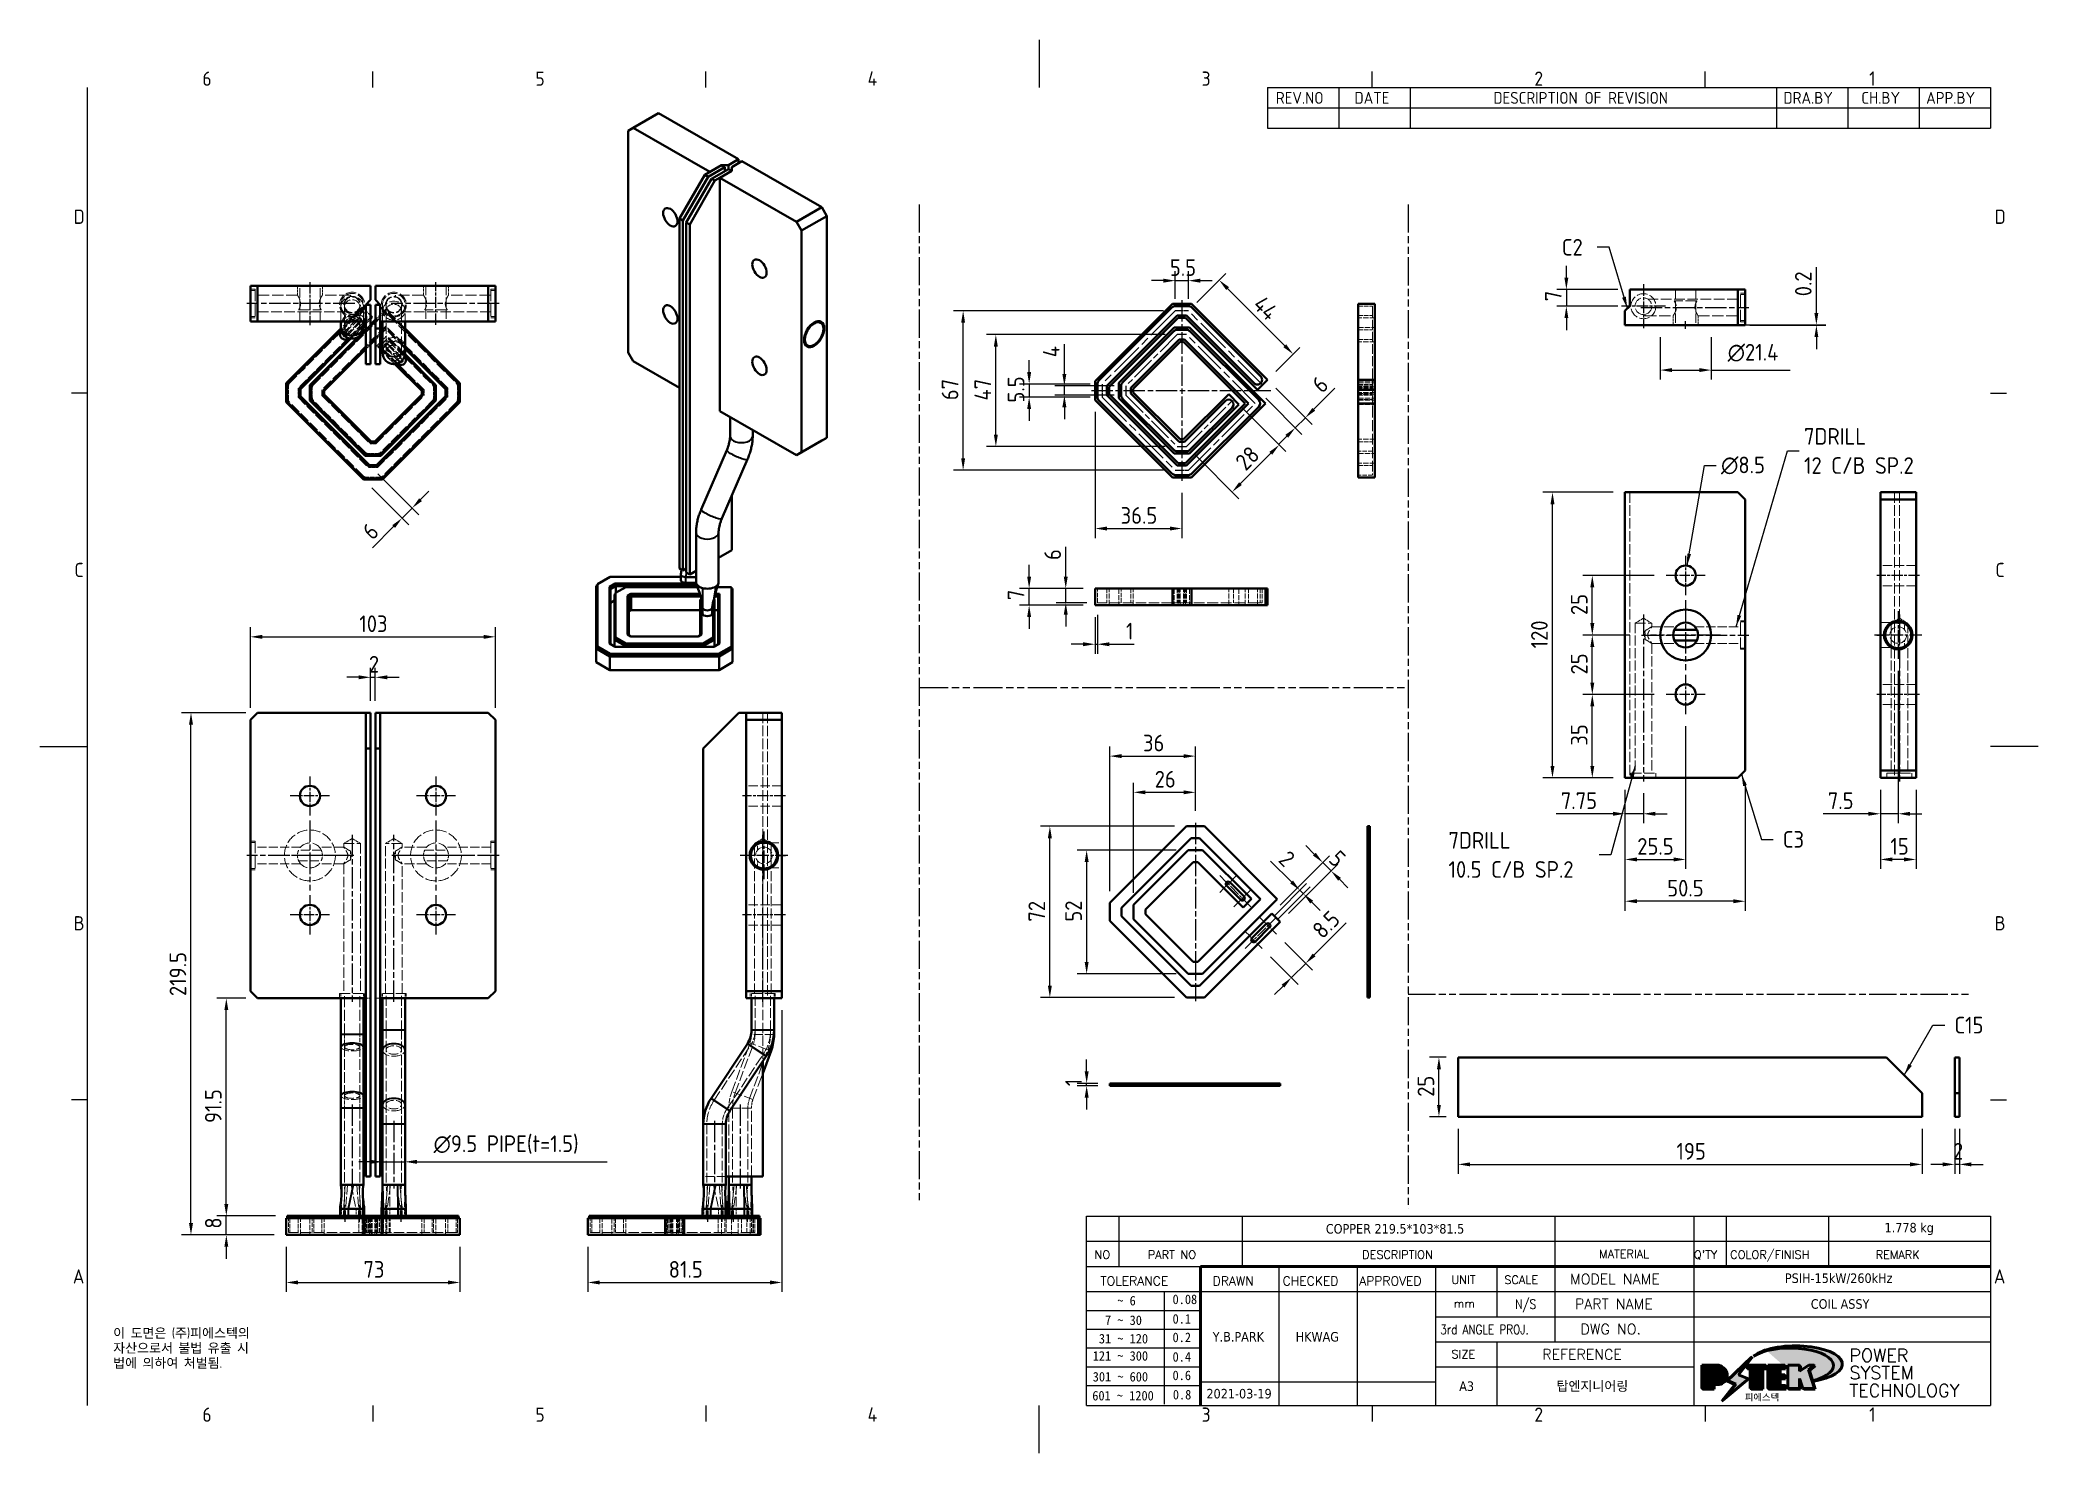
# Model space of a CAD drawing. Header units: millimetres. Extents: x 0 to 840, y 0 to 594.
import ezdxf
from ezdxf.enums import TextEntityAlignment as Align

# ---------------------------------------------------------------- set-up
doc = ezdxf.new("R2010")
doc.units = ezdxf.units.MM
doc.header["$LTSCALE"] = 2
for name, pattern in [('CHAIN', [0.3543, 0.2362, -0.0295, 0.0591, -0.0295]), ('DASHED', [0.2067, 0.1654, -0.0413]), ('DOUBLE_DASH_CHAIN', [1.2403, 0.6614, -0.0827, 0.1654, -0.0827, 0.1654, -0.0827])]:
    doc.linetypes.add(name, pattern=pattern)
doc.layers.get('0').update_dxf_attribs({"color": 3, "lineweight": 25})
for name, color, linetype, lineweight in [('가려진 것(ISO)', 2, 'DASHED', 18), ('가려진 좁은 것(ISO)', 2, 'DASHED', 18), ('가시적인 것(ISO)', 3, 'Continuous', 40), ('가시적인 좁은 것(ISO)', 3, 'Continuous', 35), ('경계(ISO)', 7, 'Continuous', 25), ('기호(ISO)', 5, 'Continuous', 25), ('스케치 형상(ISO)', 3, 'Continuous', 25), ('제목(ISO)', 5, 'Continuous', 50), ('중심 표식(ISO)', 1, 'Continuous', 25), ('중심선(ISO)', 1, 'Continuous', 25), ('치수(ISO)', 2, 'Continuous', 25), ('해치(ISO)', 7, 'Continuous', 18)]:
    doc.layers.add(name, color=color, linetype=linetype, lineweight=lineweight)
doc.styles.add('HAN_291', font='')
doc.styles.add('HAN_370', font='', dxfattribs={"width": 2})
doc.styles.add('ISO ProportionalPSTEK', font='isocp.shx')
doc.styles.add('RC_284', font='ROMANC.shx')
doc.styles.add('RC_287', font='ROMANC.shx')
doc.styles.add('RC_292', font='ROMANC.shx')
doc.styles.add('ROMANT_294', font='romant.shx')
doc.styles.add('문자 텍스트_PSTEK_POSCO', font='isocp.shx')
doc.styles.add('치수 텍스트_PSTEK_POSCO', font='isocp.shx')
doc.styles.add('텍스트 스타일198', font='tahoma.ttf')
doc.styles.add('텍스트 스타일333', font='ROMANC.shx', dxfattribs={"width": 0.8})
doc.styles.get('HAN_291').set_extended_font_data('GulimChe')
doc.styles.get('HAN_370').set_extended_font_data('GulimChe')
doc.dimstyles.new('치수_PSTEK_POSCO', dxfattribs={"dimscale": 2, "dimtxt": 3.5, "dimasz": 2.5, "dimexe": 2, "dimexo": 2.5, "dimgap": 1, "dimtad": 1, "dimrnd": 1e-08, "dimdsep": 46, "dimtxsty": '치수 텍스트_PSTEK_POSCO', "dimcen": 0.09, "dimdle": 10, "dimclrd": 7, "dimclre": 7, "dimclrt": 2, "dimadec": 1, "dimazin": 2, "dimtfac": 1, "dimtmove": 0, "dimatfit": 3, "dimfxl": 0, "dimtolj": 1, "dimlwd": -1, "dimlwe": -1, "dimarcsym": 0})
doc.dimstyles.new('치수_PSTEK_POSCO$7', dxfattribs={"dimscale": 2, "dimtxt": 3.5, "dimasz": 2.5, "dimexe": 2, "dimexo": 2.5, "dimgap": 1, "dimtad": 1, "dimrnd": 1e-08, "dimdsep": 46, "dimtxsty": '치수 텍스트_PSTEK_POSCO', "dimcen": 0.09, "dimdle": 10, "dimclrd": 7, "dimclre": 7, "dimclrt": 2, "dimadec": 1, "dimazin": 2, "dimtfac": 1, "dimtmove": 0, "dimatfit": 3, "dimfxl": 0, "dimtolj": 1, "dimlwd": -1, "dimlwe": -1, "dimarcsym": 0})

msp = doc.modelspace()

# ---------------------------------------------------------------- texts
at = {"layer": '기호(ISO)', "color": 2, "char_height": 7, "attachment_point": 4, "style": '치수 텍스트_PSTEK_POSCO'}
for s, insert in [('{C2}', (639.784, 506.872)), ('{C3}', (732.694, 257.954)), ('{C15}', (804.819, 179.876))]:
    msp.add_mtext(s, dxfattribs=dict(at, insert=insert))
for s, insert, width, line_spacing_factor in [('{7DRILL \\P12 C/B SP.2}', (741.611, 421.237), 53.4337, 1.05), ('{\\fAIGDT|b0|i0;\\H7.0000;n\\fisocp|b0|i0;\\H7.0000;8.5}', (706.752, 415.124), 21.27936, 0.6125), ('{7DRILL \\P10.5 C/B SP.2}', (592.157, 251.439), 61.28738, 1.05)]:
    msp.add_mtext(s, dxfattribs=dict(at, insert=insert, width=width, line_spacing_factor=line_spacing_factor))
at = {"layer": '기호(ISO)', "color": 7, "insert": (30.789, 52.457), "char_height": 4, "width": 102.48028, "attachment_point": 1, "line_spacing_factor": 0.944221, "style": '문자 텍스트_PSTEK_POSCO'}
msp.add_mtext('{이 도면은 (주)피에스텍의\\P자산으로서 불법 유출 시 \\P법에 의하여 처벌됨.}', dxfattribs=at)

# ---------------------------------------------------------------- blocks, each defined once
blk = doc.blocks.new('경계 Default Border')
at = {"layer": '경계(ISO)'}
for p, q in [((70, 287), (70, 290.4)), ((140, 287), (140, 290.4)), ((280, 287), (280, 290.4)), ((350, 287), (350, 290.4)), ((10, 222.75), (6.6, 222.75)), ((410, 222.75), (413.4, 222.75)), ((10, 74.25), (6.6, 74.25)), ((410, 74.25), (413.4, 74.25)), ((70, 10), (70, 6.6)), ((140, 10), (140, 6.6)), ((280, 10), (280, 6.6)), ((350, 10), (350, 6.6))]:
    blk.add_line(p, q, dxfattribs=at)
at = {"layer": '경계(ISO)', "flags": 128}
for points in [[(210, 297), (210, 287)], [(10, 10), (10, 287)], [(0, 148.5), (10, 148.5)], [(420, 148.5), (410, 148.5)], [(210, 0), (210, 10)]]:
    blk.add_lwpolyline(points, dxfattribs=at)
at = {"layer": '경계(ISO)', "color": 2, "char_height": 3, "attachment_point": 7, "style": '문자 텍스트_PSTEK_POSCO'}
for s, insert in [('6', (34.14, 287.37)), ('5', (104.14, 287.37)), ('4', (173.97, 287.4)), ('3', (244.17, 287.37)), ('2', (314.13, 287.37)), ('1', (384.49, 287.4)), ('D', (7.08, 258.35)), ('D', (410.88, 258.35)), ('C', (7.24, 184.1)), ('C', (411.04, 184.1)), ('B', (7.08, 109.85)), ('B', (410.88, 109.85)), ('A', (6.91, 35.62)), ('A', (410.71, 35.62)), ('6', (34.14, 6.57)), ('5', (104.14, 6.57)), ('4', (173.97, 6.6)), ('3', (244.17, 6.57)), ('2', (314.13, 6.57)), ('1', (384.49, 6.6))]:
    blk.add_mtext(s, dxfattribs=dict(at, insert=insert))
blk = doc.blocks.new('제목 블록 PSTEK')
for color, points in [(252, [(317.22, 17.06), (322.03, 21.63), (322.28, 21.94), (317.05, 16.98), (318.75, 16.19), (316, 12.72), (316.34, 13), (318.92, 16.27)]), (5, [(321.62, 17.42), (319.53, 18.25), (322.45, 22.02), (317.22, 17.06), (318.92, 16.27), (316.17, 12.8)]), (1, [(324.48, 19.61), (325.24, 19.61), (325.24, 20.26), (321.23, 20.26), (321.23, 19.61), (321.98, 19.61), (321.98, 15.34), (324.48, 15.34)]), (252, [(321.98, 19.61), (321.4, 19.61), (321.4, 19.46), (321.98, 19.46)]), (252, [(324.66, 19.46), (325.42, 19.46), (325.42, 20.11), (325.24, 20.11), (325.24, 19.61), (324.48, 19.61), (324.48, 15.34), (322.16, 15.34), (322.16, 15.19), (324.66, 15.19)]), (1, [(329.23, 20.26), (325.66, 20.26), (325.66, 15.34), (329.36, 15.34), (329.36, 15.99), (328.11, 15.99), (328.11, 17.56), (329.23, 17.56), (329.23, 18.26), (328.11, 18.26), (328.11, 19.61), (329.23, 19.61)]), (252, [(328.29, 19.46), (329.41, 19.46), (329.41, 20.11), (329.23, 20.11), (329.23, 19.61), (328.11, 19.61), (328.11, 18.26), (328.29, 18.26)]), (252, [(328.29, 17.42), (329.41, 17.42), (329.41, 18.11), (329.23, 18.11), (329.23, 17.56), (328.11, 17.56), (328.11, 15.99), (328.29, 15.99)]), (1, [(332.33, 20.26), (329.86, 20.26), (329.86, 15.34), (332.33, 15.34), (332.33, 17.43), (333.07, 15.34), (335.49, 15.34), (334.25, 19.31), (335.44, 20.26), (334.31, 20.26), (332.33, 19)]), (252, [(332.51, 16.93), (332.33, 17.43), (332.33, 15.34), (330.04, 15.34), (330.04, 15.19), (332.51, 15.19)]), (252, [(332.51, 20.11), (332.33, 20.11), (332.33, 19), (332.51, 19.11)]), (252, [(335.62, 20.11), (335.25, 20.11), (334.25, 19.31), (335.49, 15.34), (333.2, 15.34), (333.25, 15.19), (335.66, 15.19), (334.43, 19.16)]), (252, [(329.54, 15.85), (329.36, 15.85), (329.36, 15.34), (325.83, 15.34), (325.83, 15.19), (329.54, 15.19)])]:
    blk.add_hatch(color=color).paths.add_polyline_path(points)
h = blk.add_hatch(color=1)
edge = h.paths.add_edge_path(flags=0)
edge.add_line((314.22, 19.61), (314.22, 17))
edge.add_line((314.22, 17), (314.35, 17))
edge.add_arc((314.35, 17.65), 0.651, 270, 360)
edge.add_line((315, 17.65), (315, 18.96))
edge.add_arc((314.35, 18.96), 0.651, 0, 90)
edge.add_line((314.35, 19.61), (314.22, 19.61))
edge = h.paths.add_edge_path()
edge.add_arc((314.98, 18.29), 1.97, 270, 450)
edge.add_line((314.98, 20.26), (311.77, 20.26))
edge.add_line((311.77, 20.26), (311.77, 15.34))
edge.add_line((311.77, 15.34), (314.22, 15.34))
edge.add_line((314.22, 15.34), (314.22, 16.32))
edge.add_line((314.22, 16.32), (314.98, 16.32))
h = blk.add_hatch(color=252)
edge = h.paths.add_edge_path()
edge.add_arc((314.98, 18.29), 1.97, 270, 406.8279)
edge.add_arc((315.16, 18.14), 1.97, -90, 53.561, ccw=False)
edge.add_line((315.16, 16.17), (314.4, 16.17))
edge.add_line((314.4, 16.17), (314.4, 15.19))
edge.add_line((314.4, 15.19), (311.94, 15.19))
edge.add_line((311.94, 15.19), (311.94, 15.34))
edge.add_line((311.94, 15.34), (314.22, 15.34))
edge.add_line((314.22, 15.34), (314.22, 16.32))
edge.add_line((314.22, 16.32), (314.98, 16.32))
h = blk.add_hatch(color=252)
edge = h.paths.add_edge_path()
edge.add_line((314.4, 19.46), (314.53, 19.46))
edge.add_arc((314.53, 18.81), 0.651, 60.4189, 90, ccw=False)
edge.add_arc((314.35, 18.96), 0.651, 39.9699, 90)
edge.add_line((314.35, 19.61), (314.22, 19.61))
edge.add_line((314.22, 19.61), (314.22, 17))
edge.add_line((314.22, 17), (314.35, 17))
edge.add_arc((314.35, 17.65), 0.651, 270, 274.6931)
edge.add_line((314.4, 17), (314.4, 19.46))
at = {"layer": '해치(ISO)'}
h = blk.add_hatch(color=140, dxfattribs=at)
edge = h.paths.add_edge_path()
edge.add_ellipse((330.37, 20.16), major_axis=(9.1, 0), ratio=0.40699, start_angle=301.3098, end_angle=507.7437)
edge.add_ellipse((331.53, 20.46), major_axis=(-9.82, 0), ratio=0.39426, start_angle=111.5121, end_angle=334.4703, ccw=False)
edge.add_line((335.14, 16.86), (335.1, 16.99))
at = {"color": 180}
for p, q in [((182.48, 11.79), (182.48, 51.57)), ((182.48, 51.57), (372.48, 51.57)), ((189.27, 51.57), (189.27, 41.01)), ((215.22, 41.01), (215.22, 51.57)), ((280.88, 51.57), (280.88, 41.01)), ((310.09, 51.57), (310.09, 41.01)), ((316.9, 51.57), (316.9, 41.01)), ((338.46, 51.57), (338.46, 41.01)), ((372.48, 51.57), (372.48, 11.79)), ((182.48, 46.29), (372.48, 46.29)), ((182.48, 41.01), (206.45, 41.01)), ((222.94, 11.79), (222.94, 41.01)), ((239.43, 11.79), (239.43, 41.01)), ((255.92, 11.79), (255.92, 41.01)), ((268.69, 41.01), (268.69, 30.45)), ((280.88, 41.01), (280.88, 25.17)), ((310.09, 41.01), (310.09, 11.79)), ((182.48, 35.73), (206.45, 35.73)), ((198.86, 12.03), (198.86, 35.73)), ((206.45, 35.73), (372.48, 35.73)), ((182.48, 31.78), (206.45, 31.78)), ((255.92, 30.45), (372.48, 30.45)), ((182.48, 27.83), (206.45, 27.83)), ((182.48, 23.88), (206.45, 23.88)), ((255.92, 25.17), (372.48, 25.17)), ((268.69, 25.17), (268.69, 11.79)), ((182.48, 19.93), (206.45, 19.93)), ((255.92, 19.89), (310.09, 19.89)), ((182.48, 15.98), (206.45, 15.98)), ((206.45, 16.74), (255.92, 16.74)), ((182.48, 11.79), (372.48, 11.79))]:
    blk.add_line(p, q, dxfattribs=at)
at = {"color": 7, "lineweight": 50}
for p, q in [((206.45, 11.79), (206.45, 41.01)), ((206.45, 41.01), (372.48, 41.01))]:
    blk.add_line(p, q, dxfattribs=at)
at = {"color": 7}
for p, q in [((322.28, 21.94), (317.05, 16.98)), ((322.45, 22.02), (317.22, 17.06)), ((317.22, 17.06), (322.03, 21.63)), ((319.53, 18.25), (322.45, 22.02)), ((322.03, 21.63), (322.28, 21.94)), ((314.98, 20.26), (311.77, 20.26)), ((311.77, 20.26), (311.77, 15.34)), ((314.98, 20.26), (311.77, 20.26)), ((311.77, 20.26), (311.77, 15.34)), ((314.22, 17), (314.22, 19.61)), ((314.22, 19.61), (314.35, 19.61)), ((314.35, 19.61), (314.22, 19.61)), ((314.22, 19.61), (314.22, 17)), ((314.22, 17), (314.22, 19.61)), ((314.22, 19.61), (314.35, 19.61)), ((314.35, 17), (314.22, 17)), ((314.22, 17), (314.35, 17)), ((314.35, 17), (314.22, 17)), ((314.4, 19.46), (314.53, 19.46)), ((314.4, 17), (314.4, 19.46)), ((315, 18.96), (315, 17.65)), ((315, 18.96), (315, 17.65)), ((316.17, 12.8), (321.62, 17.42)), ((317.05, 16.98), (318.75, 16.19)), ((318.92, 16.27), (317.22, 17.06)), ((317.22, 17.06), (318.92, 16.27)), ((321.62, 17.42), (319.53, 18.25)), ((325.24, 20.26), (321.23, 20.26)), ((321.23, 20.26), (321.23, 19.61)), ((325.24, 20.26), (321.23, 20.26)), ((321.23, 20.26), (321.23, 19.61)), ((321.23, 19.61), (321.98, 19.61)), ((321.23, 19.61), (321.98, 19.61)), ((321.4, 19.61), (321.4, 19.46)), ((321.98, 19.61), (321.4, 19.61)), ((321.4, 19.46), (321.98, 19.46)), ((321.98, 19.61), (321.98, 15.34)), ((321.98, 19.46), (321.98, 19.61)), ((321.98, 19.61), (321.98, 15.34)), ((324.48, 19.61), (325.24, 19.61)), ((324.48, 15.34), (324.48, 19.61)), ((325.24, 19.61), (324.48, 19.61)), ((324.48, 19.61), (324.48, 15.34)), ((324.48, 19.61), (325.24, 19.61)), ((324.48, 15.34), (324.48, 19.61)), ((324.66, 19.46), (325.42, 19.46)), ((324.66, 15.19), (324.66, 19.46)), ((325.24, 19.61), (325.24, 20.26)), ((325.24, 19.61), (325.24, 20.26)), ((325.42, 20.11), (325.24, 20.11)), ((325.24, 20.11), (325.24, 19.61)), ((325.42, 19.46), (325.42, 20.11)), ((329.23, 20.26), (325.66, 20.26)), ((325.66, 20.26), (325.66, 15.34)), ((325.66, 20.26), (325.66, 15.34)), ((329.23, 20.26), (325.66, 20.26)), ((328.11, 18.26), (328.11, 19.61)), ((328.11, 19.61), (329.23, 19.61)), ((329.23, 19.61), (328.11, 19.61)), ((328.11, 19.61), (328.11, 18.26)), ((328.11, 18.26), (328.11, 19.61)), ((328.11, 19.61), (329.23, 19.61)), ((329.23, 18.26), (328.11, 18.26)), ((328.11, 18.26), (328.29, 18.26)), ((329.23, 18.26), (328.11, 18.26)), ((328.11, 17.56), (329.23, 17.56)), ((328.11, 15.99), (328.11, 17.56)), ((329.23, 17.56), (328.11, 17.56)), ((328.11, 17.56), (328.11, 15.99)), ((328.11, 17.56), (329.23, 17.56)), ((328.11, 15.99), (328.11, 17.56)), ((328.29, 18.26), (328.29, 19.46)), ((328.29, 19.46), (329.41, 19.46)), ((328.29, 15.99), (328.29, 17.42)), ((328.29, 17.42), (329.41, 17.42)), ((329.23, 19.61), (329.23, 20.26)), ((329.23, 19.61), (329.23, 20.26)), ((329.41, 20.11), (329.23, 20.11)), ((329.23, 20.11), (329.23, 19.61)), ((329.23, 17.56), (329.23, 18.26)), ((329.23, 17.56), (329.23, 18.26)), ((329.41, 18.11), (329.23, 18.11)), ((329.23, 18.11), (329.23, 17.56)), ((329.41, 19.46), (329.41, 20.11)), ((329.41, 17.42), (329.41, 18.11)), ((332.33, 20.26), (329.86, 20.26)), ((329.86, 20.26), (329.86, 15.34)), ((329.86, 20.26), (329.86, 15.34)), ((332.33, 20.26), (329.86, 20.26)), ((334.31, 20.26), (332.33, 19)), ((332.33, 19), (332.33, 20.26)), ((334.31, 20.26), (332.33, 19)), ((332.33, 19), (332.33, 20.26)), ((332.51, 20.11), (332.33, 20.11)), ((332.33, 20.11), (332.33, 19)), ((332.33, 19), (332.51, 19.11)), ((332.33, 17.43), (333.07, 15.34)), ((332.33, 15.34), (332.33, 17.43)), ((332.51, 16.93), (332.33, 17.43)), ((332.33, 17.43), (332.33, 15.34)), ((332.33, 17.43), (333.07, 15.34)), ((332.33, 15.34), (332.33, 17.43)), ((332.51, 19.11), (332.51, 20.11)), ((332.51, 15.19), (332.51, 16.93)), ((334.25, 19.31), (335.44, 20.26)), ((334.25, 19.31), (335.44, 20.26)), ((335.25, 20.11), (334.25, 19.31)), ((335.49, 15.34), (334.25, 19.31)), ((334.25, 19.31), (335.49, 15.34)), ((335.49, 15.34), (334.25, 19.31)), ((335.44, 20.26), (334.31, 20.26)), ((335.44, 20.26), (334.31, 20.26)), ((334.43, 19.16), (335.62, 20.11)), ((335.66, 15.19), (334.43, 19.16)), ((335.62, 20.11), (335.25, 20.11)), ((345.04, 17.5), (344.99, 17.69)), ((311.77, 15.34), (314.22, 15.34)), ((311.77, 15.34), (314.22, 15.34)), ((314.22, 15.34), (311.94, 15.34)), ((311.94, 15.34), (311.94, 15.19)), ((311.94, 15.19), (314.4, 15.19)), ((314.22, 16.32), (314.98, 16.32)), ((314.22, 15.34), (314.22, 16.32)), ((314.98, 16.32), (314.22, 16.32)), ((314.22, 16.32), (314.22, 15.34)), ((314.22, 16.32), (314.98, 16.32)), ((314.22, 15.34), (314.22, 16.32)), ((314.4, 16.17), (315.16, 16.17)), ((314.4, 15.19), (314.4, 16.17)), ((318.75, 16.19), (316, 12.72)), ((316, 12.72), (316.34, 13)), ((318.92, 16.27), (316.17, 12.8)), ((316.34, 13), (318.92, 16.27)), ((321.98, 15.34), (324.48, 15.34)), ((321.98, 15.34), (324.48, 15.34)), ((324.48, 15.34), (322.16, 15.34)), ((322.16, 15.34), (322.16, 15.19)), ((322.16, 15.19), (324.66, 15.19)), ((325.66, 15.34), (329.36, 15.34)), ((325.66, 15.34), (329.36, 15.34)), ((329.36, 15.34), (325.83, 15.34)), ((325.83, 15.34), (325.83, 15.19)), ((325.83, 15.19), (329.54, 15.19)), ((329.36, 15.99), (328.11, 15.99)), ((328.11, 15.99), (328.29, 15.99)), ((329.36, 15.99), (328.11, 15.99)), ((329.36, 15.34), (329.36, 15.99)), ((329.36, 15.34), (329.36, 15.99)), ((329.54, 15.85), (329.36, 15.85)), ((329.36, 15.85), (329.36, 15.34)), ((329.54, 15.19), (329.54, 15.85)), ((329.86, 15.34), (332.33, 15.34)), ((329.86, 15.34), (332.33, 15.34)), ((332.33, 15.34), (330.04, 15.34)), ((330.04, 15.34), (330.04, 15.19)), ((330.04, 15.19), (332.51, 15.19)), ((333.07, 15.34), (335.49, 15.34)), ((333.07, 15.34), (335.49, 15.34)), ((335.49, 15.34), (333.2, 15.34)), ((333.2, 15.34), (333.25, 15.19)), ((333.25, 15.19), (335.66, 15.19))]:
    blk.add_line(p, q, dxfattribs=at)
at = {"color": 5}
for p, q in [((322.45, 22.02), (317.22, 17.06)), ((319.53, 18.25), (322.45, 22.02)), ((316.17, 12.8), (321.62, 17.42)), ((317.22, 17.06), (318.92, 16.27)), ((321.62, 17.42), (319.53, 18.25)), ((318.92, 16.27), (316.17, 12.8))]:
    blk.add_line(p, q, dxfattribs=at)
at = {"color": 1}
for p, q in [((314.98, 20.26), (311.77, 20.26)), ((311.77, 20.26), (311.77, 15.34)), ((314.22, 17), (314.22, 19.61)), ((314.22, 19.61), (314.35, 19.61)), ((314.35, 17), (314.22, 17)), ((315, 18.96), (315, 17.65)), ((325.24, 20.26), (321.23, 20.26)), ((321.23, 20.26), (321.23, 19.61)), ((321.23, 19.61), (321.98, 19.61)), ((321.98, 19.61), (321.98, 15.34)), ((324.48, 19.61), (325.24, 19.61)), ((324.48, 15.34), (324.48, 19.61)), ((325.24, 19.61), (325.24, 20.26)), ((329.23, 20.26), (325.66, 20.26)), ((325.66, 20.26), (325.66, 15.34)), ((328.11, 18.26), (328.11, 19.61)), ((328.11, 19.61), (329.23, 19.61)), ((329.23, 18.26), (328.11, 18.26)), ((328.11, 17.56), (329.23, 17.56)), ((328.11, 15.99), (328.11, 17.56)), ((329.23, 19.61), (329.23, 20.26)), ((329.23, 17.56), (329.23, 18.26)), ((332.33, 20.26), (329.86, 20.26)), ((329.86, 20.26), (329.86, 15.34)), ((334.31, 20.26), (332.33, 19)), ((332.33, 19), (332.33, 20.26)), ((332.33, 17.43), (333.07, 15.34)), ((332.33, 15.34), (332.33, 17.43)), ((334.25, 19.31), (335.44, 20.26)), ((335.49, 15.34), (334.25, 19.31)), ((335.44, 20.26), (334.31, 20.26)), ((311.77, 15.34), (314.22, 15.34)), ((314.22, 16.32), (314.98, 16.32)), ((314.22, 15.34), (314.22, 16.32)), ((321.98, 15.34), (324.48, 15.34)), ((325.66, 15.34), (329.36, 15.34)), ((329.36, 15.99), (328.11, 15.99)), ((329.36, 15.34), (329.36, 15.99)), ((329.86, 15.34), (332.33, 15.34)), ((333.07, 15.34), (335.49, 15.34))]:
    blk.add_line(p, q, dxfattribs=at)
at = {"color": 7}
for centre, radius, start, end in [((314.35, 18.96), 0.651, 0, 90), ((314.35, 18.96), 0.651, 39.9699, 90), ((314.35, 18.96), 0.651, 0, 90), ((314.35, 17.65), 0.651, 270, 0), ((314.35, 17.65), 0.651, 270, 0), ((314.35, 17.65), 0.651, 270, 274.6931), ((314.53, 18.81), 0.651, 60.4189, 90), ((314.98, 18.29), 1.97, 270, 90), ((314.98, 18.29), 1.97, 270, 90), ((314.98, 18.29), 1.97, 270, 46.8279), ((315.16, 18.14), 1.97, 270, 53.561)]:
    blk.add_arc(centre, radius, start, end, dxfattribs=at)
at = {"color": 1}
for centre, radius, start, end in [((314.35, 18.96), 0.651, 0, 90), ((314.35, 17.65), 0.651, 270, 0), ((314.98, 18.29), 1.97, 270, 90)]:
    blk.add_arc(centre, radius, start, end, dxfattribs=at)
at = {"layer": '제목(ISO)', "lineweight": 18}
blk.add_line((182.48, 35.73), (182.48, 11.79), dxfattribs=at)
at = {"layer": '제목(ISO)'}
for p, q in [((322.28, 21.94), (317.05, 16.98)), ((322.45, 22.02), (317.22, 17.06)), ((317.22, 17.06), (322.03, 21.63)), ((319.53, 18.25), (322.45, 22.02)), ((322.03, 21.63), (322.28, 21.94)), ((314.98, 20.26), (311.77, 20.26)), ((311.77, 20.26), (311.77, 15.34)), ((314.22, 17), (314.22, 19.61)), ((314.22, 19.61), (314.35, 19.61)), ((314.35, 19.61), (314.22, 19.61)), ((314.22, 19.61), (314.22, 17)), ((314.35, 17), (314.22, 17)), ((314.22, 17), (314.35, 17)), ((314.4, 19.46), (314.53, 19.46)), ((314.4, 17), (314.4, 19.46)), ((315, 18.96), (315, 17.65)), ((316.17, 12.8), (321.62, 17.42)), ((317.05, 16.98), (318.75, 16.19)), ((317.22, 17.06), (318.92, 16.27)), ((318.92, 16.27), (317.22, 17.06)), ((321.62, 17.42), (319.53, 18.25)), ((325.24, 20.26), (321.23, 20.26)), ((321.23, 20.26), (321.23, 19.61)), ((321.23, 19.61), (321.98, 19.61)), ((321.98, 19.61), (321.4, 19.61)), ((321.4, 19.61), (321.4, 19.46)), ((321.4, 19.46), (321.98, 19.46)), ((321.98, 19.61), (321.98, 15.34)), ((321.98, 19.46), (321.98, 19.61)), ((324.48, 19.61), (325.24, 19.61)), ((324.48, 15.34), (324.48, 19.61)), ((325.24, 19.61), (324.48, 19.61)), ((324.48, 19.61), (324.48, 15.34)), ((324.66, 19.46), (325.42, 19.46)), ((324.66, 15.19), (324.66, 19.46)), ((325.24, 19.61), (325.24, 20.26)), ((325.42, 20.11), (325.24, 20.11)), ((325.24, 20.11), (325.24, 19.61)), ((325.42, 19.46), (325.42, 20.11)), ((329.23, 20.26), (325.66, 20.26)), ((325.66, 20.26), (325.66, 15.34)), ((328.11, 18.26), (328.11, 19.61)), ((328.11, 19.61), (329.23, 19.61)), ((329.23, 19.61), (328.11, 19.61)), ((328.11, 19.61), (328.11, 18.26)), ((329.23, 18.26), (328.11, 18.26)), ((328.11, 18.26), (328.29, 18.26)), ((328.11, 15.99), (328.11, 17.56)), ((328.11, 17.56), (329.23, 17.56)), ((329.23, 17.56), (328.11, 17.56)), ((328.11, 17.56), (328.11, 15.99)), ((328.29, 19.46), (329.41, 19.46)), ((328.29, 18.26), (328.29, 19.46)), ((328.29, 17.42), (329.41, 17.42)), ((328.29, 15.99), (328.29, 17.42)), ((329.23, 19.61), (329.23, 20.26)), ((329.41, 20.11), (329.23, 20.11)), ((329.23, 20.11), (329.23, 19.61)), ((329.23, 17.56), (329.23, 18.26)), ((329.41, 18.11), (329.23, 18.11)), ((329.23, 18.11), (329.23, 17.56)), ((329.41, 19.46), (329.41, 20.11)), ((329.41, 17.42), (329.41, 18.11)), ((332.33, 20.26), (329.86, 20.26)), ((329.86, 20.26), (329.86, 15.34)), ((334.31, 20.26), (332.33, 19)), ((332.33, 19), (332.33, 20.26)), ((332.51, 20.11), (332.33, 20.11)), ((332.33, 20.11), (332.33, 19)), ((332.33, 19), (332.51, 19.11)), ((332.33, 15.34), (332.33, 17.43)), ((332.33, 17.43), (333.07, 15.34)), ((332.51, 16.93), (332.33, 17.43)), ((332.33, 17.43), (332.33, 15.34)), ((332.51, 19.11), (332.51, 20.11)), ((332.51, 15.19), (332.51, 16.93)), ((334.25, 19.31), (335.44, 20.26)), ((335.25, 20.11), (334.25, 19.31)), ((335.49, 15.34), (334.25, 19.31)), ((334.25, 19.31), (335.49, 15.34)), ((335.44, 20.26), (334.31, 20.26)), ((334.43, 19.16), (335.62, 20.11)), ((335.66, 15.19), (334.43, 19.16)), ((335.62, 20.11), (335.25, 20.11)), ((311.77, 15.34), (314.22, 15.34)), ((314.22, 15.34), (311.94, 15.34)), ((311.94, 15.34), (311.94, 15.19)), ((311.94, 15.19), (314.4, 15.19)), ((314.22, 15.34), (314.22, 16.32)), ((314.22, 16.32), (314.98, 16.32)), ((314.98, 16.32), (314.22, 16.32)), ((314.22, 16.32), (314.22, 15.34)), ((314.4, 15.19), (314.4, 16.17)), ((314.4, 16.17), (315.16, 16.17)), ((318.75, 16.19), (316, 12.72)), ((316, 12.72), (316.34, 13)), ((318.92, 16.27), (316.17, 12.8)), ((316.34, 13), (318.92, 16.27)), ((321.98, 15.34), (324.48, 15.34)), ((324.48, 15.34), (322.16, 15.34)), ((322.16, 15.34), (322.16, 15.19)), ((322.16, 15.19), (324.66, 15.19)), ((325.66, 15.34), (329.36, 15.34)), ((329.36, 15.34), (325.83, 15.34)), ((325.83, 15.34), (325.83, 15.19)), ((325.83, 15.19), (329.54, 15.19)), ((329.36, 15.99), (328.11, 15.99)), ((328.11, 15.99), (328.29, 15.99)), ((329.36, 15.34), (329.36, 15.99)), ((329.54, 15.85), (329.36, 15.85)), ((329.36, 15.85), (329.36, 15.34)), ((329.54, 15.19), (329.54, 15.85)), ((329.86, 15.34), (332.33, 15.34)), ((332.33, 15.34), (330.04, 15.34)), ((330.04, 15.34), (330.04, 15.19)), ((330.04, 15.19), (332.51, 15.19)), ((333.07, 15.34), (335.49, 15.34)), ((335.49, 15.34), (333.2, 15.34)), ((333.2, 15.34), (333.25, 15.19)), ((333.25, 15.19), (335.66, 15.19))]:
    blk.add_line(p, q, dxfattribs=at)
at = {"layer": '제목(ISO)', "color": 4}
blk.add_line((335.14, 16.86), (335.1, 16.99), dxfattribs=at)
at = {"layer": '제목(ISO)'}
for centre, radius, start, end in [((314.35, 18.96), 0.651, 0, 90), ((314.35, 18.96), 0.651, 39.9699, 90), ((314.35, 17.65), 0.651, 270, 0), ((314.35, 17.65), 0.651, 270, 274.6931), ((314.53, 18.81), 0.651, 60.4189, 90), ((314.98, 18.29), 1.97, 46.8279, 90), ((314.98, 18.29), 1.97, 270, 46.8279), ((314.98, 18.29), 1.97, 270, 46.8279), ((315.16, 18.14), 1.97, 270, 53.561)]:
    blk.add_arc(centre, radius, start, end, dxfattribs=at)
at = {"layer": '제목(ISO)', "color": 4}
for centre, major_axis, ratio, start_param, end_param in [((331.53, 20.46), (9.82, 0), 0.39426, 5.087845, 8.9792), ((330.37, 20.16), (9.1, 0), 0.40699, 5.258849, 8.861799)]:
    blk.add_ellipse(centre, major_axis=major_axis, ratio=ratio, start_param=start_param, end_param=end_param, dxfattribs=at)
at = {"color": 2}
for s, height, style, p in [('NO', 1.742, 'RC_284', (184.14, 42.62)), ('PART NO', 1.742, 'RC_284', (195.34, 42.62)), ('DESCRIPTION', 1.7424, 'RC_284', (240.4, 42.62)), ("Q'TY", 1.742, 'RC_284', (310.14, 42.62)), ('COLOR/FINISH', 1.7424, 'RC_284', (317.77, 42.62)), ('REMARK', 1.742, 'RC_284', (348.35, 42.62)), (' TOLERANCE', 1.9, 'RC_287', (184.09, 37.01)), ('DRAWN', 1.9, 'RC_287', (208.98, 37.01)), ('CHECKED', 1.9, 'RC_287', (223.69, 37.01)), ('APPROVED', 1.9, 'RC_287', (239.78, 37.01)), ('UNIT', 1.742, 'RC_284', (259.17, 37.34)), ('SCALE', 1.742, 'RC_284', (270.29, 37.34)), ('MODEL NAME', 2.178, 'RC_292', (284.1, 37.25)), ('    ~ 6', 2, 'HAN_291', (183.77, 32.82)), ('0.08', 2, 'HAN_291', (200.55, 33.1)), ('PART NAME', 2.178, 'RC_292', (285.14, 32.03)), ('  7 ~ 30', 2, 'HAN_291', (183.77, 28.71)), ('0.1', 2, 'HAN_291', (200.55, 28.99)), ('mm', 1.742, 'RC_284', (259.65, 32.35)), (' 31 ~ 120', 2, 'HAN_291', (183.77, 24.83)), ('0.2', 2, 'HAN_291', (200.55, 25.11)), (' DWG NO.', 2.178, 'RC_292', (284.81, 26.75)), ('121 ~ 300', 2, 'HAN_291', (183.77, 21.21)), ('0.4', 2, 'HAN_291', (200.55, 21)), ('SIZE', 1.742, 'RC_284', (259.17, 21.69)), ('REFERENCE', 2.178, 'RC_292', (278.27, 21.43)), ('301 ~ 600', 2, 'HAN_291', (183.77, 16.83)), ('0.6', 2, 'HAN_291', (200.55, 17.12)), ('601 ~ 1200', 2, 'HAN_291', (183.68, 12.85)), ('0.8', 2, 'HAN_291', (200.61, 13.06))]:
    blk.add_text(s, height=height, dxfattribs=dict(at, style=style)).set_placement(p)
at = {"color": 2, "style": 'RC_284'}
blk.add_text('MATERIAL', height=1.742, dxfattribs=at).set_placement((295.48, 43.65), align=Align.MIDDLE_CENTER)
at = {"color": 7, "style": '텍스트 스타일333', "width": 0.8}
blk.add_text('N/S', height=2, dxfattribs=at).set_placement((274.78, 33.09), align=Align.MIDDLE_CENTER)
at = {"color": 2, "style": '텍스트 스타일333', "width": 0.8}
blk.add_text('3rd ANGLE PROJ.', height=2, dxfattribs=at).set_placement((256.84, 26.76))
at = {"color": 7, "style": 'ROMANT_294'}
for s, p in [('POWER', (342.83, 20.97)), ('SYSTEM', (342.83, 17.33)), ('TECHNOLOGY', (342.83, 13.57))]:
    blk.add_text(s, height=2.7, dxfattribs=at).set_placement(p)
at = {"color": 7, "insert": (320.85, 14.21), "char_height": 1.4, "attachment_point": 1, "line_spacing_factor": 0.332, "style": 'HAN_370'}
blk.add_mtext('\\fHY견고딕|b0|i0;\\H1.4000;피에스텍', dxfattribs=at)
at = {"layer": '제목(ISO)', "color": 7, "style": '텍스트 스타일198'}
for tag, p in [('질량\\P3;_001', (350.21, 48.16)), ('설명_001', (232.77, 47.92)), ('1._MODEL_NAME_001', (329.26, 37.54)), ('제목_001', (334.71, 32.12)), ('설계자_001', (208.99, 25.23)), ('점검자_001', (226.43, 25.23)), ('시트_크기_001', (260.81, 14.84)), ('프로젝트_001', (281.27, 14.86)), ('작성_날짜_001', (207.67, 13.27))]:
    blk.add_attdef(tag, p, '', height=2, dxfattribs=at)
for tag, p in [('부품_번호', (202.02, 48.68)), ('재질', (295.48, 48.93)), ("3._Q'TY", (313.5, 48.93)), ('4._COLOR', (327.68, 48.93)), ('엔지니어링_승인자', (247.67, 26.23)), ('부품_번호', (340.68, 27.81)), ('점검_날짜', (231.18, 14.27)), ('엔지니어링_승인_날짜', (247.67, 14.27))]:
    blk.add_attdef(tag, text='', height=2, dxfattribs=at).set_placement(p, align=Align.MIDDLE_CENTER)
blk = doc.blocks.new('리비전 내역')
at = {"layer": '기호(ISO)'}
for p, q in [((258, 287), (410, 287)), ((258, 287), (258, 282.72)), ((273, 287), (273, 282.72)), ((288, 287), (288, 282.72)), ((365, 287), (365, 282.72)), ((380, 287), (380, 282.72)), ((395, 287), (395, 282.72)), ((410, 287), (410, 282.72)), ((258, 282.72), (410, 282.72)), ((258, 282.72), (258, 278.44)), ((273, 282.72), (273, 278.44)), ((288, 282.72), (288, 278.44)), ((365, 282.72), (365, 278.44)), ((380, 282.72), (380, 278.44)), ((395, 282.72), (395, 278.44)), ((410, 282.72), (410, 278.44)), ((258, 278.44), (410, 278.44))]:
    blk.add_line(p, q, dxfattribs=at)
at = {"layer": '기호(ISO)', "color": 2, "char_height": 2.5, "attachment_point": 7, "style": 'ISO ProportionalPSTEK'}
for s, insert in [('REV.NO', (259.79, 283.58)), ('DATE', (276.31, 283.58)), ('DESCRIPTION OF REVISION', (305.51, 283.58)), ('DRA.BY', (366.48, 283.58)), ('CH.BY', (382.86, 283.58)), ('APP.BY', (396.48, 283.58))]:
    blk.add_mtext(s, dxfattribs=dict(at, insert=insert))
blk = doc.blocks.new('*D22')
at = {"layer": 'Defpoints', "color": 0}
for p in [(63.49, 311.2), (91.49, 311.2), (103.49, 91.7)]:
    blk.add_point(p, dxfattribs=at)
at = {"layer": '치수(ISO)', "color": 7}
for p, q in [((86.49, 311.2), (59.49, 311.2)), ((63.49, 96.7), (63.49, 306.2)), ((98.49, 91.7), (59.49, 91.7))]:
    blk.add_line(p, q, dxfattribs=at)
for points in [[(62.66, 306.2), (64.33, 306.2), (63.49, 311.2)], [(62.66, 96.7), (64.33, 96.7), (63.49, 91.7)]]:
    blk.add_solid(points, dxfattribs=at)
at = {"layer": '치수(ISO)', "color": 2, "insert": (57.99, 192.1), "char_height": 7, "attachment_point": 4, "rotation": 90, "style": '치수 텍스트_PSTEK_POSCO'}
blk.add_mtext('\\A1;219.5', dxfattribs=at)
blk = doc.blocks.new('*D23')
at = {"layer": 'Defpoints', "color": 0}
for p in [(78.35, 99.7), (103.99, 99.7), (103.49, 91.7)]:
    blk.add_point(p, dxfattribs=at)
at = {"layer": '치수(ISO)', "color": 7}
for p, q in [((78.35, 104.7), (78.35, 109.7)), ((98.99, 99.7), (74.35, 99.7)), ((78.35, 91.7), (78.35, 99.7)), ((98.49, 91.7), (74.35, 91.7)), ((78.35, 86.7), (78.35, 81.7))]:
    blk.add_line(p, q, dxfattribs=at)
for points in [[(77.52, 104.7), (79.18, 104.7), (78.35, 99.7)], [(77.52, 86.7), (79.18, 86.7), (78.35, 91.7)]]:
    blk.add_solid(points, dxfattribs=at)
at = {"layer": '치수(ISO)', "color": 2, "insert": (72.85, 94.3), "char_height": 7, "attachment_point": 4, "rotation": 90, "style": '치수 텍스트_PSTEK_POSCO'}
blk.add_mtext('\\A1;8', dxfattribs=at)
blk = doc.blocks.new('*D24')
at = {"layer": 'Defpoints', "color": 0}
for p in [(78.35, 191.2), (91.49, 191.2), (103.99, 99.7)]:
    blk.add_point(p, dxfattribs=at)
at = {"layer": '치수(ISO)', "color": 7}
for p, q in [((86.49, 191.2), (74.35, 191.2)), ((78.35, 104.7), (78.35, 186.2)), ((98.99, 99.7), (74.35, 99.7))]:
    blk.add_line(p, q, dxfattribs=at)
for points in [[(77.52, 186.2), (79.18, 186.2), (78.35, 191.2)], [(77.52, 104.7), (79.18, 104.7), (78.35, 99.7)]]:
    blk.add_solid(points, dxfattribs=at)
at = {"layer": '치수(ISO)', "color": 2, "insert": (72.85, 138.76), "char_height": 7, "attachment_point": 4, "rotation": 90, "style": '치수 텍스트_PSTEK_POSCO'}
blk.add_mtext('\\A1;91.5', dxfattribs=at)
blk = doc.blocks.new('*D25')
at = {"layer": 'Defpoints', "color": 0}
for p in [(103.49, 91.7), (176.49, 91.7), (176.49, 71.7)]:
    blk.add_point(p, dxfattribs=at)
at = {"layer": '치수(ISO)', "color": 7}
for p, q in [((103.49, 86.7), (103.49, 67.7)), ((176.49, 86.7), (176.49, 67.7)), ((108.49, 71.7), (171.49, 71.7))]:
    blk.add_line(p, q, dxfattribs=at)
for points in [[(108.49, 72.53), (108.49, 70.87), (103.49, 71.7)], [(171.49, 72.53), (171.49, 70.87), (176.49, 71.7)]]:
    blk.add_solid(points, dxfattribs=at)
at = {"layer": '치수(ISO)', "color": 2, "insert": (136, 77.2), "char_height": 7, "attachment_point": 4, "style": '치수 텍스트_PSTEK_POSCO'}
blk.add_mtext('\\A1;73', dxfattribs=at)
blk = doc.blocks.new('*D26')
at = {"layer": 'Defpoints', "color": 0}
for p in [(140.99, 326.08), (138.99, 311.2), (140.99, 311.2)]:
    blk.add_point(p, dxfattribs=at)
at = {"layer": '치수(ISO)', "color": 7}
for p, q in [((138.99, 316.2), (138.99, 330.08)), ((140.99, 316.2), (140.99, 330.08)), ((133.99, 326.08), (128.99, 326.08)), ((138.99, 326.08), (140.99, 326.08)), ((145.99, 326.08), (150.99, 326.08))]:
    blk.add_line(p, q, dxfattribs=at)
for points in [[(133.99, 326.92), (133.99, 325.25), (138.99, 326.08)], [(145.99, 326.92), (145.99, 325.25), (140.99, 326.08)]]:
    blk.add_solid(points, dxfattribs=at)
at = {"layer": '치수(ISO)', "color": 2, "insert": (138.29, 331.58), "char_height": 7, "attachment_point": 4, "style": '치수 텍스트_PSTEK_POSCO'}
blk.add_mtext('\\A1;2', dxfattribs=at)
blk = doc.blocks.new('*D27')
at = {"layer": 'Defpoints', "color": 0}
for p in [(191.49, 343.1), (88.49, 308.2), (191.49, 308.2)]:
    blk.add_point(p, dxfattribs=at)
at = {"layer": '치수(ISO)', "color": 7}
for p, q in [((88.49, 313.2), (88.49, 347.1)), ((191.49, 313.2), (191.49, 347.1)), ((93.49, 343.1), (186.49, 343.1))]:
    blk.add_line(p, q, dxfattribs=at)
for points in [[(93.49, 343.93), (93.49, 342.26), (88.49, 343.1)], [(186.49, 343.93), (186.49, 342.26), (191.49, 343.1)]]:
    blk.add_solid(points, dxfattribs=at)
at = {"layer": '치수(ISO)', "color": 2, "insert": (134.25, 348.6), "char_height": 7, "attachment_point": 4, "style": '치수 텍스트_PSTEK_POSCO'}
blk.add_mtext('\\A1;103', dxfattribs=at)
blk = doc.blocks.new('*D28')
at = {"layer": 'Defpoints', "color": 0}
for p in [(311.86, 191.2), (230.36, 91.7), (311.86, 71.7)]:
    blk.add_point(p, dxfattribs=at)
at = {"layer": '치수(ISO)', "color": 7}
for p, q in [((311.86, 186.2), (311.86, 67.7)), ((230.36, 86.7), (230.36, 67.7)), ((235.36, 71.7), (306.86, 71.7))]:
    blk.add_line(p, q, dxfattribs=at)
for points in [[(235.36, 72.53), (235.36, 70.87), (230.36, 71.7)], [(306.86, 72.53), (306.86, 70.87), (311.86, 71.7)]]:
    blk.add_solid(points, dxfattribs=at)
at = {"layer": '치수(ISO)', "color": 2, "insert": (264.32, 77.2), "char_height": 7, "attachment_point": 4, "style": '치수 텍스트_PSTEK_POSCO'}
blk.add_mtext('\\A1;81.5', dxfattribs=at)
blk = doc.blocks.new('*D29')
at = {"layer": 'Defpoints', "color": 0}
for p in [(143.99, 128.92), (153.49, 128.92), (143.99, 122.41)]:
    blk.add_point(p, dxfattribs=at)
at = {"layer": '치수(ISO)', "color": 7}
for p, q in [((138.99, 122.41), (133.99, 122.41)), ((143.99, 122.41), (153.49, 122.41)), ((158.49, 122.41), (238.52, 122.41))]:
    blk.add_line(p, q, dxfattribs=at)
for points in [[(138.99, 123.25), (138.99, 121.58), (143.99, 122.41)], [(158.49, 123.25), (158.49, 121.58), (153.49, 122.41)]]:
    blk.add_solid(points, dxfattribs=at)
at = {"layer": '치수(ISO)', "color": 2, "insert": (165.49, 129.68), "char_height": 7, "attachment_point": 4, "style": '치수 텍스트_PSTEK_POSCO'}
blk.add_mtext('\\A1;\\fAIGDT|b0|i0;\\H7.0000;n\\fisocp|b0|i0;\\H7.0000;9.5 PIPE(t=1.5)', dxfattribs=at)
blk = doc.blocks.new('*D30')
at = {"layer": 'Defpoints', "color": 0}
for p in [(138.48, 415.21), (136, 409.21), (156.47, 397.23)]:
    blk.add_point(p, dxfattribs=at)
at = {"layer": '치수(ISO)', "color": 7}
for p, q in [((142.02, 411.68), (159.3, 394.4)), ((139.54, 405.68), (155.06, 390.15)), ((160.01, 400.76), (163.54, 404.3)), ((156.47, 397.23), (152.23, 392.98)), ((148.69, 389.45), (139.81, 380.56))]:
    blk.add_line(p, q, dxfattribs=at)
for points in [[(159.42, 401.35), (160.6, 400.17), (156.47, 397.23)], [(148.1, 390.04), (149.28, 388.86), (152.23, 392.98)]]:
    blk.add_solid(points, dxfattribs=at)
at = {"layer": '치수(ISO)', "color": 2, "insert": (137.33, 385.86), "char_height": 7, "attachment_point": 4, "rotation": 45, "style": '치수 텍스트_PSTEK_POSCO'}
blk.add_mtext('\\A1;6', dxfattribs=at)
blk = doc.blocks.new('*D31')
at = {"layer": 'Defpoints', "color": 0}
for p in [(482.81, 492.82), (477.31, 480.13), (482.81, 480.13)]:
    blk.add_point(p, dxfattribs=at)
at = {"layer": '치수(ISO)', "color": 7}
for p, q in [((477.31, 485.13), (477.31, 496.82)), ((482.81, 485.13), (482.81, 496.82)), ((472.31, 492.82), (467.31, 492.82)), ((477.31, 492.82), (482.81, 492.82)), ((487.81, 492.82), (492.81, 492.82))]:
    blk.add_line(p, q, dxfattribs=at)
for points in [[(472.31, 493.66), (472.31, 491.99), (477.31, 492.82)], [(487.81, 493.66), (487.81, 491.99), (482.81, 492.82)]]:
    blk.add_solid(points, dxfattribs=at)
at = {"layer": '치수(ISO)', "color": 2, "insert": (475.02, 498.32), "char_height": 7, "attachment_point": 4, "style": '치수 텍스트_PSTEK_POSCO'}
blk.add_mtext('\\A1;5.5', dxfattribs=at)
blk = doc.blocks.new('*D32')
at = {"layer": 'Defpoints', "color": 0}
for p in [(482.81, 480.13), (526.85, 461.94), (516.04, 451.14)]:
    blk.add_point(p, dxfattribs=at)
at = {"layer": '치수(ISO)', "color": 7}
for p, q in [((486.35, 483.66), (498.56, 495.88)), ((499.27, 489.52), (523.31, 465.48)), ((519.58, 454.67), (529.68, 464.77))]:
    blk.add_line(p, q, dxfattribs=at)
for points in [[(499.86, 490.11), (498.68, 488.93), (495.74, 493.05)], [(523.9, 466.06), (522.72, 464.89), (526.85, 461.94)]]:
    blk.add_solid(points, dxfattribs=at)
at = {"layer": '치수(ISO)', "color": 2, "insert": (511.96, 484.6), "char_height": 7, "attachment_point": 4, "rotation": 315, "style": '치수 텍스트_PSTEK_POSCO'}
blk.add_mtext('\\A1;44', dxfattribs=at)
blk = doc.blocks.new('*D33')
at = {"layer": 'Defpoints', "color": 0}
for p in [(446.56, 449.38), (415.86, 443.88), (446.56, 443.88)]:
    blk.add_point(p, dxfattribs=at)
at = {"layer": '치수(ISO)', "color": 7}
for p, q in [((415.86, 454.38), (415.86, 459.38)), ((441.56, 449.38), (411.86, 449.38)), ((415.86, 449.38), (415.86, 443.88)), ((441.56, 443.88), (411.86, 443.88)), ((415.86, 438.88), (415.86, 433.88))]:
    blk.add_line(p, q, dxfattribs=at)
for points in [[(415.03, 454.38), (416.69, 454.38), (415.86, 449.38)], [(415.03, 438.88), (416.69, 438.88), (415.86, 443.88)]]:
    blk.add_solid(points, dxfattribs=at)
at = {"layer": '치수(ISO)', "color": 2, "insert": (410.36, 441.58), "char_height": 7, "attachment_point": 4, "rotation": 90, "style": '치수 텍스트_PSTEK_POSCO'}
blk.add_mtext('\\A1;5.5', dxfattribs=at)
blk = doc.blocks.new('*D34')
at = {"layer": 'Defpoints', "color": 0}
for p in [(501.86, 442.93), (482.06, 423.13), (501.19, 404)]:
    blk.add_point(p, dxfattribs=at)
at = {"layer": '치수(ISO)', "color": 7}
for p, q in [((505.4, 439.39), (523.82, 420.97)), ((517.45, 420.26), (504.72, 407.54)), ((485.6, 419.59), (504.02, 401.17))]:
    blk.add_line(p, q, dxfattribs=at)
for points in [[(516.86, 420.85), (518.04, 419.67), (520.99, 423.8)], [(504.14, 408.12), (505.31, 406.95), (501.19, 404)]]:
    blk.add_solid(points, dxfattribs=at)
at = {"layer": '치수(ISO)', "color": 2, "insert": (504.41, 415), "char_height": 7, "attachment_point": 4, "rotation": 45, "style": '치수 텍스트_PSTEK_POSCO'}
blk.add_mtext('\\A1;28', dxfattribs=at)
blk = doc.blocks.new('*D35')
at = {"layer": 'Defpoints', "color": 0}
for p in [(388.1, 480.13), (477.31, 480.13), (477.31, 413.13)]:
    blk.add_point(p, dxfattribs=at)
at = {"layer": '치수(ISO)', "color": 7}
for p, q in [((472.31, 480.13), (384.1, 480.13)), ((388.1, 418.13), (388.1, 475.13)), ((472.31, 413.13), (384.1, 413.13))]:
    blk.add_line(p, q, dxfattribs=at)
for points in [[(387.27, 475.13), (388.93, 475.13), (388.1, 480.13)], [(387.27, 418.13), (388.93, 418.13), (388.1, 413.13)]]:
    blk.add_solid(points, dxfattribs=at)
at = {"layer": '치수(ISO)', "color": 2, "insert": (382.6, 442.57), "char_height": 7, "attachment_point": 4, "rotation": 90, "style": '치수 텍스트_PSTEK_POSCO'}
blk.add_mtext('\\A1;67', dxfattribs=at)
blk = doc.blocks.new('*D36')
at = {"layer": 'Defpoints', "color": 0}
for p in [(401.86, 470.13), (478.06, 470.13), (478.06, 423.13)]:
    blk.add_point(p, dxfattribs=at)
at = {"layer": '치수(ISO)', "color": 7}
for p, q in [((473.06, 470.13), (397.86, 470.13)), ((401.86, 428.13), (401.86, 465.13)), ((473.06, 423.13), (397.86, 423.13))]:
    blk.add_line(p, q, dxfattribs=at)
for points in [[(401.02, 465.13), (402.69, 465.13), (401.86, 470.13)], [(401.02, 428.13), (402.69, 428.13), (401.86, 423.13)]]:
    blk.add_solid(points, dxfattribs=at)
at = {"layer": '치수(ISO)', "color": 2, "insert": (396.36, 442.43), "char_height": 7, "attachment_point": 4, "rotation": 90, "style": '치수 텍스트_PSTEK_POSCO'}
blk.add_mtext('\\A1;47', dxfattribs=at)
blk = doc.blocks.new('*D37')
at = {"layer": 'Defpoints', "color": 0}
for p in [(443.56, 442.64), (480.06, 408.63), (480.06, 388.63)]:
    blk.add_point(p, dxfattribs=at)
at = {"layer": '치수(ISO)', "color": 7}
for p, q in [((443.56, 437.64), (443.56, 384.63)), ((480.06, 403.63), (480.06, 384.63)), ((448.56, 388.63), (475.06, 388.63))]:
    blk.add_line(p, q, dxfattribs=at)
for points in [[(448.56, 389.46), (448.56, 387.79), (443.56, 388.63)], [(475.06, 389.46), (475.06, 387.79), (480.06, 388.63)]]:
    blk.add_solid(points, dxfattribs=at)
at = {"layer": '치수(ISO)', "color": 2, "insert": (454.32, 394.13), "char_height": 7, "attachment_point": 4, "style": '치수 텍스트_PSTEK_POSCO'}
blk.add_mtext('\\A1;36.5', dxfattribs=at)
blk = doc.blocks.new('*D38')
at = {"layer": 'Defpoints', "color": 0}
for p in [(430.67, 448.63), (456.56, 448.63), (456.56, 444.63)]:
    blk.add_point(p, dxfattribs=at)
at = {"layer": '치수(ISO)', "color": 7}
for p, q in [((430.67, 453.63), (430.67, 466.13)), ((451.56, 448.63), (426.67, 448.63)), ((430.67, 444.63), (430.67, 448.63)), ((451.56, 444.63), (426.67, 444.63)), ((430.67, 439.63), (430.67, 434.63))]:
    blk.add_line(p, q, dxfattribs=at)
for points in [[(429.83, 453.63), (431.5, 453.63), (430.67, 448.63)], [(429.83, 439.63), (431.5, 439.63), (430.67, 444.63)]]:
    blk.add_solid(points, dxfattribs=at)
at = {"layer": '치수(ISO)', "color": 2, "insert": (425.17, 460.63), "char_height": 7, "attachment_point": 4, "rotation": 90, "style": '치수 텍스트_PSTEK_POSCO'}
blk.add_mtext('\\A1;4', dxfattribs=at)
blk = doc.blocks.new('*D39')
at = {"layer": 'Defpoints', "color": 0}
for p in [(415.86, 363.41), (443.56, 363.41), (443.56, 356.41)]:
    blk.add_point(p, dxfattribs=at)
at = {"layer": '치수(ISO)', "color": 7}
for p, q in [((415.86, 368.41), (415.86, 373.41)), ((438.56, 363.41), (411.86, 363.41)), ((415.86, 356.41), (415.86, 363.41)), ((438.56, 356.41), (411.86, 356.41)), ((415.86, 351.41), (415.86, 346.41))]:
    blk.add_line(p, q, dxfattribs=at)
for points in [[(415.03, 368.41), (416.69, 368.41), (415.86, 363.41)], [(415.03, 351.41), (416.69, 351.41), (415.86, 356.41)]]:
    blk.add_solid(points, dxfattribs=at)
at = {"layer": '치수(ISO)', "color": 2, "insert": (410.36, 358.51), "char_height": 7, "attachment_point": 4, "rotation": 90, "style": '치수 텍스트_PSTEK_POSCO'}
blk.add_mtext('\\A1;7', dxfattribs=at)
blk = doc.blocks.new('*D40')
at = {"layer": 'Defpoints', "color": 0}
for p in [(431.25, 363.41), (443.56, 363.41), (445.15, 357.41)]:
    blk.add_point(p, dxfattribs=at)
at = {"layer": '치수(ISO)', "color": 7}
for p, q in [((431.25, 368.41), (431.25, 380.98)), ((438.56, 363.41), (427.25, 363.41)), ((431.25, 357.41), (431.25, 363.41)), ((440.15, 357.41), (427.25, 357.41)), ((431.25, 352.41), (431.25, 347.41))]:
    blk.add_line(p, q, dxfattribs=at)
for points in [[(430.42, 368.41), (432.08, 368.41), (431.25, 363.41)], [(430.42, 352.41), (432.08, 352.41), (431.25, 357.41)]]:
    blk.add_solid(points, dxfattribs=at)
at = {"layer": '치수(ISO)', "color": 2, "insert": (425.75, 375.41), "char_height": 7, "attachment_point": 4, "rotation": 90, "style": '치수 텍스트_PSTEK_POSCO'}
blk.add_mtext('\\A1;6', dxfattribs=at)
blk = doc.blocks.new('*D41')
at = {"layer": 'Defpoints', "color": 0}
for p in [(511.8, 446.89), (516.04, 451.14), (531.98, 435.21)]:
    blk.add_point(p, dxfattribs=at)
at = {"layer": '치수(ISO)', "color": 7}
for p, q in [((519.58, 447.6), (534.8, 432.38)), ((535.51, 438.74), (544.4, 447.63)), ((515.34, 443.36), (530.56, 428.13)), ((527.73, 430.96), (531.98, 435.21)), ((524.2, 427.43), (520.66, 423.89))]:
    blk.add_line(p, q, dxfattribs=at)
for points in [[(534.92, 439.33), (536.1, 438.15), (531.98, 435.21)], [(523.61, 428.02), (524.79, 426.84), (527.73, 430.96)]]:
    blk.add_solid(points, dxfattribs=at)
at = {"layer": '치수(ISO)', "color": 2, "insert": (536.57, 447.58), "char_height": 7, "attachment_point": 4, "rotation": 45, "style": '치수 텍스트_PSTEK_POSCO'}
blk.add_mtext('\\A1;6', dxfattribs=at)
blk = doc.blocks.new('*D42')
at = {"layer": 'Defpoints', "color": 0}
for p in [(539.27, 248.25), (517.85, 226.83), (521.38, 223.29)]:
    blk.add_point(p, dxfattribs=at)
at = {"layer": '치수(ISO)', "color": 7}
for p, q in [((535.73, 251.78), (532.2, 255.32)), ((521.38, 230.36), (542.1, 251.08)), ((524.92, 226.83), (545.63, 247.54)), ((542.8, 244.71), (539.27, 248.25)), ((546.34, 241.18), (549.87, 237.64))]:
    blk.add_line(p, q, dxfattribs=at)
for points in [[(536.32, 252.37), (535.14, 251.19), (539.27, 248.25)], [(546.93, 241.77), (545.75, 240.59), (542.8, 244.71)]]:
    blk.add_solid(points, dxfattribs=at)
at = {"layer": '치수(ISO)', "color": 2, "insert": (543.83, 251.46), "char_height": 7, "attachment_point": 4, "rotation": 315, "style": '치수 텍스트_PSTEK_POSCO'}
blk.add_mtext('\\A1;5', dxfattribs=at)
blk = doc.blocks.new('*D43')
at = {"layer": 'Defpoints', "color": 0}
for p in [(513.78, 212.16), (519.79, 218.17), (526.11, 199.83)]:
    blk.add_point(p, dxfattribs=at)
at = {"layer": '치수(ISO)', "color": 7}
for p, q in [((535.66, 209.37), (549.16, 222.87)), ((523.33, 214.63), (534.95, 203.01)), ((517.32, 208.62), (528.94, 197)), ((526.11, 199.83), (532.12, 205.84)), ((522.58, 196.29), (519.04, 192.76))]:
    blk.add_line(p, q, dxfattribs=at)
for points in [[(535.07, 209.96), (536.25, 208.78), (532.12, 205.84)], [(521.99, 196.88), (523.16, 195.7), (526.11, 199.83)]]:
    blk.add_solid(points, dxfattribs=at)
at = {"layer": '치수(ISO)', "color": 2, "insert": (536.72, 218.21), "char_height": 7, "attachment_point": 4, "rotation": 45, "style": '치수 텍스트_PSTEK_POSCO'}
blk.add_mtext('\\A1;8.5', dxfattribs=at)
blk = doc.blocks.new('*D44')
at = {"layer": 'Defpoints', "color": 0}
for p in [(529.69, 236.55), (515.55, 222.41), (516.96, 220.99)]:
    blk.add_point(p, dxfattribs=at)
at = {"layer": '치수(ISO)', "color": 7}
for p, q in [((526.16, 240.09), (517.39, 248.85)), ((519.09, 225.94), (532.52, 239.38)), ((520.5, 224.53), (533.93, 237.96)), ((531.11, 235.14), (529.69, 236.55)), ((534.64, 231.6), (538.18, 228.07))]:
    blk.add_line(p, q, dxfattribs=at)
for points in [[(526.75, 240.68), (525.57, 239.5), (529.69, 236.55)], [(535.23, 232.19), (534.05, 231.01), (531.11, 235.14)]]:
    blk.add_solid(points, dxfattribs=at)
at = {"layer": '치수(ISO)', "color": 2, "insert": (522.69, 251.33), "char_height": 7, "attachment_point": 4, "rotation": 315, "style": '치수 텍스트_PSTEK_POSCO'}
blk.add_mtext('\\A1;2', dxfattribs=at)
blk = doc.blocks.new('*D45')
at = {"layer": 'Defpoints', "color": 0}
for p in [(424.57, 263.45), (481.97, 263.45), (481.97, 191.45)]:
    blk.add_point(p, dxfattribs=at)
at = {"layer": '치수(ISO)', "color": 7}
for p, q in [((476.97, 263.45), (420.57, 263.45)), ((424.57, 196.45), (424.57, 258.45)), ((476.97, 191.45), (420.57, 191.45))]:
    blk.add_line(p, q, dxfattribs=at)
for points in [[(423.73, 258.45), (425.4, 258.45), (424.57, 263.45)], [(423.73, 196.45), (425.4, 196.45), (424.57, 191.45)]]:
    blk.add_solid(points, dxfattribs=at)
at = {"layer": '치수(ISO)', "color": 2, "insert": (419.07, 223.39), "char_height": 7, "attachment_point": 4, "rotation": 90, "style": '치수 텍스트_PSTEK_POSCO'}
blk.add_mtext('\\A1;72', dxfattribs=at)
blk = doc.blocks.new('*D46')
at = {"layer": 'Defpoints', "color": 0}
for p in [(485.75, 292.96), (485.75, 264.95), (449.75, 231.23)]:
    blk.add_point(p, dxfattribs=at)
at = {"layer": '치수(ISO)', "color": 7}
for p, q in [((449.75, 236.23), (449.75, 296.96)), ((485.75, 269.95), (485.75, 296.96)), ((454.75, 292.96), (480.75, 292.96))]:
    blk.add_line(p, q, dxfattribs=at)
for points in [[(454.75, 293.79), (454.75, 292.13), (449.75, 292.96)], [(480.75, 293.79), (480.75, 292.13), (485.75, 292.96)]]:
    blk.add_solid(points, dxfattribs=at)
at = {"layer": '치수(ISO)', "color": 2, "insert": (463.73, 298.46), "char_height": 7, "attachment_point": 4, "style": '치수 텍스트_PSTEK_POSCO'}
blk.add_mtext('\\A1;36', dxfattribs=at)
blk = doc.blocks.new('*D47')
at = {"layer": 'Defpoints', "color": 0}
for p in [(485.75, 277.74), (485.75, 264.95), (459.75, 230.48)]:
    blk.add_point(p, dxfattribs=at)
at = {"layer": '치수(ISO)', "color": 7}
for p, q in [((459.75, 235.48), (459.75, 281.74)), ((464.75, 277.74), (480.75, 277.74)), ((485.75, 269.95), (485.75, 281.74))]:
    blk.add_line(p, q, dxfattribs=at)
for points in [[(464.75, 278.57), (464.75, 276.91), (459.75, 277.74)], [(480.75, 278.57), (480.75, 276.91), (485.75, 277.74)]]:
    blk.add_solid(points, dxfattribs=at)
at = {"layer": '치수(ISO)', "color": 2, "insert": (468.64, 283.24), "char_height": 7, "attachment_point": 4, "style": '치수 텍스트_PSTEK_POSCO'}
blk.add_mtext('\\A1;26', dxfattribs=at)
blk = doc.blocks.new('*D48')
at = {"layer": 'Defpoints', "color": 0}
for p in [(482.72, 253.45), (440.03, 201.45), (482.72, 201.45)]:
    blk.add_point(p, dxfattribs=at)
at = {"layer": '치수(ISO)', "color": 7}
for p, q in [((477.72, 253.45), (436.03, 253.45)), ((440.03, 248.45), (440.03, 206.45)), ((477.72, 201.45), (436.03, 201.45))]:
    blk.add_line(p, q, dxfattribs=at)
for points in [[(439.2, 248.45), (440.87, 248.45), (440.03, 253.45)], [(439.2, 206.45), (440.87, 206.45), (440.03, 201.45)]]:
    blk.add_solid(points, dxfattribs=at)
at = {"layer": '치수(ISO)', "color": 2, "insert": (434.53, 223.39), "char_height": 7, "attachment_point": 4, "rotation": 90, "style": '치수 텍스트_PSTEK_POSCO'}
blk.add_mtext('\\A1;52', dxfattribs=at)
blk = doc.blocks.new('*D49')
at = {"layer": 'Defpoints', "color": 0}
for p in [(440.03, 155.4), (449.75, 155.4), (449.75, 154.4)]:
    blk.add_point(p, dxfattribs=at)
at = {"layer": '치수(ISO)', "color": 7}
for p, q in [((440.03, 160.4), (440.03, 165.4)), ((444.75, 155.4), (436.03, 155.4)), ((444.75, 154.4), (436.03, 154.4)), ((440.03, 154.4), (440.03, 155.4)), ((440.03, 149.4), (440.03, 144.4))]:
    blk.add_line(p, q, dxfattribs=at)
for points in [[(439.2, 160.4), (440.87, 160.4), (440.03, 155.4)], [(439.2, 149.4), (440.87, 149.4), (440.03, 154.4)]]:
    blk.add_solid(points, dxfattribs=at)
at = {"layer": '치수(ISO)', "color": 2, "insert": (434.53, 154.2), "char_height": 7, "attachment_point": 4, "rotation": 90, "style": '치수 텍스트_PSTEK_POSCO'}
blk.add_mtext('\\A1;1', dxfattribs=at)
blk = doc.blocks.new('*D50')
at = {"layer": 'Defpoints', "color": 0}
for p in [(596.23, 141.34), (791.23, 141.34), (791.23, 121.34)]:
    blk.add_point(p, dxfattribs=at)
at = {"layer": '치수(ISO)', "color": 7}
for p, q in [((596.23, 136.34), (596.23, 117.34)), ((791.23, 136.34), (791.23, 117.34)), ((601.23, 121.34), (786.23, 121.34))]:
    blk.add_line(p, q, dxfattribs=at)
for points in [[(601.23, 122.17), (601.23, 120.5), (596.23, 121.34)], [(786.23, 122.17), (786.23, 120.5), (791.23, 121.34)]]:
    blk.add_solid(points, dxfattribs=at)
at = {"layer": '치수(ISO)', "color": 2, "insert": (687.98, 126.84), "char_height": 7, "attachment_point": 4, "style": '치수 텍스트_PSTEK_POSCO'}
blk.add_mtext('\\A1;195', dxfattribs=at)
blk = doc.blocks.new('*D51')
at = {"layer": 'Defpoints', "color": 0}
for p in [(588.14, 166.34), (596.23, 166.34), (596.23, 141.34)]:
    blk.add_point(p, dxfattribs=at)
at = {"layer": '치수(ISO)', "color": 7}
for p, q in [((591.23, 166.34), (584.14, 166.34)), ((588.14, 146.34), (588.14, 161.34)), ((591.23, 141.34), (584.14, 141.34))]:
    blk.add_line(p, q, dxfattribs=at)
for points in [[(587.31, 161.34), (588.97, 161.34), (588.14, 166.34)], [(587.31, 146.34), (588.97, 146.34), (588.14, 141.34)]]:
    blk.add_solid(points, dxfattribs=at)
at = {"layer": '치수(ISO)', "color": 2, "insert": (582.64, 149.75), "char_height": 7, "attachment_point": 4, "rotation": 90, "style": '치수 텍스트_PSTEK_POSCO'}
blk.add_mtext('\\A1;25', dxfattribs=at)
blk = doc.blocks.new('*D52')
at = {"layer": 'Defpoints', "color": 0}
for p in [(804.96, 141.34), (806.96, 141.34), (804.96, 121.34)]:
    blk.add_point(p, dxfattribs=at)
at = {"layer": '치수(ISO)', "color": 7}
for p, q in [((804.96, 136.34), (804.96, 117.34)), ((806.96, 136.34), (806.96, 117.34)), ((799.96, 121.34), (794.96, 121.34)), ((806.96, 121.34), (804.96, 121.34)), ((811.96, 121.34), (816.96, 121.34))]:
    blk.add_line(p, q, dxfattribs=at)
for points in [[(799.96, 122.17), (799.96, 120.5), (804.96, 121.34)], [(811.96, 122.17), (811.96, 120.5), (806.96, 121.34)]]:
    blk.add_solid(points, dxfattribs=at)
at = {"layer": '치수(ISO)', "color": 2, "insert": (804.26, 126.84), "char_height": 7, "attachment_point": 4, "style": '치수 텍스트_PSTEK_POSCO'}
blk.add_mtext('\\A1;2', dxfattribs=at)
blk = doc.blocks.new('*D53')
at = {"layer": 'Defpoints', "color": 0}
for p in [(668.35, 489.07), (641.71, 482.07), (668.35, 482.07)]:
    blk.add_point(p, dxfattribs=at)
at = {"layer": '치수(ISO)', "color": 7}
for p, q in [((641.71, 494.07), (641.71, 499.07)), ((663.35, 489.07), (637.71, 489.07)), ((641.71, 489.07), (641.71, 482.07)), ((663.35, 482.07), (637.71, 482.07)), ((641.71, 477.07), (641.71, 472.07))]:
    blk.add_line(p, q, dxfattribs=at)
for points in [[(640.88, 494.07), (642.54, 494.07), (641.71, 489.07)], [(640.88, 477.07), (642.54, 477.07), (641.71, 482.07)]]:
    blk.add_solid(points, dxfattribs=at)
at = {"layer": '치수(ISO)', "color": 2, "insert": (636.21, 484.17), "char_height": 7, "attachment_point": 4, "rotation": 90, "style": '치수 텍스트_PSTEK_POSCO'}
blk.add_mtext('\\A1;7', dxfattribs=at)
blk = doc.blocks.new('*D54')
at = {"layer": 'Defpoints', "color": 0}
for p in [(666.35, 283.85), (674.1, 282.35), (674.1, 268.72)]:
    blk.add_point(p, dxfattribs=at)
at = {"layer": '치수(ISO)', "color": 7}
for p, q in [((666.35, 278.85), (666.35, 264.72)), ((674.1, 277.35), (674.1, 264.72)), ((661.35, 268.72), (637.36, 268.72)), ((674.1, 268.72), (666.35, 268.72)), ((679.1, 268.72), (684.1, 268.72))]:
    blk.add_line(p, q, dxfattribs=at)
for points in [[(661.35, 269.55), (661.35, 267.88), (666.35, 268.72)], [(679.1, 269.55), (679.1, 267.88), (674.1, 268.72)]]:
    blk.add_solid(points, dxfattribs=at)
at = {"layer": '치수(ISO)', "color": 2, "insert": (639.36, 274.22), "char_height": 7, "attachment_point": 4, "style": '치수 텍스트_PSTEK_POSCO'}
blk.add_mtext('\\A1;7.75', dxfattribs=at)
blk = doc.blocks.new('*D55')
at = {"layer": 'Defpoints', "color": 0}
for p in [(691.85, 310.6), (666.35, 283.85), (691.85, 249.52)]:
    blk.add_point(p, dxfattribs=at)
at = {"layer": '치수(ISO)', "color": 7}
for p, q in [((691.85, 305.6), (691.85, 245.52)), ((666.35, 278.85), (666.35, 245.52)), ((671.35, 249.52), (686.85, 249.52))]:
    blk.add_line(p, q, dxfattribs=at)
for points in [[(671.35, 250.36), (671.35, 248.69), (666.35, 249.52)], [(686.85, 250.36), (686.85, 248.69), (691.85, 249.52)]]:
    blk.add_solid(points, dxfattribs=at)
at = {"layer": '치수(ISO)', "color": 2, "insert": (671.51, 255.02), "char_height": 7, "attachment_point": 4, "style": '치수 텍스트_PSTEK_POSCO'}
blk.add_mtext('\\A1;25.5', dxfattribs=at)
blk = doc.blocks.new('*D56')
at = {"layer": 'Defpoints', "color": 0}
for p in [(716.85, 286.85), (666.35, 283.85), (666.35, 231.95)]:
    blk.add_point(p, dxfattribs=at)
at = {"layer": '치수(ISO)', "color": 7}
for p, q in [((666.35, 278.85), (666.35, 227.95)), ((716.85, 281.85), (716.85, 227.95)), ((711.85, 231.95), (671.35, 231.95))]:
    blk.add_line(p, q, dxfattribs=at)
for points in [[(671.35, 232.79), (671.35, 231.12), (666.35, 231.95)], [(711.85, 232.79), (711.85, 231.12), (716.85, 231.95)]]:
    blk.add_solid(points, dxfattribs=at)
at = {"layer": '치수(ISO)', "color": 2, "insert": (684.1, 237.45), "char_height": 7, "attachment_point": 4, "style": '치수 텍스트_PSTEK_POSCO'}
blk.add_mtext('\\A1;50.5', dxfattribs=at)
blk = doc.blocks.new('*D57')
at = {"layer": 'Defpoints', "color": 0}
for p in [(652.61, 318.85), (683.6, 318.85), (666.35, 283.85)]:
    blk.add_point(p, dxfattribs=at)
at = {"layer": '치수(ISO)', "color": 7}
for p, q in [((678.6, 318.85), (648.61, 318.85)), ((652.61, 288.85), (652.61, 313.85)), ((661.35, 283.85), (648.61, 283.85))]:
    blk.add_line(p, q, dxfattribs=at)
for points in [[(651.78, 313.85), (653.45, 313.85), (652.61, 318.85)], [(651.78, 288.85), (653.45, 288.85), (652.61, 283.85)]]:
    blk.add_solid(points, dxfattribs=at)
at = {"layer": '치수(ISO)', "color": 2, "insert": (647.11, 297.36), "char_height": 7, "attachment_point": 4, "rotation": 90, "style": '치수 텍스트_PSTEK_POSCO'}
blk.add_mtext('\\A1;35', dxfattribs=at)
blk = doc.blocks.new('*D58')
at = {"layer": 'Defpoints', "color": 0}
for p in [(652.61, 343.85), (673.35, 343.85), (683.6, 318.85)]:
    blk.add_point(p, dxfattribs=at)
at = {"layer": '치수(ISO)', "color": 7}
for p, q in [((668.35, 343.85), (648.61, 343.85)), ((652.61, 323.85), (652.61, 338.85)), ((678.6, 318.85), (648.61, 318.85))]:
    blk.add_line(p, q, dxfattribs=at)
for points in [[(651.78, 338.85), (653.45, 338.85), (652.61, 343.85)], [(651.78, 323.85), (653.45, 323.85), (652.61, 318.85)]]:
    blk.add_solid(points, dxfattribs=at)
at = {"layer": '치수(ISO)', "color": 2, "insert": (647.11, 327.27), "char_height": 7, "attachment_point": 4, "rotation": 90, "style": '치수 텍스트_PSTEK_POSCO'}
blk.add_mtext('\\A1;25', dxfattribs=at)
blk = doc.blocks.new('*D59')
at = {"layer": 'Defpoints', "color": 0}
for p in [(652.61, 368.85), (683.6, 368.85), (673.35, 343.85)]:
    blk.add_point(p, dxfattribs=at)
at = {"layer": '치수(ISO)', "color": 7}
for p, q in [((678.6, 368.85), (648.61, 368.85)), ((652.61, 348.85), (652.61, 363.85)), ((668.35, 343.85), (648.61, 343.85))]:
    blk.add_line(p, q, dxfattribs=at)
for points in [[(651.78, 363.85), (653.45, 363.85), (652.61, 368.85)], [(651.78, 348.85), (653.45, 348.85), (652.61, 343.85)]]:
    blk.add_solid(points, dxfattribs=at)
at = {"layer": '치수(ISO)', "color": 2, "insert": (647.11, 352.27), "char_height": 7, "attachment_point": 4, "rotation": 90, "style": '치수 텍스트_PSTEK_POSCO'}
blk.add_mtext('\\A1;25', dxfattribs=at)
blk = doc.blocks.new('*D60')
at = {"layer": 'Defpoints', "color": 0}
for p in [(635.87, 403.85), (666.35, 403.85), (666.35, 283.85)]:
    blk.add_point(p, dxfattribs=at)
at = {"layer": '치수(ISO)', "color": 7}
for p, q in [((661.35, 403.85), (631.87, 403.85)), ((635.87, 288.85), (635.87, 398.85)), ((661.35, 283.85), (631.87, 283.85))]:
    blk.add_line(p, q, dxfattribs=at)
for points in [[(635.04, 398.85), (636.71, 398.85), (635.87, 403.85)], [(635.04, 288.85), (636.71, 288.85), (635.87, 283.85)]]:
    blk.add_solid(points, dxfattribs=at)
at = {"layer": '치수(ISO)', "color": 2, "insert": (630.37, 338.25), "char_height": 7, "attachment_point": 4, "rotation": 90, "style": '치수 텍스트_PSTEK_POSCO'}
blk.add_mtext('\\A1;120', dxfattribs=at)
blk = doc.blocks.new('*D61')
at = {"layer": 'Defpoints', "color": 0}
for p in [(681.15, 474.07), (702.55, 474.07), (702.55, 455.23)]:
    blk.add_point(p, dxfattribs=at)
at = {"layer": '치수(ISO)', "color": 7}
for p, q in [((681.15, 469.07), (681.15, 451.23)), ((702.55, 469.07), (702.55, 451.23)), ((686.15, 455.23), (697.55, 455.23)), ((702.55, 455.23), (735.83, 455.23))]:
    blk.add_line(p, q, dxfattribs=at)
for points in [[(686.15, 456.06), (686.15, 454.4), (681.15, 455.23)], [(697.55, 456.06), (697.55, 454.4), (702.55, 455.23)]]:
    blk.add_solid(points, dxfattribs=at)
at = {"layer": '치수(ISO)', "color": 2, "insert": (709.55, 462.5), "char_height": 7, "attachment_point": 4, "style": '치수 텍스트_PSTEK_POSCO'}
blk.add_mtext('\\A1;\\fAIGDT|b0|i0;\\H7.0000;n\\fisocp|b0|i0;\\H7.0000;21.4', dxfattribs=at)
blk = doc.blocks.new('*D62')
at = {"layer": 'Defpoints', "color": 0}
for p in [(702.55, 474.27), (713.85, 474.07), (746.81, 474.27)]:
    blk.add_point(p, dxfattribs=at)
at = {"layer": '치수(ISO)', "color": 7}
for p, q in [((746.81, 479.27), (746.81, 498.5)), ((707.55, 474.27), (750.81, 474.27)), ((718.85, 474.07), (750.81, 474.07)), ((746.81, 474.07), (746.81, 474.27)), ((746.81, 469.07), (746.81, 464.07))]:
    blk.add_line(p, q, dxfattribs=at)
for points in [[(745.98, 479.27), (747.64, 479.27), (746.81, 474.27)], [(745.98, 469.07), (747.64, 469.07), (746.81, 474.07)]]:
    blk.add_solid(points, dxfattribs=at)
at = {"layer": '치수(ISO)', "color": 2, "insert": (741.31, 486.27), "char_height": 7, "attachment_point": 4, "rotation": 90, "style": '치수 텍스트_PSTEK_POSCO'}
blk.add_mtext('\\A1;0.2', dxfattribs=at)
blk = doc.blocks.new('*D63')
at = {"layer": 'Defpoints', "color": 0}
for p in [(781.21, 333.85), (773.71, 283.85), (781.21, 268.72)]:
    blk.add_point(p, dxfattribs=at)
at = {"layer": '치수(ISO)', "color": 7}
for p, q in [((781.21, 328.85), (781.21, 264.72)), ((773.71, 278.85), (773.71, 264.72)), ((768.71, 268.72), (749.62, 268.72)), ((781.21, 268.72), (773.71, 268.72)), ((786.21, 268.72), (791.21, 268.72))]:
    blk.add_line(p, q, dxfattribs=at)
for points in [[(768.71, 269.55), (768.71, 267.88), (773.71, 268.72)], [(786.21, 269.55), (786.21, 267.88), (781.21, 268.72)]]:
    blk.add_solid(points, dxfattribs=at)
at = {"layer": '치수(ISO)', "color": 2, "insert": (751.62, 274.22), "char_height": 7, "attachment_point": 4, "style": '치수 텍스트_PSTEK_POSCO'}
blk.add_mtext('\\A1;7.5', dxfattribs=at)
blk = doc.blocks.new('*D64')
at = {"layer": 'Defpoints', "color": 0}
for p in [(773.71, 283.85), (788.71, 283.85), (773.71, 249.52)]:
    blk.add_point(p, dxfattribs=at)
at = {"layer": '치수(ISO)', "color": 7}
for p, q in [((773.71, 278.85), (773.71, 245.52)), ((788.71, 278.85), (788.71, 245.52)), ((783.71, 249.52), (778.71, 249.52))]:
    blk.add_line(p, q, dxfattribs=at)
for points in [[(778.71, 250.36), (778.71, 248.69), (773.71, 249.52)], [(783.71, 250.36), (783.71, 248.69), (788.71, 249.52)]]:
    blk.add_solid(points, dxfattribs=at)
at = {"layer": '치수(ISO)', "color": 2, "insert": (777.92, 255.02), "char_height": 7, "attachment_point": 4, "style": '치수 텍스트_PSTEK_POSCO'}
blk.add_mtext('\\A1;15', dxfattribs=at)
blk = doc.blocks.new('*D65')
at = {"layer": 'Defpoints', "color": 0}
for p in [(443.56, 356.41), (444.56, 357.41), (443.56, 339.99)]:
    blk.add_point(p, dxfattribs=at)
at = {"layer": '치수(ISO)', "color": 7}
for p, q in [((443.56, 351.41), (443.56, 335.99)), ((444.56, 352.41), (444.56, 335.99)), ((438.56, 339.99), (433.56, 339.99)), ((443.56, 339.99), (444.56, 339.99)), ((449.56, 339.99), (459.96, 339.99))]:
    blk.add_line(p, q, dxfattribs=at)
for points in [[(438.56, 340.82), (438.56, 339.16), (443.56, 339.99)], [(449.56, 340.82), (449.56, 339.16), (444.56, 339.99)]]:
    blk.add_solid(points, dxfattribs=at)
at = {"layer": '치수(ISO)', "color": 2, "insert": (456.56, 345.49), "char_height": 7, "attachment_point": 4, "style": '치수 텍스트_PSTEK_POSCO'}
blk.add_mtext('\\A1;1', dxfattribs=at)

# ---------------------------------------------------------------- dimensions: what is measured, and where the dimension line sits
at = {"layer": '치수(ISO)', "color": 7}
for base, p1, p2, angle, override, picture, middle in [((482.811, 492.822), (477.311, 480.128), (482.811, 480.128), 180, {"dimdec": 2, "dimtp": 0, "dimtm": 0, "dimtdec": 2, "dimtofl": 1, "dimatfit": 1}, '*D31', (480.061, 492.822)), ((526.848, 461.94), (482.811, 480.128), (516.045, 451.137), 135, {"dimdec": 2, "dimtp": 0, "dimtm": 0, "dimtdec": 2, "dimtofl": 0, "dimatfit": 1}, '*D32', (511.292, 477.496)), ((641.709, 482.072), (668.347, 489.072), (668.347, 482.072), 270, {"dimdec": 2, "dimtp": 0, "dimtm": 0, "dimtdec": 2, "dimtofl": 1, "dimatfit": 1}, '*D53', (641.709, 485.572)), ((746.812, 474.272), (713.847, 474.072), (702.547, 474.272), 270, {"dimdec": 2, "dimtp": 0, "dimtm": 0, "dimtdec": 2, "dimtofl": 1, "dimatfit": 1}, '*D62', (746.812, 491.385)), ((388.099, 480.128), (477.311, 413.128), (477.311, 480.128), 90, {"dimdec": 2, "dimtp": 0, "dimtm": 0, "dimtdec": 2, "dimtofl": 0, "dimatfit": 1}, '*D35', (388.099, 446.628)), ((401.856, 470.128), (478.061, 423.128), (478.061, 470.128), 90, {"dimdec": 2, "dimtp": 0, "dimtm": 0, "dimtdec": 2, "dimtofl": 0, "dimatfit": 1}, '*D36', (401.856, 446.628)), ((430.665, 448.628), (456.561, 444.628), (456.561, 448.628), 90, {"dimdec": 2, "dimtp": 0, "dimtm": 0, "dimtdec": 2, "dimtofl": 1, "dimatfit": 1}, '*D38', (430.665, 462.378)), ((415.859, 443.878), (446.561, 449.378), (446.561, 443.878), 90, {"dimdec": 2, "dimtp": 0, "dimtm": 0, "dimtdec": 2, "dimtofl": 1, "dimatfit": 1}, '*D33', (415.859, 446.628)), ((531.975, 435.206), (511.802, 446.894), (516.045, 451.137), 225, {"dimdec": 2, "dimtp": 0, "dimtm": 0, "dimtdec": 2, "dimtofl": 1, "dimatfit": 1}, '*D41', (541.721, 444.952)), ((480.061, 388.628), (443.561, 442.635), (480.061, 408.628), 180, {"dimdec": 2, "dimtp": 0, "dimtm": 0, "dimtdec": 2, "dimtofl": 0, "dimatfit": 1}, '*D37', (461.811, 388.628)), ((501.189, 404), (501.86, 442.927), (482.061, 423.128), 45, {"dimdec": 2, "dimtp": 0, "dimtm": 0, "dimtdec": 2, "dimtofl": 0, "dimatfit": 1}, '*D34', (511.088, 413.899)), ((156.472, 397.225), (136, 409.212), (138.485, 415.212), 225, {"dimdec": 2, "dimtp": 0, "dimtm": 0, "dimtdec": 2, "dimtofl": 1, "dimatfit": 1}, '*D30', (142.483, 383.236)), ((635.872, 403.85), (666.347, 283.85), (666.347, 403.85), 90, {"dimdec": 2, "dimtp": 0, "dimtm": 0, "dimtdec": 2, "dimtofl": 0, "dimatfit": 1}, '*D60', (635.872, 343.85)), ((431.251, 363.412), (445.147, 357.412), (443.561, 363.412), 90, {"dimdec": 2, "dimtp": 0, "dimtm": 0, "dimtdec": 2, "dimtofl": 1, "dimatfit": 1}, '*D40', (431.251, 377.195)), ((415.859, 363.412), (443.561, 356.412), (443.561, 363.412), 270, {"dimdec": 2, "dimtp": 0, "dimtm": 0, "dimtdec": 2, "dimtofl": 1, "dimatfit": 1}, '*D39', (415.859, 359.912)), ((652.615, 368.85), (673.347, 343.85), (683.597, 368.85), 90, {"dimdec": 2, "dimtp": 0, "dimtm": 0, "dimtdec": 2, "dimtofl": 0, "dimatfit": 1}, '*D59', (652.615, 356.35)), ((140.992, 326.083), (138.992, 311.2), (140.992, 311.2), 180, {"dimdec": 2, "dimtp": 0, "dimtm": 0, "dimtdec": 2, "dimtofl": 1, "dimatfit": 1}, '*D26', (139.992, 326.083)), ((652.615, 343.85), (683.597, 318.85), (673.347, 343.85), 90, {"dimdec": 2, "dimtp": 0, "dimtm": 0, "dimtdec": 2, "dimtofl": 0, "dimatfit": 1}, '*D58', (652.615, 331.35)), ((781.212, 268.716), (773.712, 283.85), (781.212, 333.85), 180, {"dimdec": 2, "dimtp": 0, "dimtm": 0, "dimtdec": 2, "dimtofl": 1, "dimatfit": 1}, '*D63', (756.667, 268.716)), ((63.492, 311.2), (103.492, 91.7), (91.492, 311.2), 270, {"dimdec": 2, "dimtp": 0, "dimtm": 0, "dimtdec": 2, "dimtofl": 0, "dimatfit": 1}, '*D22', (63.492, 201.45)), ((652.615, 318.85), (666.347, 283.85), (683.597, 318.85), 270, {"dimdec": 2, "dimtp": 0, "dimtm": 0, "dimtdec": 2, "dimtofl": 0, "dimatfit": 1}, '*D57', (652.615, 301.35)), ((691.847, 249.524), (666.347, 283.85), (691.847, 310.6), 180, {"dimdec": 2, "dimtp": 0, "dimtm": 0, "dimtdec": 2, "dimtofl": 0, "dimatfit": 1}, '*D55', (679.097, 249.524)), ((485.753, 277.741), (459.753, 230.483), (485.753, 264.947), 180, {"dimdec": 2, "dimtp": 0, "dimtm": 0, "dimtdec": 2, "dimtofl": 0, "dimatfit": 1}, '*D47', (472.753, 277.741)), ((666.347, 231.953), (716.847, 286.85), (666.347, 283.85), 180, {"dimdec": 2, "dimtp": 0, "dimtm": 0, "dimtdec": 2, "dimtofl": 0, "dimatfit": 1}, '*D56', (691.597, 231.953)), ((674.097, 268.716), (666.347, 283.85), (674.097, 282.35), 180, {"dimdec": 2, "dimtp": 0, "dimtm": 0, "dimtdec": 2, "dimtofl": 1, "dimatfit": 1}, '*D54', (646.852, 268.716)), ((773.712, 249.524), (788.712, 283.85), (773.712, 283.85), 180, {"dimdec": 2, "dimtp": 0, "dimtm": 0, "dimtdec": 2, "dimtofl": 0, "dimatfit": 1}, '*D64', (781.212, 249.524)), ((424.566, 263.447), (481.967, 191.447), (481.967, 263.447), 90, {"dimdec": 2, "dimtp": 0, "dimtm": 0, "dimtdec": 2, "dimtofl": 0, "dimatfit": 1}, '*D45', (424.566, 227.447)), ((440.035, 201.447), (482.717, 253.447), (482.717, 201.447), 90, {"dimdec": 2, "dimtp": 0, "dimtm": 0, "dimtdec": 2, "dimtofl": 0, "dimatfit": 1}, '*D48', (440.035, 227.447)), ((529.692, 236.551), (516.964, 220.994), (515.55, 222.409), 135, {"dimdec": 2, "dimtp": 0, "dimtm": 0, "dimtdec": 2, "dimtofl": 1, "dimatfit": 1}, '*D44', (520.005, 246.237)), ((539.268, 248.248), (521.383, 223.292), (517.848, 226.828), 315, {"dimdec": 2, "dimtp": 0, "dimtm": 0, "dimtdec": 2, "dimtofl": 1, "dimatfit": 1}, '*D42', (541.036, 246.48)), ((526.111, 199.826), (519.792, 218.166), (513.782, 212.155), 225, {"dimdec": 2, "dimtp": 0, "dimtm": 0, "dimtdec": 2, "dimtofl": 1, "dimatfit": 1}, '*D43', (544.174, 217.889)), ((78.351, 191.2), (103.992, 99.7), (91.492, 191.2), 270, {"dimdec": 2, "dimtp": 0, "dimtm": 0, "dimtdec": 2, "dimtofl": 0, "dimatfit": 1}, '*D24', (78.351, 145.7)), ((311.864, 71.7), (230.364, 91.7), (311.864, 191.2), 180, {"dimdec": 2, "dimtp": 0, "dimtm": 0, "dimtdec": 2, "dimtofl": 0, "dimatfit": 1}, '*D28', (271.114, 71.7)), ((440.035, 155.403), (449.753, 154.403), (449.753, 155.403), 90, {"dimdec": 2, "dimtp": 0, "dimtm": 0, "dimtdec": 2, "dimtofl": 1, "dimatfit": 1}, '*D49', (440.035, 154.903)), ((588.139, 166.335), (596.232, 141.335), (596.232, 166.335), 270, {"dimdec": 2, "dimtp": 0, "dimtm": 0, "dimtdec": 2, "dimtofl": 0, "dimatfit": 1}, '*D51', (588.139, 153.835)), ((791.232, 121.335), (596.232, 141.335), (791.232, 141.335), 180, {"dimdec": 2, "dimtp": 0, "dimtm": 0, "dimtdec": 2, "dimtofl": 0, "dimatfit": 1}, '*D50', (693.732, 121.335)), ((804.958, 121.335), (806.958, 141.335), (804.958, 141.335), 180, {"dimdec": 2, "dimtp": 0, "dimtm": 0, "dimtdec": 2, "dimtofl": 1, "dimatfit": 1}, '*D52', (805.958, 121.335)), ((78.351, 99.7), (103.492, 91.7), (103.992, 99.7), 270, {"dimdec": 2, "dimtp": 0, "dimtm": 0, "dimtdec": 2, "dimtofl": 1, "dimatfit": 1}, '*D23', (78.351, 95.7)), ((176.492, 71.7), (103.492, 91.7), (176.492, 91.7), 180, {"dimdec": 2, "dimtp": 0, "dimtm": 0, "dimtdec": 2, "dimtofl": 0, "dimatfit": 1}, '*D25', (139.992, 71.7))]:
    dim = msp.add_linear_dim(base=base, p1=p1, p2=p2, angle=angle, dimstyle='치수_PSTEK_POSCO', override=override, dxfattribs=at)
    dim.commit()
    dim.dimension.update_dxf_attribs({"geometry": picture, "text_midpoint": middle, "dimtype": 160})
for base, p1, p2, text, override, picture, middle in [((702.547, 455.231), (681.147, 474.072), (702.547, 474.072), '\\fAIGDT|b0|i0;\\H7.0000;n\\fisocp|b0|i0;\\H7.0000;<>', {"dimdec": 2, "dimtp": 0, "dimtm": 0, "dimtdec": 2, "dimtofl": 0, "dimatfit": 2}, '*D61', (721.686, 455.231)), ((143.992, 122.414), (153.492, 128.918), (143.992, 128.918), '\\fAIGDT|b0|i0;\\H7.0000;n\\fisocp|b0|i0;\\H7.0000;<> PIPE(t=1.5)', {"dimdec": 2, "dimse1": 1, "dimse2": 1, "dimtp": 0, "dimtm": 0, "dimtdec": 2, "dimtofl": 1, "dimatfit": 1}, '*D29', (201.005, 122.414))]:
    dim = msp.add_linear_dim(base=base, p1=p1, p2=p2, text=text, dimstyle='치수_PSTEK_POSCO', override=override, dxfattribs=at)
    dim.commit()
    dim.dimension.update_dxf_attribs({"geometry": picture, "text_midpoint": middle, "dimtype": 160})
for base, p1, p2, override, picture, middle in [((191.492, 343.098), (88.492, 308.2), (191.492, 308.2), {"dimdec": 2, "dimtp": 0, "dimtm": 0, "dimtdec": 2, "dimtofl": 0, "dimatfit": 1}, '*D27', (139.992, 343.098)), ((443.561, 339.99), (444.561, 357.412), (443.561, 356.412), {"dimdec": 2, "dimtp": 0, "dimtm": 0, "dimtdec": 2, "dimtofl": 1, "dimatfit": 1}, '*D65', (457.261, 339.99)), ((485.753, 292.961), (449.753, 231.233), (485.753, 264.947), {"dimdec": 2, "dimtp": 0, "dimtm": 0, "dimtdec": 2, "dimtofl": 0, "dimatfit": 1}, '*D46', (467.753, 292.961))]:
    dim = msp.add_linear_dim(base=base, p1=p1, p2=p2, dimstyle='치수_PSTEK_POSCO', override=override, dxfattribs=at)
    dim.commit()
    dim.dimension.update_dxf_attribs({"geometry": picture, "text_midpoint": middle, "dimtype": 160})

# ---------------------------------------------------------------- linework, layer by layer
at = {"layer": '가려진 것(ISO)', "ltscale": 1.904597}
for p, q in [((90.492, 489.212), (88.492, 489.212)), ((90.492, 488.712), (88.492, 488.712)), ((191.492, 489.212), (189.492, 489.212)), ((189.492, 488.712), (191.492, 488.712)), ((714.847, 487.572), (716.847, 487.572)), ((714.847, 487.072), (716.847, 487.072)), ((90.492, 477.712), (88.492, 477.712)), ((90.492, 477.212), (88.492, 477.212)), ((189.492, 477.712), (191.492, 477.712)), ((191.492, 477.212), (189.492, 477.212)), ((714.847, 476.072), (716.847, 476.072)), ((714.847, 475.572), (716.847, 475.572)), ((714.847, 349.85), (716.847, 349.85)), ((714.847, 349.35), (716.847, 349.35)), ((714.847, 338.35), (716.847, 338.35)), ((714.847, 337.85), (716.847, 337.85)), ((668.847, 285.85), (668.847, 283.85)), ((679.347, 285.85), (679.347, 283.85)), ((776.462, 285.85), (776.462, 283.85)), ((786.962, 285.85), (786.962, 283.85)), ((90.492, 257.2), (88.492, 257.2)), ((90.492, 256.7), (88.492, 256.7)), ((191.492, 257.2), (189.492, 257.2)), ((189.492, 256.7), (191.492, 256.7)), ((90.492, 245.7), (88.492, 245.7)), ((90.492, 245.2), (88.492, 245.2)), ((189.492, 245.7), (191.492, 245.7)), ((191.492, 245.2), (189.492, 245.2)), ((125.992, 193.2), (125.992, 191.2)), ((126.492, 191.2), (126.492, 193.2)), ((135.992, 191.2), (135.992, 193.2)), ((136.492, 193.2), (136.492, 191.2)), ((143.492, 191.2), (143.492, 193.2)), ((143.992, 191.2), (143.992, 193.2)), ((153.492, 191.2), (153.492, 193.2)), ((153.992, 191.2), (153.992, 193.2)), ((298.614, 191.2), (298.614, 193.2)), ((299.114, 191.2), (299.114, 193.2)), ((308.614, 191.2), (308.614, 193.2)), ((309.114, 191.2), (309.114, 193.2))]:
    msp.add_line(p, q, dxfattribs=at)
at = {"layer": '가려진 것(ISO)', "ltscale": 15.198803}
for p, q in [((90.492, 489.212), (90.492, 477.212)), ((189.492, 489.212), (189.492, 477.212)), ((714.847, 475.572), (714.847, 487.572)), ((714.847, 337.85), (714.847, 349.85)), ((90.492, 257.2), (90.492, 245.2)), ((189.492, 257.2), (189.492, 245.2))]:
    msp.add_line(p, q, dxfattribs=at)
at = {"layer": '가려진 것(ISO)', "ltscale": 0.19037}
for p, q in [((102.792, 490.712), (102.792, 490.512)), ((124.192, 490.712), (124.192, 490.512)), ((155.792, 490.512), (155.792, 490.712)), ((177.192, 490.512), (177.192, 490.712)), ((681.147, 474.072), (681.147, 474.272)), ((702.547, 474.072), (702.547, 474.272)), ((773.712, 354.55), (773.912, 354.55)), ((773.712, 333.15), (773.912, 333.15)), ((311.664, 261.9), (311.864, 261.9)), ((311.664, 240.5), (311.864, 240.5))]:
    msp.add_line(p, q, dxfattribs=at)
at = {"layer": '가려진 것(ISO)', "ltscale": 13.552266}
for p, q in [((102.792, 490.512), (124.192, 490.512)), ((177.192, 490.512), (155.792, 490.512)), ((702.547, 474.272), (681.147, 474.272)), ((773.912, 333.15), (773.912, 354.55)), ((311.664, 240.5), (311.664, 261.9))]:
    msp.add_line(p, q, dxfattribs=at)
at = {"layer": '가려진 것(ISO)', "ltscale": 3.618824}
for p, q in [((108.242, 490.512), (108.242, 486.712)), ((118.742, 490.512), (118.742, 486.712)), ((161.242, 486.712), (161.242, 490.512)), ((171.742, 486.712), (171.742, 490.512)), ((686.597, 474.272), (686.597, 478.072)), ((697.097, 474.272), (697.097, 478.072))]:
    msp.add_line(p, q, dxfattribs=at)
at = {"layer": '가려진 것(ISO)', "ltscale": 12.094824}
for p, q in [((109.242, 475.712), (109.242, 490.712)), ((117.742, 475.712), (117.742, 490.712)), ((162.242, 490.712), (162.242, 475.712)), ((170.742, 490.712), (170.742, 475.712)), ((687.597, 489.072), (687.597, 474.072)), ((696.097, 489.072), (696.097, 474.072)), ((788.712, 373.1), (773.712, 373.1)), ((788.712, 364.6), (773.712, 364.6)), ((773.912, 349.1), (783.912, 349.1)), ((773.912, 338.6), (783.912, 338.6)), ((788.712, 323.1), (773.712, 323.1)), ((788.712, 314.6), (773.712, 314.6)), ((311.864, 280.45), (296.864, 280.45)), ((311.864, 271.95), (296.864, 271.95)), ((301.664, 256.45), (311.664, 256.45)), ((301.664, 245.95), (311.664, 245.95)), ((311.864, 230.45), (296.864, 230.45)), ((311.864, 221.95), (296.864, 221.95))]:
    msp.add_line(p, q, dxfattribs=at)
at = {"layer": '가려진 것(ISO)', "ltscale": 14.312208}
for p, q in [((108.242, 486.712), (90.492, 486.712)), ((189.492, 486.712), (171.742, 486.712)), ((697.097, 478.072), (714.847, 478.072))]:
    msp.add_line(p, q, dxfattribs=at)
at = {"layer": '가려진 것(ISO)', "ltscale": 13.458852}
for p, q in [((129.44, 479.712), (90.492, 479.712)), ((189.492, 479.712), (150.545, 479.712)), ((675.9, 485.072), (714.847, 485.072))]:
    msp.add_line(p, q, dxfattribs=at)
at = {"layer": '가려진 것(ISO)', "ltscale": 14.384877}
for p, q in [((108.738, 480.512), (118.247, 480.512)), ((171.247, 480.512), (161.738, 480.512)), ((696.602, 484.272), (687.093, 484.272))]:
    msp.add_line(p, q, dxfattribs=at)
at = {"layer": '가려진 것(ISO)', "ltscale": 14.211417}
for p, q in [((130.492, 486.712), (118.742, 486.712)), ((161.242, 486.712), (149.492, 486.712)), ((674.847, 478.072), (686.597, 478.072))]:
    msp.add_line(p, q, dxfattribs=at)
at = {"layer": '가려진 것(ISO)', "ltscale": 5.094299}
for p, q in [((126.492, 482.712), (126.492, 481.768)), ((127.992, 482.712), (127.992, 481.768)), ((134.492, 481.768), (134.492, 482.712)), ((135.992, 481.768), (135.992, 482.712)), ((127.992, 474.156), (127.992, 473.212)), ((134.492, 473.212), (134.492, 474.156)), ((127.992, 175.903), (127.992, 170.667)), ((134.492, 170.667), (134.492, 175.903)), ((127.992, 150.233), (127.992, 144.997)), ((134.492, 144.997), (134.492, 150.233))]:
    msp.add_line(p, q, dxfattribs=at)
at = {"layer": '가려진 것(ISO)', "ltscale": 13.987808}
for p, q in [((126.492, 475.712), (126.492, 481.768)), ((135.992, 475.712), (135.992, 481.768))]:
    msp.add_line(p, q, dxfattribs=at)
at = {"layer": '가려진 것(ISO)', "ltscale": 15.337379}
msp.add_line((135.484, 481.696), (126.517, 472.729), dxfattribs=at)
at = {"layer": '가려진 것(ISO)', "ltscale": 15.768127}
msp.add_line((135.837, 481.342), (126.619, 472.124), dxfattribs=at)
at = {"layer": '가려진 것(ISO)', "ltscale": 13.186625}
for p, q in [((127.992, 474.156), (127.992, 481.768)), ((134.492, 474.156), (134.492, 481.768)), ((127.992, 150.233), (127.992, 170.667)), ((134.492, 150.233), (134.492, 170.667)), ((290.856, 151.891), (298.469, 172.325)), ((292.262, 151.368), (299.875, 171.801)), ((298.353, 149.099), (305.966, 169.532))]:
    msp.add_line(p, q, dxfattribs=at)
at = {"layer": '가려진 것(ISO)', "ltscale": 1.948615}
for p, q in [((130.492, 486.712), (130.492, 486.131)), ((149.492, 486.712), (149.492, 486.131)), ((674.847, 478.072), (674.847, 478.653))]:
    msp.add_line(p, q, dxfattribs=at)
at = {"layer": '가려진 것(ISO)', "ltscale": 0.585347}
for p, q in [((130.809, 486.185), (130.492, 486.712)), ((149.176, 486.185), (149.492, 486.712)), ((674.531, 478.599), (674.847, 478.072))]:
    msp.add_line(p, q, dxfattribs=at)
at = {"layer": '가려진 것(ISO)', "ltscale": 1.545765}
for p, q in [((132.922, 477.72), (134.069, 478.867)), ((136.898, 476.039), (135.75, 474.891))]:
    msp.add_line(p, q, dxfattribs=at)
at = {"layer": '가려진 것(ISO)', "ltscale": 0.476074}
for p, q in [((135.837, 481.342), (135.484, 481.696)), ((141.572, 465.39), (141.926, 465.743)), ((145.461, 469.279), (145.815, 469.632))]:
    msp.add_line(p, q, dxfattribs=at)
at = {"layer": '가려진 것(ISO)', "ltscale": 4.249222}
msp.add_line((138.992, 478.187), (135.837, 481.342), dxfattribs=at)
at = {"layer": '가려진 것(ISO)', "ltscale": 5.892254}
for p, q in [((145.367, 480.83), (140.992, 476.455)), ((145.367, 480.122), (140.992, 475.747))]:
    msp.add_line(p, q, dxfattribs=at)
at = {"layer": '가려진 것(ISO)', "ltscale": 10.633321}
for p, q in [((143.992, 482.712), (143.992, 480.208)), ((145.492, 482.712), (145.492, 480.208)), ((151.992, 480.208), (151.992, 482.712)), ((153.492, 480.208), (153.492, 482.712)), ((145.492, 464.965), (145.492, 462.462)), ((151.992, 462.462), (151.992, 464.965)), ((145.492, 177.726), (145.492, 169.429)), ((151.992, 169.429), (151.992, 177.726)), ((145.492, 146.471), (145.492, 138.174)), ((151.992, 138.174), (151.992, 146.471))]:
    msp.add_line(p, q, dxfattribs=at)
at = {"layer": '가려진 것(ISO)', "ltscale": 9.832211}
for p, q in [((143.992, 475.712), (143.992, 480.208)), ((153.492, 475.712), (153.492, 480.208))]:
    msp.add_line(p, q, dxfattribs=at)
at = {"layer": '가려진 것(ISO)', "ltscale": 13.897539}
for p, q in [((153.492, 472.705), (145.367, 480.83)), ((153.492, 471.997), (145.367, 480.122)), ((153.492, 464.926), (145.367, 473.051)), ((153.492, 464.219), (145.367, 472.344))]:
    msp.add_line(p, q, dxfattribs=at)
at = {"layer": '가려진 것(ISO)', "ltscale": 13.332373}
for p, q in [((145.492, 464.965), (145.492, 480.208)), ((151.992, 464.965), (151.992, 480.208)), ((145.492, 146.471), (145.492, 169.429)), ((151.992, 146.471), (151.992, 169.429)), ((283.41, 148.268), (298.653, 171.227)), ((288.825, 144.673), (304.068, 167.632))]:
    msp.add_line(p, q, dxfattribs=at)
at = {"layer": '가려진 것(ISO)', "ltscale": 5.71399}
for p, q in [((554.226, 482.128), (560.226, 482.128)), ((554.226, 478.128), (560.226, 478.128)), ((554.226, 472.128), (560.226, 472.128)), ((554.226, 468.128), (560.226, 468.128)), ((554.226, 449.137), (560.226, 449.137)), ((554.226, 448.55), (560.226, 448.55)), ((554.226, 447.8), (560.226, 447.8)), ((554.226, 445.456), (560.226, 445.456)), ((554.226, 444.706), (560.226, 444.706)), ((554.226, 442.806), (560.226, 442.806)), ((554.226, 425.128), (560.226, 425.128)), ((560.226, 421.128), (554.226, 421.128)), ((554.226, 415.128), (560.226, 415.128)), ((560.226, 411.128), (554.226, 411.128)), ((444.561, 357.412), (444.561, 363.412)), ((448.561, 363.412), (448.561, 357.412)), ((454.561, 357.412), (454.561, 363.412)), ((458.561, 363.412), (458.561, 357.412)), ((478.139, 363.412), (478.139, 357.412)), ((478.889, 363.412), (478.889, 357.412)), ((481.232, 363.412), (481.232, 357.412)), ((481.982, 363.412), (481.982, 357.412)), ((501.738, 363.412), (501.738, 357.412)), ((508.107, 363.412), (508.107, 357.412)), ((512.936, 363.412), (512.936, 357.412)), ((513.802, 363.412), (513.802, 357.412)), ((104.492, 92.7), (104.492, 98.7)), ((108.492, 98.7), (108.492, 92.7)), ((114.492, 92.7), (114.492, 98.7)), ((118.492, 98.7), (118.492, 92.7)), ((137.484, 98.7), (137.484, 92.7)), ((138.071, 98.7), (138.071, 92.7)), ((138.821, 98.7), (138.821, 92.7)), ((141.164, 98.7), (141.164, 92.7)), ((141.914, 98.7), (141.914, 92.7)), ((143.815, 98.7), (143.815, 92.7)), ((161.492, 98.7), (161.492, 92.7)), ((165.492, 98.7), (165.492, 92.7)), ((171.492, 98.7), (171.492, 92.7)), ((175.492, 98.7), (175.492, 92.7)), ((231.364, 92.7), (231.364, 98.7)), ((235.364, 98.7), (235.364, 92.7)), ((241.364, 92.7), (241.364, 98.7)), ((245.364, 98.7), (245.364, 92.7)), ((264.942, 98.7), (264.942, 92.7)), ((265.692, 98.7), (265.692, 92.7)), ((268.035, 98.7), (268.035, 92.7)), ((268.785, 98.7), (268.785, 92.7)), ((288.541, 98.7), (288.541, 92.7)), ((294.91, 98.7), (294.91, 92.7)), ((299.739, 98.7), (299.739, 92.7)), ((300.605, 98.7), (300.605, 92.7))]:
    msp.add_line(p, q, dxfattribs=at)
at = {"layer": '가려진 것(ISO)', "ltscale": 1.495845}
for p, q in [((560.226, 482.128), (560.226, 481.542)), ((560.226, 411.714), (560.226, 411.128)), ((445.147, 357.412), (444.561, 357.412)), ((477.311, 357.412), (475.897, 357.412)), ((484.225, 357.412), (482.811, 357.412)), ((512.936, 357.412), (512.35, 357.412)), ((105.078, 92.7), (104.492, 92.7)), ((137.242, 92.7), (135.828, 92.7)), ((144.157, 92.7), (142.742, 92.7)), ((175.492, 92.7), (174.907, 92.7)), ((231.95, 92.7), (231.364, 92.7)), ((264.114, 92.7), (262.7, 92.7)), ((271.028, 92.7), (269.614, 92.7)), ((299.739, 92.7), (299.153, 92.7))]:
    msp.add_line(p, q, dxfattribs=at)
at = {"layer": '가려진 것(ISO)', "ltscale": 12.397194}
msp.add_line((560.226, 481.542), (560.226, 452.551), dxfattribs=at)
at = {"layer": '가려진 것(ISO)', "ltscale": 12.347519}
msp.add_line((105.078, 449.876), (126.735, 471.533), dxfattribs=at)
at = {"layer": '가려진 것(ISO)', "ltscale": 12.347429}
msp.add_line((115.078, 449.126), (143.953, 478.001), dxfattribs=at)
at = {"layer": '가려진 것(ISO)', "ltscale": 13.133938}
msp.add_line((145.367, 473.758), (118.492, 446.883), dxfattribs=at)
at = {"layer": '가려진 것(ISO)', "ltscale": 10.582971}
for p, q in [((126.735, 471.533), (132.922, 477.72)), ((135.75, 474.891), (129.563, 468.704)), ((150.422, 457.954), (144.235, 464.141)), ((147.063, 466.97), (153.25, 460.783))]:
    msp.add_line(p, q, dxfattribs=at)
at = {"layer": '가려진 것(ISO)', "ltscale": 10.2806}
for p, q in [((127.529, 470.913), (133.539, 476.923)), ((134.953, 475.509), (128.943, 469.498)), ((151.047, 458.743), (145.037, 464.753)), ((146.451, 466.167), (152.461, 460.157))]:
    msp.add_line(p, q, dxfattribs=at)
at = {"layer": '가려진 것(ISO)', "ltscale": 10.468553}
for p, q in [((133.915, 476.592), (127.795, 470.472)), ((128.569, 469.832), (134.689, 475.952)), ((145.362, 465.135), (151.482, 459.015)), ((152.123, 459.789), (146.002, 465.909))]:
    msp.add_line(p, q, dxfattribs=at)
at = {"layer": '가려진 것(ISO)', "ltscale": 10.341061}
msp.add_line((135.992, 474.426), (129.947, 468.381), dxfattribs=at)
at = {"layer": '가려진 것(ISO)', "ltscale": 7.101684}
msp.add_line((135.992, 473.719), (130.719, 468.446), dxfattribs=at)
at = {"layer": '가려진 것(ISO)', "ltscale": 2.245211}
msp.add_line((135.33, 470.792), (133.662, 469.125), dxfattribs=at)
at = {"layer": '가려진 것(ISO)', "ltscale": 0.089993}
for p, q in [((133.982, 476.659), (133.915, 476.592)), ((128.502, 469.765), (128.569, 469.832)), ((145.295, 465.202), (145.362, 465.135)), ((152.189, 459.722), (152.123, 459.789))]:
    msp.add_line(p, q, dxfattribs=at)
at = {"layer": '가려진 것(ISO)', "ltscale": 6.921966}
for p, q in [((135.712, 474.821), (135.74, 474.872)), ((147.133, 466.931), (147.082, 466.959))]:
    msp.add_line(p, q, dxfattribs=at)
at = {"layer": '가려진 것(ISO)', "ltscale": 2.693548}
for p, q in [((138.992, 477.426), (136.992, 475.426)), ((138.992, 476.719), (136.992, 474.719)), ((138.992, 474.455), (136.992, 472.455)), ((138.992, 473.747), (136.992, 471.747)), ((142.992, 470.676), (140.992, 468.676)), ((138.992, 466.676), (136.992, 464.676)), ((138.992, 465.969), (136.992, 463.969)), ((142.992, 469.969), (140.992, 467.969)), ((138.992, 191.2), (136.992, 191.2)), ((140.992, 191.2), (142.992, 191.2))]:
    msp.add_line(p, q, dxfattribs=at)
at = {"layer": '가려진 것(ISO)', "ltscale": 1.851783}
for p, q in [((145.367, 473.051), (143.992, 471.676)), ((145.367, 472.344), (143.992, 470.969))]:
    msp.add_line(p, q, dxfattribs=at)
at = {"layer": '가려진 것(ISO)', "ltscale": 12.767409}
msp.add_line((171.492, 447.633), (145.367, 473.758), dxfattribs=at)
at = {"layer": '가려진 것(ISO)', "ltscale": 13.744819}
for p, q in [((146.782, 478.001), (174.907, 449.876)), ((560.226, 439.839), (560.226, 411.714)), ((512.35, 357.412), (484.225, 357.412)), ((299.153, 92.7), (271.028, 92.7))]:
    msp.add_line(p, q, dxfattribs=at)
at = {"layer": '가려진 것(ISO)', "ltscale": 6.666338}
for p, q in [((561.226, 477.128), (554.226, 477.128)), ((554.226, 473.128), (561.226, 473.128)), ((561.226, 467.128), (554.226, 467.128)), ((554.226, 450.621), (561.226, 450.621)), ((554.226, 449.871), (561.226, 449.871)), ((561.226, 448.135), (554.226, 448.135)), ((561.226, 447.385), (554.226, 447.385)), ((561.226, 445.871), (554.226, 445.871)), ((561.226, 445.121), (554.226, 445.121)), ((561.226, 445.048), (554.226, 445.048)), ((554.226, 443.385), (561.226, 443.385)), ((554.226, 442.635), (561.226, 442.635)), ((554.226, 440.806), (561.226, 440.806)), ((561.226, 426.128), (554.226, 426.128)), ((554.226, 420.128), (561.226, 420.128)), ((561.226, 416.128), (554.226, 416.128)), ((449.561, 356.412), (449.561, 363.412)), ((453.561, 363.412), (453.561, 356.412)), ((459.561, 356.412), (459.561, 363.412)), ((476.818, 363.412), (476.818, 356.412)), ((478.553, 356.412), (478.553, 363.412)), ((479.303, 356.412), (479.303, 363.412)), ((480.818, 356.412), (480.818, 363.412)), ((481.568, 356.412), (481.568, 363.412)), ((483.303, 363.412), (483.303, 356.412)), ((499.738, 356.412), (499.738, 363.412)), ((503.981, 363.412), (503.981, 356.412)), ((506.693, 356.412), (506.693, 363.412)), ((511.802, 356.412), (511.802, 363.412)), ((109.492, 91.7), (109.492, 98.7)), ((113.492, 98.7), (113.492, 91.7)), ((119.492, 91.7), (119.492, 98.7)), ((135.484, 98.7), (135.484, 91.7)), ((136.75, 98.7), (136.75, 91.7)), ((138.485, 91.7), (138.485, 98.7)), ((139.235, 91.7), (139.235, 98.7)), ((139.726, 91.7), (139.726, 98.7)), ((140.75, 91.7), (140.75, 98.7)), ((141.5, 91.7), (141.5, 98.7)), ((141.572, 91.7), (141.572, 98.7)), ((143.235, 98.7), (143.235, 91.7)), ((145.367, 91.7), (145.367, 98.7)), ((145.815, 98.7), (145.815, 91.7)), ((160.492, 91.7), (160.492, 98.7)), ((166.492, 98.7), (166.492, 91.7)), ((170.492, 91.7), (170.492, 98.7)), ((236.364, 91.7), (236.364, 98.7)), ((240.364, 98.7), (240.364, 91.7)), ((246.364, 91.7), (246.364, 98.7)), ((263.621, 98.7), (263.621, 91.7)), ((265.356, 91.7), (265.356, 98.7)), ((266.106, 91.7), (266.106, 98.7)), ((267.621, 91.7), (267.621, 98.7)), ((268.371, 91.7), (268.371, 98.7)), ((270.106, 98.7), (270.106, 91.7)), ((286.541, 91.7), (286.541, 98.7)), ((290.784, 98.7), (290.784, 91.7)), ((293.496, 91.7), (293.496, 98.7)), ((298.605, 91.7), (298.605, 98.7))]:
    msp.add_line(p, q, dxfattribs=at)
at = {"layer": '가려진 것(ISO)', "ltscale": 12.01353}
msp.add_line((129.563, 468.704), (108.492, 447.633), dxfattribs=at)
at = {"layer": '가려진 것(ISO)', "ltscale": 1.912808}
msp.add_line((142.992, 463.969), (141.572, 465.39), dxfattribs=at)
at = {"layer": '가려진 것(ISO)', "ltscale": 1.436634}
for p, q in [((141.926, 465.743), (142.992, 466.81)), ((142.992, 464.676), (141.926, 465.743))]:
    msp.add_line(p, q, dxfattribs=at)
at = {"layer": '가려진 것(ISO)', "ltscale": 10.124997}
msp.add_line((149.83, 457.838), (143.911, 463.758), dxfattribs=at)
at = {"layer": '가려진 것(ISO)', "ltscale": 7.068557}
msp.add_line((149.225, 457.736), (143.977, 462.985), dxfattribs=at)
at = {"layer": '가려진 것(ISO)', "ltscale": 1.978084}
msp.add_line((143.992, 467.81), (145.461, 469.279), dxfattribs=at)
at = {"layer": '가려진 것(ISO)', "ltscale": 13.876179}
msp.add_line((153.574, 461.166), (145.461, 469.279), dxfattribs=at)
at = {"layer": '가려진 것(ISO)', "ltscale": 13.159125}
msp.add_line((153.508, 461.939), (145.815, 469.632), dxfattribs=at)
at = {"layer": '가려진 것(ISO)', "ltscale": 12.62395}
msp.add_line((161.492, 446.883), (150.422, 457.954), dxfattribs=at)
at = {"layer": '가려진 것(ISO)', "ltscale": 13.291928}
msp.add_line((153.25, 460.783), (164.907, 449.126), dxfattribs=at)
at = {"layer": '가려진 것(ISO)', "ltscale": 5.237816}
for p, q in [((104.492, 442.962), (104.492, 448.462)), ((175.492, 448.462), (175.492, 442.962)), ((142.742, 410.212), (137.242, 410.212)), ((482.811, 357.412), (477.311, 357.412)), ((142.742, 92.7), (137.242, 92.7)), ((269.614, 92.7), (264.114, 92.7))]:
    msp.add_line(p, q, dxfattribs=at)
at = {"layer": '가려진 것(ISO)', "ltscale": 3.659913}
for p, q in [((108.492, 447.633), (108.492, 443.79)), ((171.492, 443.79), (171.492, 447.633)), ((138.071, 414.212), (141.914, 414.212))]:
    msp.add_line(p, q, dxfattribs=at)
at = {"layer": '가려진 것(ISO)', "ltscale": 3.809293}
for p, q in [((114.492, 443.712), (114.492, 447.712)), ((165.492, 447.712), (165.492, 443.712)), ((141.992, 420.212), (137.992, 420.212))]:
    msp.add_line(p, q, dxfattribs=at)
at = {"layer": '가려진 것(ISO)', "ltscale": 2.231391}
for p, q in [((118.492, 446.883), (118.492, 444.54)), ((161.492, 444.54), (161.492, 446.883)), ((138.821, 424.212), (141.164, 424.212))]:
    msp.add_line(p, q, dxfattribs=at)
at = {"layer": '가려진 것(ISO)', "ltscale": 4.487736}
msp.add_line((560.226, 452.551), (560.226, 449.137), dxfattribs=at)
at = {"layer": '가려진 것(ISO)', "ltscale": 11.065705}
msp.add_line((560.226, 449.137), (560.226, 442.667), dxfattribs=at)
at = {"layer": '가려진 것(ISO)', "ltscale": 13.14921}
for p, q in [((135.828, 410.798), (105.078, 441.548)), ((174.907, 441.548), (144.157, 410.798)), ((475.897, 357.412), (445.147, 357.412)), ((135.828, 92.7), (105.078, 92.7)), ((174.907, 92.7), (144.157, 92.7)), ((262.7, 92.7), (231.95, 92.7))]:
    msp.add_line(p, q, dxfattribs=at)
at = {"layer": '가려진 것(ISO)', "ltscale": 12.648226}
for p, q in [((108.492, 443.79), (138.071, 414.212)), ((141.914, 414.212), (171.492, 443.79))]:
    msp.add_line(p, q, dxfattribs=at)
at = {"layer": '가려진 것(ISO)', "ltscale": 12.258342}
for p, q in [((136.578, 420.798), (115.078, 442.298)), ((164.907, 442.298), (143.407, 420.798))]:
    msp.add_line(p, q, dxfattribs=at)
at = {"layer": '가려진 것(ISO)', "ltscale": 13.908436}
for p, q in [((118.492, 444.54), (138.821, 424.212)), ((141.164, 424.212), (161.492, 444.54))]:
    msp.add_line(p, q, dxfattribs=at)
at = {"layer": '가려진 것(ISO)', "ltscale": 2.991791}
msp.add_line((560.226, 442.667), (560.226, 439.839), dxfattribs=at)
at = {"layer": '가려진 것(ISO)', "ltscale": 13.194353}
for p, q in [((668.347, 403.85), (668.347, 283.85)), ((779.712, 403.85), (779.712, 283.85)), ((781.712, 403.85), (781.712, 283.85)), ((303.864, 311.2), (303.864, 191.2)), ((305.864, 311.2), (305.864, 191.2))]:
    msp.add_line(p, q, dxfattribs=at)
at = {"layer": '가려진 것(ISO)', "ltscale": 1.843964}
for p, q in [((513.802, 357.412), (512.936, 357.412)), ((300.605, 92.7), (299.739, 92.7))]:
    msp.add_line(p, q, dxfattribs=at)
at = {"layer": '가려진 것(ISO)', "ltscale": 3.888545}
for p, q in [((674.097, 350.953), (670.597, 348.85)), ((674.097, 350.953), (677.597, 348.85)), ((781.712, 350.953), (778.212, 348.85)), ((781.712, 350.953), (785.212, 348.85)), ((131.242, 258.303), (127.742, 256.2)), ((131.242, 258.303), (134.742, 256.2)), ((148.742, 258.303), (145.242, 256.2)), ((148.742, 258.303), (152.242, 256.2)), ((303.864, 258.303), (300.364, 256.2)), ((303.864, 258.303), (307.364, 256.2))]:
    msp.add_line(p, q, dxfattribs=at)
at = {"layer": '가려진 것(ISO)', "ltscale": 13.298953}
for p, q in [((670.597, 348.85), (677.597, 348.85)), ((778.212, 348.85), (785.212, 348.85)), ((668.847, 285.85), (679.347, 285.85)), ((776.462, 285.85), (786.962, 285.85)), ((127.742, 256.2), (134.742, 256.2)), ((152.242, 256.2), (145.242, 256.2)), ((307.364, 256.2), (300.364, 256.2)), ((125.992, 193.2), (136.492, 193.2)), ((153.992, 193.2), (143.492, 193.2)), ((309.114, 193.2), (298.614, 193.2))]:
    msp.add_line(p, q, dxfattribs=at)
at = {"layer": '가려진 것(ISO)', "ltscale": 12.699565}
for p, q in [((670.597, 348.85), (670.597, 285.85)), ((778.212, 348.85), (778.212, 285.85)), ((785.212, 348.85), (785.212, 285.85)), ((134.742, 256.2), (134.742, 193.2)), ((145.242, 193.2), (145.242, 256.2)), ((300.364, 193.2), (300.364, 256.2)), ((307.364, 193.2), (307.364, 256.2))]:
    msp.add_line(p, q, dxfattribs=at)
at = {"layer": '가려진 것(ISO)', "ltscale": 3.897329}
for p, q in [((674.847, 341.918), (674.847, 345.782)), ((130.492, 253.132), (130.492, 249.268)), ((149.492, 253.132), (149.492, 249.268))]:
    msp.add_line(p, q, dxfattribs=at)
at = {"layer": '가려진 것(ISO)', "ltscale": 12.545693}
for p, q in [((677.562, 347.35), (687.934, 347.35)), ((677.562, 340.35), (687.934, 340.35)), ((127.778, 254.7), (117.405, 254.7)), ((162.579, 254.7), (152.206, 254.7)), ((127.778, 247.7), (117.405, 247.7)), ((162.579, 247.7), (152.206, 247.7))]:
    msp.add_line(p, q, dxfattribs=at)
at = {"layer": '가려진 것(ISO)', "ltscale": 1.46261}
for p, q in [((677.597, 348.85), (677.597, 347.314)), ((127.742, 256.2), (127.742, 254.664)), ((152.242, 254.664), (152.242, 256.2))]:
    msp.add_line(p, q, dxfattribs=at)
at = {"layer": '가려진 것(ISO)', "ltscale": 11.542623}
for p, q in [((695.761, 347.35), (714.847, 347.35)), ((695.761, 340.35), (714.847, 340.35)), ((109.579, 254.7), (90.492, 254.7)), ((189.492, 254.7), (170.405, 254.7)), ((109.579, 247.7), (90.492, 247.7)), ((189.492, 247.7), (170.405, 247.7))]:
    msp.add_line(p, q, dxfattribs=at)
at = {"layer": '가려진 것(ISO)', "ltscale": 5.663238}
for p, q in [((783.912, 346.077), (783.912, 349.1)), ((783.912, 338.6), (783.912, 341.623)), ((301.664, 253.427), (301.664, 256.45)), ((301.664, 245.95), (301.664, 248.973))]:
    msp.add_line(p, q, dxfattribs=at)
at = {"layer": '가려진 것(ISO)', "ltscale": 13.192041}
for p, q in [((677.597, 340.386), (677.597, 285.85)), ((127.742, 247.736), (127.742, 193.2)), ((152.242, 193.2), (152.242, 247.736))]:
    msp.add_line(p, q, dxfattribs=at)
at = {"layer": '가려진 것(ISO)', "ltscale": 13.132971}
msp.add_line((303.864, 311.2), (303.864, 164.612), dxfattribs=at)
at = {"layer": '가려진 것(ISO)', "ltscale": 11.500263}
for p, q in [((118.247, 253.427), (108.738, 253.427)), ((161.738, 253.427), (171.247, 253.427)), ((108.738, 248.973), (118.247, 248.973)), ((171.247, 248.973), (161.738, 248.973))]:
    msp.add_line(p, q, dxfattribs=at)
at = {"layer": '가려진 것(ISO)', "ltscale": 0.952248}
for p, q in [((558.049, 258.447), (559.049, 258.447)), ((559.049, 253.447), (558.049, 253.447)), ((558.049, 248.447), (559.049, 248.447)), ((559.049, 240.21), (558.049, 240.21)), ((559.049, 232.916), (558.049, 232.916)), ((559.049, 232.199), (558.049, 232.199)), ((559.049, 231.233), (558.049, 231.233)), ((559.049, 230.483), (558.049, 230.483)), ((558.049, 229.381), (559.049, 229.381)), ((558.049, 229.162), (559.049, 229.162)), ((558.049, 228.412), (559.049, 228.412)), ((558.049, 226.483), (559.049, 226.483)), ((558.049, 225.733), (559.049, 225.733)), ((559.049, 224.412), (558.049, 224.412)), ((559.049, 223.662), (558.049, 223.662)), ((559.049, 222.701), (558.049, 222.701)), ((559.049, 214.691), (558.049, 214.691)), ((558.049, 206.447), (559.049, 206.447)), ((559.049, 201.447), (558.049, 201.447)), ((558.049, 196.447), (559.049, 196.447)), ((454.753, 155.403), (454.753, 154.403)), ((459.753, 154.403), (459.753, 155.403)), ((464.753, 155.403), (464.753, 154.403)), ((482.717, 154.403), (482.717, 155.403)), ((484.038, 155.403), (484.038, 154.403)), ((484.788, 155.403), (484.788, 154.403)), ((486.717, 155.403), (486.717, 154.403)), ((487.467, 155.403), (487.467, 154.403)), ((488.788, 154.403), (488.788, 155.403)), ((498.491, 154.403), (498.491, 155.403)), ((505.784, 155.403), (505.784, 154.403)), ((506.501, 154.403), (506.501, 155.403)), ((509.246, 154.403), (509.246, 155.403)), ((509.32, 154.403), (509.32, 155.403)), ((513.092, 155.403), (513.092, 154.403)), ((517.257, 154.403), (517.257, 155.403)), ((517.848, 155.403), (517.848, 154.403)), ((520.163, 154.403), (520.163, 155.403)), ((108.992, 98.7), (108.992, 99.7)), ((113.992, 99.7), (113.992, 98.7)), ((118.992, 98.7), (118.992, 99.7)), ((127.236, 99.7), (127.236, 98.7)), ((135.246, 99.7), (135.246, 98.7)), ((135.837, 99.7), (135.837, 98.7)), ((136.957, 99.7), (136.957, 98.7)), ((138.278, 98.7), (138.278, 99.7)), ((139.028, 98.7), (139.028, 99.7)), ((139.373, 98.7), (139.373, 99.7)), ((140.957, 98.7), (140.957, 99.7)), ((141.707, 98.7), (141.707, 99.7)), ((141.926, 98.7), (141.926, 99.7)), ((143.028, 99.7), (143.028, 98.7)), ((144.744, 99.7), (144.744, 98.7)), ((145.367, 98.7), (145.367, 99.7)), ((145.461, 99.7), (145.461, 98.7)), ((152.754, 99.7), (152.754, 98.7)), ((160.992, 98.7), (160.992, 99.7)), ((165.992, 99.7), (165.992, 98.7)), ((170.992, 98.7), (170.992, 99.7)), ((235.864, 98.7), (235.864, 99.7)), ((240.864, 99.7), (240.864, 98.7)), ((245.864, 98.7), (245.864, 99.7)), ((263.828, 99.7), (263.828, 98.7)), ((265.149, 98.7), (265.149, 99.7)), ((265.899, 98.7), (265.899, 99.7)), ((267.828, 98.7), (267.828, 99.7)), ((268.578, 98.7), (268.578, 99.7)), ((269.899, 99.7), (269.899, 98.7)), ((279.602, 99.7), (279.602, 98.7)), ((286.895, 98.7), (286.895, 99.7)), ((287.612, 99.7), (287.612, 98.7)), ((290.357, 99.7), (290.357, 98.7)), ((290.431, 99.7), (290.431, 98.7)), ((294.203, 98.7), (294.203, 99.7)), ((298.368, 99.7), (298.368, 98.7)), ((298.959, 98.7), (298.959, 99.7))]:
    msp.add_line(p, q, dxfattribs=at)
at = {"layer": '가려진 것(ISO)', "ltscale": 13.946651}
for p, q in [((127.992, 175.903), (127.992, 193.2)), ((134.492, 175.903), (134.492, 193.2))]:
    msp.add_line(p, q, dxfattribs=at)
at = {"layer": '가려진 것(ISO)', "ltscale": 12.476913}
for p, q in [((145.492, 177.726), (145.492, 193.2)), ((151.992, 177.726), (151.992, 193.2)), ((300.614, 177.726), (300.614, 193.2)), ((307.114, 177.726), (307.114, 193.2))]:
    msp.add_line(p, q, dxfattribs=at)
at = {"layer": '가려진 것(ISO)', "ltscale": 1.735812}
for p, q in [((299.114, 175.903), (299.114, 177.726)), ((300.614, 175.903), (300.614, 177.726)), ((307.114, 175.903), (307.114, 177.726))]:
    msp.add_line(p, q, dxfattribs=at)
at = {"layer": '가려진 것(ISO)', "ltscale": 14.222021}
msp.add_line((299.759, 148.575), (303.864, 159.594), dxfattribs=at)
at = {"layer": '가려진 것(ISO)', "ltscale": 13.020738}
for p, q in [((127.992, 144.997), (127.992, 112.7)), ((134.492, 144.997), (134.492, 112.7)), ((291.114, 144.997), (291.114, 112.7)), ((297.614, 144.997), (297.614, 112.7))]:
    msp.add_line(p, q, dxfattribs=at)
at = {"layer": '가려진 것(ISO)', "ltscale": 13.93161}
for p, q in [((289.614, 116.2), (289.614, 144.997)), ((299.114, 116.2), (299.114, 144.997))]:
    msp.add_line(p, q, dxfattribs=at)
at = {"layer": '가려진 것(ISO)', "ltscale": 12.324078}
for p, q in [((145.492, 138.174), (145.492, 112.7)), ((151.992, 138.174), (151.992, 112.7)), ((280.364, 138.174), (280.364, 112.7)), ((286.864, 138.174), (286.864, 112.7))]:
    msp.add_line(p, q, dxfattribs=at)
at = {"layer": '가려진 것(ISO)', "ltscale": 11.490082}
msp.add_line((288.364, 116.2), (278.864, 116.2), dxfattribs=at)
at = {"layer": '가려진 것(ISO)', "ltscale": 2.856945}
for p, q in [((127.649, 99.7), (127.649, 102.7)), ((134.836, 99.7), (134.836, 102.7)), ((145.149, 99.7), (145.149, 102.7)), ((152.336, 99.7), (152.336, 102.7)), ((280.02, 99.7), (280.02, 102.7)), ((287.207, 99.7), (287.207, 102.7)), ((290.77, 99.7), (290.77, 102.7)), ((297.957, 99.7), (297.957, 102.7))]:
    msp.add_line(p, q, dxfattribs=at)
at = {"layer": '가려진 것(ISO)', "ltscale": 13.298953}
for centre, radius in [((131.242, 482.712), 5.25), ((148.742, 482.712), 5.25), ((674.097, 482.072), 5.25), ((131.242, 482.712), 3.5), ((148.742, 482.712), 3.5), ((674.097, 482.072), 3.5), ((781.212, 343.85), 3.5), ((304.364, 251.2), 3.5)]:
    msp.add_circle(centre, radius, dxfattribs=at)
at = {"layer": '가려진 것(ISO)', "ltscale": 12.032386}
for centre in [(131.242, 482.712), (148.742, 482.712)]:
    msp.add_circle(centre, 4.75, dxfattribs=at)
at = {"layer": '가려진 것(ISO)', "ltscale": 12.349028}
for centre in [(131.242, 482.712), (148.742, 482.712), (131.242, 473.212), (148.742, 462.462)]:
    msp.add_circle(centre, 3.25, dxfattribs=at)
at = {"layer": '가려진 것(ISO)', "ltscale": 13.552266}
for centre in [(113.492, 251.2), (166.492, 251.2)]:
    msp.add_circle(centre, 10.7, dxfattribs=at)
at = {"layer": '가려진 것(ISO)', "ltscale": 5.983681}
for centre, start, end in [((135.484, 477.453), 315, 135.000001), ((145.815, 465.39), 45, 225)]:
    msp.add_arc(centre, 2, start, end, dxfattribs=at)
at = {"layer": '가려진 것(ISO)', "ltscale": 12.032386}
for centre in [(131.242, 473.212), (148.742, 462.462)]:
    msp.add_arc(centre, 4.75, 0, 180, dxfattribs=at)
at = {"layer": '가려진 것(ISO)', "ltscale": 0.022678}
for centre, start, end in [((128.149, 470.118), 135, 135.685186), ((134.336, 476.305), 315, 315.685186), ((145.649, 465.555), 45, 45.685186), ((151.836, 459.368), 225, 225.685186)]:
    msp.add_arc(centre, 2, start, end, dxfattribs=at)
at = {"layer": '가려진 것(ISO)', "ltscale": 2.991791}
for centre, radius, start, end in [((128.236, 470.205), 1, 135, 315), ((134.246, 476.216), 1, 315, 135), ((145.367, 476.587), 2, 45, 135), ((145.744, 465.46), 1, 45, 225), ((151.754, 459.45), 1, 225, 45)]:
    msp.add_arc(centre, radius, start, end, dxfattribs=at)
at = {"layer": '가려진 것(ISO)', "ltscale": 0.157769}
for centre, start, end in [((128.149, 470.118), 135, 153.995621), ((134.336, 476.305), 315, 333.995621), ((145.649, 465.555), 45, 63.995621), ((151.836, 459.368), 225, 243.995621)]:
    msp.add_arc(centre, 0.5, start, end, dxfattribs=at)
at = {"layer": '가려진 것(ISO)', "ltscale": 1.138714}
for centre, start, end in [((134.336, 476.305), 100.742967, 135), ((128.149, 470.118), 280.742967, 315), ((145.649, 465.555), 190.742967, 225), ((151.836, 459.368), 10.742967, 45)]:
    msp.add_arc(centre, 2, start, end, dxfattribs=at)
at = {"layer": '가려진 것(ISO)', "ltscale": 3.922875}
msp.add_arc((134.336, 476.305), 2, 342.73473, 100.742967, dxfattribs=at)
at = {"layer": '가려진 것(ISO)', "ltscale": 1.337976}
for centre, start, end in [((134.336, 476.305), 333.995621, 135), ((128.149, 470.118), 153.995621, 315), ((145.649, 465.555), 63.995621, 225), ((151.836, 459.368), 243.995621, 45)]:
    msp.add_arc(centre, 0.5, start, end, dxfattribs=at)
at = {"layer": '가려진 것(ISO)', "ltscale": 0.339961}
msp.add_arc((134.336, 476.305), 2, 315.685186, 325.914676, dxfattribs=at)
at = {"layer": '가려진 것(ISO)', "ltscale": 3.331852}
msp.add_arc((145.649, 465.555), 2, 45.685186, 145.914676, dxfattribs=at)
at = {"layer": '가려진 것(ISO)', "ltscale": 1.495845}
for centre, start, end in [((106.492, 448.462), 135, 180), ((116.492, 447.712), 135, 180), ((163.492, 447.712), 0, 45), ((173.492, 448.462), 0, 45), ((106.492, 442.962), 180, 225), ((116.492, 443.712), 180, 225), ((163.492, 443.712), 315, 0), ((173.492, 442.962), 315, 0), ((137.992, 422.212), 225, 270), ((141.992, 422.212), 270, 315), ((137.242, 412.212), 225, 270), ((142.742, 412.212), 270, 315)]:
    msp.add_arc(centre, 2, start, end, dxfattribs=at)
at = {"layer": '가려진 것(ISO)', "ltscale": 14.384877}
for centre, start, end in [((113.492, 251.2), 25.100708, 154.899292), ((166.492, 251.2), 25.100708, 154.899292), ((113.492, 251.2), 205.100708, 334.899292), ((166.492, 251.2), 205.100708, 334.899292)]:
    msp.add_arc(centre, 5.25, start, end, dxfattribs=at)
at = {"layer": '가려진 것(ISO)', "ltscale": 6.55851}
for centre, start, end in [((288.864, 177.726), 326.418447, 0), ((298.614, 138.174), 146.418447, 180)]:
    msp.add_arc(centre, 11.75, start, end, dxfattribs=at)
at = {"layer": '가려진 것(ISO)', "ltscale": 12.937207}
for centre, start, end in [((288.864, 177.726), 326.418447, 0), ((298.614, 138.174), 146.418447, 180)]:
    msp.add_arc(centre, 18.25, start, end, dxfattribs=at)
at = {"layer": '가려진 것(ISO)', "ltscale": 3.481072}
for centre, start, end in [((288.864, 175.903), 339.567171, 0), ((309.364, 144.997), 159.567171, 180)]:
    msp.add_arc(centre, 10.25, start, end, dxfattribs=at)
at = {"layer": '가려진 것(ISO)', "ltscale": 3.990512}
for centre, start, end in [((288.864, 175.903), 339.567171, 0), ((309.364, 144.997), 159.567171, 180)]:
    msp.add_arc(centre, 11.75, start, end, dxfattribs=at)
at = {"layer": '가려진 것(ISO)', "ltscale": 6.198085}
for centre, start, end in [((288.864, 175.903), 339.567171, 0), ((309.364, 144.997), 159.567171, 180)]:
    msp.add_arc(centre, 18.25, start, end, dxfattribs=at)
at = {"layer": '가려진 것(ISO)', "ltscale": 6.707525}
msp.add_arc((309.364, 144.997), 19.75, 159.567171, 180, dxfattribs=at)
at = {"layer": '가려진 것(ISO)', "ltscale": 10.773035}
for points, knots in [([(108.738, 480.512), (108.779, 480.584), (108.821, 480.66), (109.025, 481.041), (109.209, 481.425), (109.49, 482.279), (109.579, 482.752), (109.579, 483.672), (109.49, 484.145), (109.209, 484.999), (109.025, 485.382), (108.701, 485.988), (108.537, 486.255), (108.306, 486.618), (108.268, 486.674), (108.242, 486.712)], [-1.40989513, -1.40989513, -1.40989513, -1.40989513, -1.37476925, -1.37476925, -1.23668467, -1.23668467, -1.0986001, -1.0986001, -0.96051553, -0.96051553, -0.82243095, -0.82243095, -0.6858655, -0.6858655, -0.54930005, -0.54930005, -0.54930005, -0.54930005]), ([(118.742, 486.712), (118.717, 486.674), (118.678, 486.618), (118.448, 486.255), (118.283, 485.988), (117.96, 485.382), (117.775, 484.999), (117.495, 484.145), (117.405, 483.672), (117.405, 482.752), (117.495, 482.279), (117.775, 481.425), (117.96, 481.041), (118.164, 480.66), (118.206, 480.584), (118.247, 480.512)], [0.54930005, 0.54930005, 0.54930005, 0.54930005, 0.6858655, 0.6858655, 0.82243095, 0.82243095, 0.96051553, 0.96051553, 1.0986001, 1.0986001, 1.23668467, 1.23668467, 1.37476925, 1.37476925, 1.40989513, 1.40989513, 1.40989513, 1.40989513]), ([(161.242, 486.712), (161.268, 486.674), (161.306, 486.618), (161.537, 486.255), (161.701, 485.988), (162.025, 485.382), (162.209, 484.999), (162.49, 484.145), (162.579, 483.672), (162.579, 482.752), (162.49, 482.279), (162.209, 481.425), (162.025, 481.041), (161.821, 480.66), (161.779, 480.584), (161.738, 480.512)], [0.54930005, 0.54930005, 0.54930005, 0.54930005, 0.6858655, 0.6858655, 0.82243095, 0.82243095, 0.96051553, 0.96051553, 1.0986001, 1.0986001, 1.23668467, 1.23668467, 1.37476925, 1.37476925, 1.40989513, 1.40989513, 1.40989513, 1.40989513]), ([(171.247, 480.512), (171.206, 480.584), (171.164, 480.66), (170.96, 481.041), (170.775, 481.425), (170.495, 482.279), (170.405, 482.752), (170.405, 483.672), (170.495, 484.145), (170.775, 484.999), (170.96, 485.382), (171.283, 485.988), (171.448, 486.255), (171.678, 486.618), (171.717, 486.674), (171.742, 486.712)], [-1.40989513, -1.40989513, -1.40989513, -1.40989513, -1.37476925, -1.37476925, -1.23668467, -1.23668467, -1.0986001, -1.0986001, -0.96051553, -0.96051553, -0.82243095, -0.82243095, -0.6858655, -0.6858655, -0.54930005, -0.54930005, -0.54930005, -0.54930005]), ([(686.597, 478.072), (686.623, 478.109), (686.662, 478.166), (686.892, 478.528), (687.056, 478.796), (687.38, 479.401), (687.564, 479.784), (687.845, 480.638), (687.934, 481.111), (687.934, 482.032), (687.845, 482.505), (687.564, 483.359), (687.38, 483.742), (687.176, 484.124), (687.134, 484.199), (687.093, 484.272)], [0.54930005, 0.54930005, 0.54930005, 0.54930005, 0.6858655, 0.6858655, 0.82243095, 0.82243095, 0.96051553, 0.96051553, 1.0986001, 1.0986001, 1.23668467, 1.23668467, 1.37476925, 1.37476925, 1.40989513, 1.40989513, 1.40989513, 1.40989513]), ([(696.602, 484.272), (696.561, 484.199), (696.519, 484.124), (696.315, 483.742), (696.13, 483.359), (695.85, 482.505), (695.761, 482.032), (695.761, 481.111), (695.85, 480.638), (696.13, 479.784), (696.315, 479.401), (696.638, 478.796), (696.803, 478.528), (697.033, 478.166), (697.072, 478.109), (697.097, 478.072)], [-1.40989513, -1.40989513, -1.40989513, -1.40989513, -1.37476925, -1.37476925, -1.23668467, -1.23668467, -1.0986001, -1.0986001, -0.96051553, -0.96051553, -0.82243095, -0.82243095, -0.6858655, -0.6858655, -0.54930005, -0.54930005, -0.54930005, -0.54930005])]:
    msp.add_open_spline(points, degree=3, knots=knots, dxfattribs=at)
at = {"layer": '가려진 것(ISO)', "ltscale": 3.676418}
for points in [[(127.699, 470.338), (127.801, 470.546), (127.899, 470.76), (127.984, 470.994)], [(134.785, 476.086), (134.684, 475.878), (134.585, 475.663), (134.501, 475.43)], [(145.868, 466.005), (146.076, 465.903), (146.291, 465.805), (146.525, 465.721)], [(151.617, 458.919), (151.408, 459.021), (151.194, 459.119), (150.96, 459.203)]]:
    msp.add_open_spline(points, degree=3, dxfattribs=at)
at = {"layer": '가려진 것(ISO)', "ltscale": 6.108712}
for points in [[(127.984, 470.994), (128.177, 471.529), (128.154, 472.066), (128.052, 472.592)], [(134.501, 475.43), (134.308, 474.895), (134.33, 474.358), (134.433, 473.832)], [(146.525, 465.721), (147.059, 465.527), (147.596, 465.55), (148.123, 465.652)], [(150.96, 459.203), (150.425, 459.396), (149.889, 459.374), (149.362, 459.272)]]:
    msp.add_open_spline(points, degree=3, dxfattribs=at)
at = {"layer": '가려진 것(ISO)', "ltscale": 12.550406}
msp.add_open_spline([(131.22, 477.962), (132.258, 477.967), (133.14, 478.114), (133.963, 478.27)], degree=3, dxfattribs=at)
at = {"layer": '가려진 것(ISO)', "ltscale": 12.269683}
for points in [[(132.353, 476.266), (132.883, 476.074), (133.416, 476.093), (133.915, 476.592)], [(130.132, 470.157), (129.602, 470.35), (129.068, 470.331), (128.569, 469.832)], [(145.688, 463.572), (145.881, 464.102), (145.861, 464.636), (145.362, 465.135)], [(151.797, 461.351), (151.604, 460.822), (151.624, 460.288), (152.123, 459.789)]]:
    msp.add_open_spline(points, degree=3, dxfattribs=at)
at = {"layer": '가려진 것(ISO)', "ltscale": 2.601902}
for points in [[(135.767, 474.908), (135.756, 474.897), (135.747, 474.885), (135.74, 474.872)], [(147.046, 466.986), (147.058, 466.975), (147.07, 466.966), (147.082, 466.959)]]:
    msp.add_open_spline(points, degree=3, dxfattribs=at)
at = {"layer": '가려진 것(ISO)', "ltscale": 3.743146}
for points in [[(674.847, 345.782), (674.836, 345.743), (674.824, 345.704), (674.639, 345.057), (674.531, 344.433), (674.531, 343.267), (674.639, 342.643), (674.824, 341.996), (674.836, 341.957), (674.847, 341.918)], [(778.294, 345.782), (778.291, 345.743), (778.289, 345.704), (778.25, 345.057), (778.239, 344.433), (778.239, 343.267), (778.25, 342.643), (778.289, 341.996), (778.291, 341.957), (778.294, 341.918)], [(130.492, 253.132), (130.504, 253.093), (130.515, 253.054), (130.7, 252.407), (130.809, 251.783), (130.809, 250.617), (130.7, 249.993), (130.515, 249.346), (130.504, 249.307), (130.492, 249.268)], [(149.492, 253.132), (149.481, 253.093), (149.469, 253.054), (149.284, 252.407), (149.176, 251.783), (149.176, 250.617), (149.284, 249.993), (149.469, 249.346), (149.481, 249.307), (149.492, 249.268)], [(307.282, 253.132), (307.285, 253.093), (307.287, 253.054), (307.326, 252.407), (307.337, 251.783), (307.337, 250.617), (307.326, 249.993), (307.287, 249.346), (307.285, 249.307), (307.282, 249.268)]]:
    msp.add_open_spline(points, degree=3, knots=[1.70090628, 1.70090628, 1.70090628, 1.70090628, 1.71212717, 1.71212717, 1.88708792, 1.88708792, 2.06204866, 2.06204866, 2.07326955, 2.07326955, 2.07326955, 2.07326955], dxfattribs=at)
at = {"layer": '가려진 것(ISO)', "ltscale": 12.575512}
for points in [[(674.847, 341.918), (674.979, 341.875), (675.109, 341.822), (675.591, 341.599), (675.921, 341.393), (676.373, 341.097), (676.552, 340.975), (676.876, 340.752), (677.022, 340.652), (677.31, 340.461), (677.453, 340.376), (677.605, 340.335), (677.614, 340.38), (677.523, 340.583), (677.409, 340.758), (677.101, 341.211), (676.907, 341.487), (676.543, 342.045), (676.341, 342.371), (676.016, 343.079), (675.9, 343.463), (675.9, 344.237), (676.016, 344.621), (676.341, 345.329), (676.543, 345.655), (676.907, 346.213), (677.101, 346.489), (677.409, 346.942), (677.523, 347.117), (677.614, 347.32), (677.605, 347.365), (677.453, 347.325), (677.31, 347.239), (677.022, 347.049), (676.876, 346.949), (676.552, 346.726), (676.373, 346.603), (675.921, 346.307), (675.591, 346.102), (675.109, 345.878), (674.979, 345.825), (674.847, 345.782)], [(130.492, 249.268), (130.36, 249.225), (130.231, 249.172), (129.748, 248.948), (129.419, 248.743), (128.967, 248.447), (128.788, 248.324), (128.463, 248.101), (128.318, 248.001), (128.029, 247.811), (127.887, 247.725), (127.735, 247.685), (127.725, 247.73), (127.817, 247.932), (127.931, 248.108), (128.239, 248.56), (128.432, 248.836), (128.796, 249.395), (128.999, 249.721), (129.324, 250.429), (129.44, 250.813), (129.44, 251.587), (129.324, 251.971), (128.999, 252.679), (128.796, 253.005), (128.432, 253.563), (128.239, 253.839), (127.931, 254.292), (127.817, 254.467), (127.725, 254.67), (127.735, 254.715), (127.887, 254.674), (128.029, 254.589), (128.318, 254.398), (128.463, 254.298), (128.788, 254.075), (128.967, 253.953), (129.419, 253.657), (129.748, 253.451), (130.231, 253.228), (130.36, 253.175), (130.492, 253.132)], [(149.492, 249.268), (149.624, 249.225), (149.753, 249.172), (150.236, 248.948), (150.566, 248.743), (151.018, 248.447), (151.197, 248.324), (151.521, 248.101), (151.666, 248.001), (151.955, 247.811), (152.098, 247.725), (152.25, 247.685), (152.259, 247.73), (152.168, 247.932), (152.054, 248.108), (151.746, 248.56), (151.552, 248.836), (151.188, 249.395), (150.986, 249.721), (150.661, 250.429), (150.545, 250.813), (150.545, 251.587), (150.661, 251.971), (150.986, 252.679), (151.188, 253.005), (151.552, 253.563), (151.746, 253.839), (152.054, 254.292), (152.168, 254.467), (152.259, 254.67), (152.25, 254.715), (152.098, 254.674), (151.955, 254.589), (151.666, 254.398), (151.521, 254.298), (151.197, 254.075), (151.018, 253.953), (150.566, 253.657), (150.236, 253.451), (149.753, 253.228), (149.624, 253.175), (149.492, 253.132)]]:
    msp.add_open_spline(points, degree=3, knots=[2.2231885, 2.2231885, 2.2231885, 2.2231885, 2.2645353, 2.2645353, 2.3820939, 2.3820939, 2.4560178, 2.4560178, 2.5299416, 2.5299416, 2.6400742, 2.6400742, 2.7502068, 2.7502068, 2.8692167, 2.8692167, 2.9882267, 2.9882267, 3.1043459, 3.1043459, 3.2204651, 3.2204651, 3.3365844, 3.3365844, 3.4527036, 3.4527036, 3.5717135, 3.5717135, 3.6907235, 3.6907235, 3.8008561, 3.8008561, 3.9109887, 3.9109887, 3.9849125, 3.9849125, 4.0588364, 4.0588364, 4.1763949, 4.1763949, 4.2177418, 4.2177418, 4.2177418, 4.2177418], dxfattribs=at)
at = {"layer": '가려진 것(ISO)', "ltscale": 4.71801}
for points, knots in [([(108.738, 253.427), (108.62, 253.173), (108.507, 252.879), (108.306, 252.131), (108.242, 251.655), (108.242, 250.745), (108.306, 250.269), (108.507, 249.52), (108.62, 249.227), (108.738, 248.973)], [-0.78730507, -0.78730507, -0.78730507, -0.78730507, -0.6858655, -0.6858655, -0.54930005, -0.54930005, -0.4127346, -0.4127346, -0.31129503, -0.31129503, -0.31129503, -0.31129503]), ([(118.246, 248.973), (118.365, 249.227), (118.477, 249.52), (118.678, 250.269), (118.742, 250.745), (118.742, 251.655), (118.678, 252.131), (118.477, 252.879), (118.365, 253.173), (118.246, 253.427)], [0.31129503, 0.31129503, 0.31129503, 0.31129503, 0.4127346, 0.4127346, 0.54930005, 0.54930005, 0.6858655, 0.6858655, 0.78730507, 0.78730507, 0.78730507, 0.78730507]), ([(161.738, 248.973), (161.62, 249.227), (161.507, 249.52), (161.306, 250.269), (161.242, 250.745), (161.242, 251.655), (161.306, 252.131), (161.507, 252.879), (161.62, 253.173), (161.738, 253.427)], [0.31129503, 0.31129503, 0.31129503, 0.31129503, 0.4127346, 0.4127346, 0.54930005, 0.54930005, 0.6858655, 0.6858655, 0.78730507, 0.78730507, 0.78730507, 0.78730507]), ([(171.246, 253.427), (171.365, 253.173), (171.477, 252.879), (171.678, 252.131), (171.742, 251.655), (171.742, 250.745), (171.678, 250.269), (171.477, 249.52), (171.365, 249.227), (171.246, 248.973)], [-0.78730507, -0.78730507, -0.78730507, -0.78730507, -0.6858655, -0.6858655, -0.54930005, -0.54930005, -0.4127346, -0.4127346, -0.31129503, -0.31129503, -0.31129503, -0.31129503])]:
    msp.add_open_spline(points, degree=3, knots=knots, dxfattribs=at)
at = {"layer": '가려진 것(ISO)', "ltscale": 3.958615}
for points in [[(128.108, 109.001), (128.127, 109.373), (128.131, 109.761), (128.114, 110.979), (128.062, 111.836), (127.992, 112.7)], [(280.48, 109.001), (280.498, 109.373), (280.503, 109.761), (280.486, 110.979), (280.434, 111.836), (280.364, 112.7)]]:
    msp.add_open_spline(points, degree=3, knots=[0, 0, 0, 0, 0.13481836, 0.13481836, 0.4154182, 0.4154182, 0.4154182, 0.4154182], dxfattribs=at)
at = {"layer": '가려진 것(ISO)', "ltscale": 3.959095}
for points in [[(134.492, 112.7), (134.389, 111.422), (134.319, 110.145), (134.376, 109.001)], [(286.864, 112.7), (286.761, 111.422), (286.691, 110.145), (286.748, 109.001)]]:
    msp.add_open_spline(points, degree=3, dxfattribs=at)
at = {"layer": '가려진 것(ISO)', "ltscale": 4.966777}
for points in [[(145.768, 108.083), (145.783, 108.249), (145.793, 108.421), (145.814, 109.131), (145.792, 109.708), (145.694, 111.078), (145.601, 111.886), (145.492, 112.7)], [(291.39, 108.083), (291.404, 108.249), (291.414, 108.421), (291.436, 109.131), (291.414, 109.708), (291.315, 111.078), (291.222, 111.886), (291.114, 112.7)]]:
    msp.add_open_spline(points, degree=3, knots=[0, 0, 0, 0, 0.06483295, 0.06483295, 0.26014631, 0.26014631, 0.52106376, 0.52106376, 0.52106376, 0.52106376], dxfattribs=at)
at = {"layer": '가려진 것(ISO)', "ltscale": 4.966956}
for points in [[(151.992, 112.7), (151.885, 111.9), (151.794, 111.104), (151.679, 109.54), (151.657, 108.755), (151.716, 108.083)], [(297.614, 112.7), (297.507, 111.9), (297.416, 111.104), (297.301, 109.54), (297.279, 108.755), (297.338, 108.083)]]:
    msp.add_open_spline(points, degree=3, knots=[0, 0, 0, 0, 0.25661988, 0.25661988, 0.52048141, 0.52048141, 0.52048141, 0.52048141], dxfattribs=at)
at = {"layer": '가려진 것(ISO)', "ltscale": 6.13159}
for points in [[(127.649, 102.7), (127.823, 104.809), (128.006, 106.933), (128.108, 109.001)], [(280.02, 102.7), (280.195, 104.809), (280.377, 106.933), (280.48, 109.001)]]:
    msp.add_open_spline(points, degree=3, dxfattribs=at)
at = {"layer": '가려진 것(ISO)', "ltscale": 6.131111}
for points in [[(134.376, 109.001), (134.455, 107.419), (134.585, 105.798), (134.755, 103.69), (134.795, 103.195), (134.836, 102.7)], [(286.748, 109.001), (286.826, 107.419), (286.957, 105.798), (287.126, 103.69), (287.166, 103.195), (287.207, 102.7)]]:
    msp.add_open_spline(points, degree=3, knots=[0, 0, 0, 0, 0.49254215, 0.49254215, 0.64357766, 0.64357766, 0.64357766, 0.64357766], dxfattribs=at)
at = {"layer": '가려진 것(ISO)', "ltscale": 5.212843}
for points in [[(145.149, 102.7), (145.379, 104.497), (145.612, 106.302), (145.768, 108.083)], [(151.716, 108.083), (151.873, 106.302), (152.106, 104.497), (152.336, 102.7)], [(290.77, 102.7), (291.001, 104.497), (291.233, 106.302), (291.39, 108.083)], [(297.338, 108.083), (297.494, 106.302), (297.727, 104.497), (297.957, 102.7)]]:
    msp.add_open_spline(points, degree=3, dxfattribs=at)
at = {"layer": '가려진 좁은 것(ISO)', "ltscale": 2.601624}
for p, q in [((126.745, 471.552), (126.735, 471.533)), ((135.74, 474.872), (135.75, 474.891)), ((147.082, 466.959), (147.063, 466.97)), ((150.402, 457.965), (150.422, 457.954))]:
    msp.add_line(p, q, dxfattribs=at)
at = {"layer": '가려진 좁은 것(ISO)', "ltscale": 12.223671}
for p, q in [((128.292, 471.848), (127.795, 470.472)), ((134.193, 474.575), (134.689, 475.952)), ((147.379, 465.412), (146.002, 465.909)), ((150.106, 459.512), (151.482, 459.015)), ((128.292, 112.7), (127.795, 102.7)), ((134.193, 112.7), (134.689, 102.7)), ((147.379, 112.7), (146.002, 102.7)), ((150.106, 112.7), (151.482, 102.7)), ((280.664, 112.7), (280.167, 102.7)), ((286.564, 112.7), (287.061, 102.7)), ((293, 112.7), (291.624, 102.7)), ((295.727, 112.7), (297.104, 102.7))]:
    msp.add_line(p, q, dxfattribs=at)
at = {"layer": '가려진 좁은 것(ISO)', "ltscale": 12.17514}
for p, q in [((129.25, 470.644), (128.502, 469.765)), ((133.234, 475.78), (133.982, 476.659)), ((146.174, 464.454), (145.295, 465.202)), ((151.31, 460.47), (152.189, 459.722)), ((129.25, 112.7), (128.502, 102.7)), ((133.234, 112.7), (133.982, 102.7)), ((146.174, 112.7), (145.295, 102.7)), ((151.31, 112.7), (152.189, 102.7)), ((281.622, 112.7), (280.874, 102.7)), ((285.606, 112.7), (286.354, 102.7)), ((291.796, 112.7), (290.917, 102.7)), ((296.932, 112.7), (297.811, 102.7))]:
    msp.add_line(p, q, dxfattribs=at)
at = {"layer": '가려진 좁은 것(ISO)', "ltscale": 12.360609}
for p, q in [((130.826, 477.944), (132.922, 477.72)), ((131.659, 468.48), (129.563, 468.704)), ((144.011, 462.045), (144.235, 464.141)), ((153.474, 462.878), (153.25, 460.783)), ((130.826, 112.7), (132.922, 102.7)), ((153.474, 112.7), (153.25, 102.7)), ((283.197, 112.7), (285.293, 102.7)), ((299.095, 112.7), (298.872, 102.7))]:
    msp.add_line(p, q, dxfattribs=at)
at = {"layer": '가려진 좁은 것(ISO)', "ltscale": 14.866116}
msp.add_line((306.706, 169.256), (298.469, 172.325), dxfattribs=at)
at = {"layer": '가려진 좁은 것(ISO)', "ltscale": 11.309763}
msp.add_line((308.529, 175.903), (299.114, 175.903), dxfattribs=at)
at = {"layer": '가려진 좁은 것(ISO)', "ltscale": 12.032386}
for p, q in [((299.759, 148.575), (290.856, 151.891)), ((299.114, 144.997), (289.614, 144.997))]:
    msp.add_line(p, q, dxfattribs=at)
at = {"layer": '가려진 좁은 것(ISO)', "ltscale": 6.454419}
for p, q in [((126.761, 109.477), (126.735, 102.7)), ((279.132, 109.477), (279.106, 102.7))]:
    msp.add_line(p, q, dxfattribs=at)
at = {"layer": '가려진 좁은 것(ISO)', "ltscale": 3.069171}
for p, q in [((135.712, 112.7), (135.724, 109.477)), ((288.083, 112.7), (288.095, 109.477))]:
    msp.add_line(p, q, dxfattribs=at)
at = {"layer": '가려진 좁은 것(ISO)', "ltscale": 12.095213}
for p, q in [((147.133, 112.7), (147.063, 102.7)), ((292.755, 112.7), (292.684, 102.7))]:
    msp.add_line(p, q, dxfattribs=at)
at = {"layer": '가려진 좁은 것(ISO)', "ltscale": 2.856945}
for p, q in [((126.735, 102.7), (126.735, 99.7)), ((127.795, 99.7), (127.795, 102.7)), ((128.502, 99.7), (128.502, 102.7)), ((132.922, 102.7), (132.922, 99.7)), ((133.982, 99.7), (133.982, 102.7)), ((134.689, 99.7), (134.689, 102.7)), ((145.295, 99.7), (145.295, 102.7)), ((146.002, 99.7), (146.002, 102.7)), ((147.063, 102.7), (147.063, 99.7)), ((151.482, 99.7), (151.482, 102.7)), ((152.189, 99.7), (152.189, 102.7)), ((153.25, 102.7), (153.25, 99.7)), ((279.106, 102.7), (279.106, 99.7)), ((280.167, 99.7), (280.167, 102.7)), ((280.874, 99.7), (280.874, 102.7)), ((285.293, 102.7), (285.293, 99.7)), ((286.354, 99.7), (286.354, 102.7)), ((287.061, 99.7), (287.061, 102.7)), ((290.917, 99.7), (290.917, 102.7)), ((291.624, 99.7), (291.624, 102.7)), ((292.684, 102.7), (292.684, 99.7)), ((297.104, 99.7), (297.104, 102.7)), ((297.811, 99.7), (297.811, 102.7)), ((298.872, 102.7), (298.872, 99.7))]:
    msp.add_line(p, q, dxfattribs=at)
at = {"layer": '가려진 좁은 것(ISO)', "ltscale": 5.71399}
for p, q in [((105.078, 98.7), (105.078, 92.7)), ((115.078, 98.7), (115.078, 92.7)), ((134.069, 98.7), (134.069, 92.7)), ((135.828, 92.7), (135.828, 98.7)), ((136.578, 92.7), (136.578, 98.7)), ((136.898, 92.7), (136.898, 98.7)), ((137.242, 98.7), (137.242, 92.7)), ((137.992, 98.7), (137.992, 92.7)), ((141.992, 92.7), (141.992, 98.7)), ((142.742, 92.7), (142.742, 98.7)), ((143.407, 98.7), (143.407, 92.7)), ((143.953, 98.7), (143.953, 92.7)), ((144.157, 98.7), (144.157, 92.7)), ((144.4, 98.7), (144.4, 92.7)), ((146.782, 92.7), (146.782, 98.7)), ((147.229, 92.7), (147.229, 98.7)), ((164.907, 92.7), (164.907, 98.7)), ((174.907, 92.7), (174.907, 98.7)), ((231.95, 98.7), (231.95, 92.7)), ((241.95, 98.7), (241.95, 92.7)), ((262.7, 92.7), (262.7, 98.7)), ((263.45, 92.7), (263.45, 98.7)), ((264.114, 98.7), (264.114, 92.7)), ((264.864, 98.7), (264.864, 92.7)), ((268.864, 92.7), (268.864, 98.7)), ((269.614, 92.7), (269.614, 98.7)), ((270.278, 98.7), (270.278, 92.7)), ((271.028, 98.7), (271.028, 92.7)), ((285.127, 98.7), (285.127, 92.7)), ((287.956, 92.7), (287.956, 98.7)), ((297.191, 92.7), (297.191, 98.7)), ((299.153, 92.7), (299.153, 98.7)), ((300.019, 98.7), (300.019, 92.7))]:
    msp.add_line(p, q, dxfattribs=at)
at = {"layer": '가려진 좁은 것(ISO)', "ltscale": 0.952248}
for p, q in [((127.529, 99.7), (127.529, 98.7)), ((128.943, 99.7), (128.943, 98.7)), ((133.539, 99.7), (133.539, 98.7)), ((134.953, 99.7), (134.953, 98.7)), ((145.037, 99.7), (145.037, 98.7)), ((146.451, 99.7), (146.451, 98.7)), ((151.047, 99.7), (151.047, 98.7)), ((152.461, 99.7), (152.461, 98.7)), ((279.895, 99.7), (279.895, 98.7)), ((281.309, 99.7), (281.309, 98.7)), ((285.905, 99.7), (285.905, 98.7)), ((287.319, 99.7), (287.319, 98.7)), ((290.65, 99.7), (290.65, 98.7)), ((292.064, 99.7), (292.064, 98.7)), ((296.661, 99.7), (296.661, 98.7)), ((298.075, 99.7), (298.075, 98.7))]:
    msp.add_line(p, q, dxfattribs=at)
at = {"layer": '가려진 좁은 것(ISO)', "ltscale": 12.032386}
for centre, ratio in [((131.242, 481.768), 0.9370821), ((148.742, 480.208), 0.8330994)]:
    msp.add_ellipse(centre, major_axis=(-4.75, 0), ratio=ratio, dxfattribs=at)
at = {"layer": '가려진 좁은 것(ISO)', "ltscale": 12.349028}
for centre, ratio in [((131.242, 481.768), 0.9370821), ((148.742, 480.208), 0.8330994), ((131.242, 474.156), 0.9370821), ((148.742, 464.965), 0.8330994), ((131.242, 170.667), 0.349109), ((148.742, 169.429), 0.5531234), ((131.242, 150.233), 0.349109), ((148.742, 146.471), 0.5531234)]:
    msp.add_ellipse(centre, major_axis=(-3.25, 0), ratio=ratio, dxfattribs=at)
at = {"layer": '가려진 좁은 것(ISO)', "ltscale": 12.032386}
for centre, ratio, start_param, end_param in [((131.242, 474.156), 0.9370821, 0, 3.1415927), ((148.742, 464.965), 0.8330994, 0, 3.1415927), ((131.242, 170.667), 0.349109, 3.1415927, 6.2831853), ((148.742, 169.429), 0.5531234, 3.1415927, 6.2831853), ((131.242, 150.233), 0.349109, 3.1415927, 6.2831853), ((148.742, 146.471), 0.5531234, 3.1415927, 6.2831853)]:
    msp.add_ellipse(centre, major_axis=(4.75, 0), ratio=ratio, start_param=start_param, end_param=end_param, dxfattribs=at)
at = {"layer": '가시적인 것(ISO)'}
for p, q in [((249.451, 557.057), (260.057, 563.165)), ((293.645, 543.823), (260.057, 563.165)), ((247.329, 555.826), (249.451, 557.057)), ((247.329, 462.626), (247.329, 555.826)), ((281.624, 538.53), (249.451, 557.057)), ((279.503, 537.308), (286.574, 541.38)), ((287.988, 540.566), (280.917, 536.494)), ((281.624, 538.53), (286.574, 541.38)), ((289.402, 539.751), (282.331, 535.679)), ((283.745, 534.865), (290.816, 538.937)), ((285.867, 536.087), (290.816, 538.937)), ((286.574, 541.38), (289.402, 541.38)), ((287.988, 540.566), (286.574, 541.38)), ((287.988, 538.937), (287.988, 540.566)), ((289.402, 541.38), (293.645, 543.823)), ((289.402, 541.38), (289.402, 539.751)), ((289.402, 539.751), (290.816, 538.937)), ((290.816, 540.566), (295.059, 543.009)), ((290.816, 538.937), (290.816, 540.566)), ((293.645, 543.823), (293.645, 542.195)), ((295.059, 543.009), (328.647, 523.667)), ((268.896, 518.937), (279.503, 537.308)), ((280.917, 536.494), (270.31, 518.123)), ((282.331, 535.679), (271.724, 517.308)), ((273.139, 516.494), (283.745, 534.865)), ((279.503, 537.308), (280.917, 536.494)), ((283.745, 534.865), (282.331, 535.679)), ((285.867, 536.087), (318.04, 517.559)), ((285.867, 437.981), (285.867, 536.087)), ((318.04, 517.559), (328.647, 523.667)), ((328.647, 523.667), (330.768, 519.993)), ((268.896, 518.937), (270.31, 518.123)), ((268.896, 371.779), (268.896, 518.937)), ((270.31, 518.123), (270.31, 370.964)), ((273.139, 516.494), (271.724, 517.308)), ((271.724, 517.308), (271.724, 370.15)), ((273.139, 369.335), (273.139, 516.494)), ((320.161, 513.885), (318.04, 517.559)), ((330.768, 519.993), (320.161, 513.885)), ((320.161, 420.685), (320.161, 513.885)), ((330.768, 519.993), (330.768, 426.793)), ((88.492, 490.712), (88.492, 475.712)), ((91.492, 490.712), (88.492, 490.712)), ((91.492, 475.712), (91.492, 490.712)), ((138.992, 490.712), (91.492, 490.712)), ((138.992, 484.712), (138.992, 490.712)), ((140.992, 490.712), (188.492, 490.712)), ((140.992, 484.712), (140.992, 490.712)), ((188.492, 490.712), (191.492, 490.712)), ((188.492, 475.712), (188.492, 490.712)), ((191.492, 490.712), (191.492, 475.712)), ((668.347, 489.072), (713.847, 489.072)), ((668.347, 489.072), (668.347, 482.072)), ((716.847, 489.072), (713.847, 489.072)), ((713.847, 489.072), (713.847, 474.072)), ((716.847, 474.072), (716.847, 489.072)), ((136.992, 482.712), (138.992, 484.712)), ((136.992, 475.712), (136.992, 482.712)), ((138.992, 482.712), (136.992, 482.712)), ((136.992, 472.712), (136.992, 482.712)), ((138.992, 482.712), (138.992, 472.712)), ((142.992, 482.712), (140.992, 484.712)), ((140.992, 482.712), (140.992, 472.712)), ((140.992, 482.712), (142.992, 482.712)), ((142.992, 475.712), (142.992, 482.712)), ((142.992, 472.712), (142.992, 482.712)), ((476.068, 483.128), (443.561, 450.621)), ((445.147, 450.792), (475.897, 481.542)), ((484.053, 483.128), (476.068, 483.128)), ((477.311, 482.128), (482.811, 482.128)), ((516.045, 451.137), (484.053, 483.128)), ((484.225, 481.542), (513.216, 452.551)), ((554.226, 483.128), (561.226, 483.128)), ((554.226, 451.137), (554.226, 483.128)), ((561.226, 451.137), (561.226, 483.128)), ((668.347, 482.072), (666.347, 480.072)), ((666.347, 480.072), (666.347, 474.072)), ((88.492, 475.712), (91.492, 475.712)), ((136.992, 475.712), (91.492, 475.712)), ((126.517, 472.729), (103.492, 449.705)), ((126.619, 472.124), (103.992, 449.497)), ((136.992, 471.747), (113.992, 448.747)), ((126.492, 474.156), (126.492, 475.712)), ((126.492, 474.156), (126.492, 473.212)), ((126.773, 471.603), (126.745, 471.552)), ((136.992, 472.455), (135.33, 470.792)), ((135.992, 474.156), (135.992, 475.712)), ((136.992, 475.426), (135.992, 474.426)), ((136.992, 474.719), (135.992, 473.719)), ((135.992, 473.212), (135.992, 474.156)), ((136.992, 472.712), (138.992, 472.712)), ((136.992, 457.712), (136.992, 472.712)), ((139.373, 477.807), (138.992, 478.187)), ((139.373, 477.807), (138.992, 477.426)), ((139.726, 477.453), (138.992, 476.719)), ((140.992, 476.455), (138.992, 474.455)), ((140.992, 475.747), (138.992, 473.747)), ((138.992, 472.712), (138.992, 457.712)), ((139.726, 477.453), (139.373, 477.807)), ((142.992, 472.712), (140.992, 472.712)), ((140.992, 472.712), (140.992, 457.712)), ((142.992, 475.712), (188.492, 475.712)), ((142.992, 457.712), (142.992, 472.712)), ((143.992, 471.676), (142.992, 470.676)), ((143.992, 470.969), (142.992, 469.969)), ((143.992, 464.965), (143.992, 475.712)), ((153.492, 464.965), (153.492, 475.712)), ((176.492, 449.705), (153.492, 472.705)), ((175.992, 449.497), (153.492, 471.997)), ((191.492, 475.712), (188.492, 475.712)), ((327.008, 475.797), (328.209, 475.105)), ((478.139, 478.128), (448.561, 448.55)), ((478.553, 477.128), (449.561, 448.135)), ((476.818, 473.128), (453.561, 449.871)), ((455.147, 450.042), (476.647, 471.542)), ((483.303, 473.128), (476.818, 473.128)), ((478.061, 472.128), (482.061, 472.128)), ((481.982, 478.128), (478.139, 478.128)), ((481.568, 477.128), (478.553, 477.128)), ((511.802, 446.894), (481.568, 477.128)), ((510.388, 449.722), (481.982, 478.128)), ((515.178, 441.253), (483.303, 473.128)), ((483.475, 471.542), (512.35, 442.667)), ((666.347, 474.072), (713.847, 474.072)), ((713.847, 474.072), (716.847, 474.072)), ((129.947, 468.381), (108.992, 447.426)), ((130.719, 468.446), (109.492, 447.219)), ((133.662, 469.125), (113.492, 448.955)), ((136.992, 464.676), (118.992, 446.676)), ((136.992, 463.969), (119.492, 446.469)), ((140.992, 468.676), (138.992, 466.676)), ((140.992, 467.969), (138.992, 465.969)), ((142.992, 466.81), (143.992, 467.81)), ((143.911, 463.758), (142.992, 464.676)), ((143.977, 462.985), (142.992, 463.969)), ((143.992, 464.965), (143.992, 462.462)), ((153.492, 462.462), (153.492, 464.965)), ((170.992, 447.426), (153.492, 464.926)), ((170.492, 447.219), (153.492, 464.219)), ((249.451, 458.952), (247.329, 462.626)), ((321.519, 466.264), (322.72, 465.573)), ((478.889, 468.128), (458.561, 447.8)), ((479.303, 467.128), (459.561, 447.385)), ((481.232, 468.128), (478.889, 468.128)), ((480.818, 467.128), (479.303, 467.128)), ((506.693, 441.253), (480.818, 467.128)), ((508.107, 441.253), (481.232, 468.128)), ((136.992, 457.712), (138.992, 457.712)), ((142.992, 457.712), (140.992, 457.712)), ((160.492, 446.469), (149.225, 457.736)), ((160.992, 446.676), (149.83, 457.838)), ((150.351, 457.993), (150.402, 457.965)), ((166.492, 448.955), (153.508, 461.939)), ((165.992, 448.747), (153.574, 461.166)), ((268.896, 447.754), (249.451, 458.952)), ((103.492, 449.705), (103.492, 441.719)), ((103.992, 449.497), (103.992, 441.926)), ((108.992, 447.426), (108.992, 443.997)), ((109.492, 447.219), (109.492, 444.205)), ((113.492, 448.955), (113.492, 442.469)), ((113.992, 448.747), (113.992, 442.676)), ((118.992, 446.676), (118.992, 444.747)), ((119.492, 446.469), (119.492, 444.955)), ((160.492, 444.955), (160.492, 446.469)), ((160.992, 444.747), (160.992, 446.676)), ((165.992, 442.676), (165.992, 448.747)), ((166.492, 442.469), (166.492, 448.955)), ((170.492, 444.205), (170.492, 447.219)), ((170.992, 443.997), (170.992, 447.426)), ((175.992, 441.926), (175.992, 449.497)), ((176.492, 441.719), (176.492, 449.705)), ((443.561, 450.621), (443.561, 442.635)), ((444.561, 443.878), (444.561, 449.378)), ((448.561, 448.55), (448.561, 444.706)), ((449.561, 448.135), (449.561, 445.121)), ((453.561, 449.871), (453.561, 443.385)), ((454.561, 444.628), (454.561, 448.628)), ((458.561, 447.8), (458.561, 445.456)), ((458.561, 445.456), (478.889, 425.128)), ((459.561, 447.385), (459.561, 445.871)), ((459.561, 445.871), (479.303, 426.128)), ((511.802, 446.894), (516.045, 451.137)), ((554.226, 451.137), (561.226, 451.137)), ((554.226, 446.894), (554.226, 451.137)), ((554.226, 441.253), (554.226, 446.894)), ((561.226, 446.894), (554.226, 446.894)), ((561.226, 451.137), (561.226, 446.894)), ((561.226, 441.253), (561.226, 446.894)), ((103.492, 441.719), (136, 409.212)), ((103.992, 441.926), (136.207, 409.712)), ((108.992, 443.997), (138.278, 414.712)), ((109.492, 444.205), (138.485, 415.212)), ((113.492, 442.469), (136.75, 419.212)), ((113.992, 442.676), (136.957, 419.712)), ((118.992, 444.747), (139.028, 424.712)), ((119.492, 444.955), (139.235, 425.212)), ((140.75, 425.212), (160.492, 444.955)), ((140.957, 424.712), (160.992, 444.747)), ((141.5, 415.212), (170.492, 444.205)), ((141.707, 414.712), (170.992, 443.997)), ((143.028, 419.712), (165.992, 442.676)), ((143.235, 419.212), (166.492, 442.469)), ((143.778, 409.712), (175.992, 441.926)), ((143.985, 409.212), (176.492, 441.719)), ((285.867, 437.981), (318.04, 419.454)), ((443.561, 442.635), (476.068, 410.128)), ((475.897, 411.714), (445.147, 442.464)), ((448.561, 444.706), (478.139, 415.128)), ((449.561, 445.121), (478.553, 416.128)), ((453.561, 443.385), (476.818, 420.128)), ((476.647, 421.714), (455.147, 443.214)), ((480.818, 426.128), (499.738, 445.048)), ((481.232, 425.128), (498.324, 442.22)), ((481.568, 416.128), (506.693, 441.253)), ((481.982, 415.128), (508.107, 441.253)), ((483.303, 420.128), (503.981, 440.806)), ((501.153, 439.391), (483.475, 421.714)), ((484.053, 410.128), (515.178, 441.253)), ((512.35, 439.839), (484.225, 411.714)), ((499.738, 445.048), (503.981, 440.806)), ((554.226, 441.253), (561.226, 441.253)), ((554.226, 410.128), (554.226, 441.253)), ((561.226, 410.128), (561.226, 441.253)), ((290.132, 427.474), (290.132, 435.525)), ((299.632, 427.474), (299.632, 430.054)), ((139.028, 424.712), (140.957, 424.712)), ((139.235, 425.212), (140.75, 425.212)), ((277.972, 396.577), (288.751, 421.554)), ((328.647, 425.562), (318.04, 419.454)), ((318.04, 419.454), (320.161, 420.685)), ((320.161, 420.685), (330.768, 426.793)), ((330.768, 426.793), (328.647, 425.562)), ((476.818, 420.128), (483.303, 420.128)), ((482.061, 421.128), (478.061, 421.128)), ((478.889, 425.128), (481.232, 425.128)), ((479.303, 426.128), (480.818, 426.128)), ((136.75, 419.212), (143.235, 419.212)), ((136.957, 419.712), (143.028, 419.712)), ((138.278, 414.712), (141.707, 414.712)), ((138.485, 415.212), (141.5, 415.212)), ((286.695, 392.813), (297.473, 417.79)), ((478.139, 415.128), (481.982, 415.128)), ((478.553, 416.128), (481.568, 416.128)), ((136, 409.212), (143.985, 409.212)), ((136.207, 409.712), (143.778, 409.712)), ((476.068, 410.128), (484.053, 410.128)), ((482.811, 411.128), (477.311, 411.128)), ((554.226, 410.128), (561.226, 410.128)), ((666.347, 403.85), (713.847, 403.85)), ((666.347, 403.85), (666.347, 283.85)), ((713.847, 403.85), (716.847, 400.85)), ((773.712, 403.85), (773.712, 400.85)), ((788.712, 403.85), (773.712, 403.85)), ((788.712, 400.85), (788.712, 403.85)), ((290.816, 402.364), (290.816, 379.515)), ((716.847, 400.85), (716.847, 286.85)), ((773.712, 400.85), (788.712, 400.85)), ((773.712, 400.85), (773.712, 286.85)), ((788.712, 286.85), (788.712, 400.85)), ((275.813, 366.067), (275.813, 386.893)), ((285.313, 366.067), (285.313, 386.893)), ((290.816, 379.515), (285.313, 376.346)), ((270.31, 370.964), (268.896, 371.779)), ((270.31, 370.964), (271.724, 371.779)), ((271.724, 370.15), (273.139, 369.335)), ((275.813, 370.876), (273.139, 369.335)), ((234.399, 364.888), (233.899, 364.6)), ((233.899, 364.6), (233.899, 338.127)), ((239.753, 368.382), (234.399, 365.299)), ((234.399, 365.299), (234.399, 339.064)), ((241.824, 365.502), (239.399, 364.106)), ((241.824, 364.685), (239.399, 363.289)), ((239.399, 364.106), (239.399, 340.256)), ((269.415, 368.382), (239.753, 368.382)), ((242.031, 364.397), (239.899, 363.169)), ((239.899, 363.169), (239.899, 339.968)), ((241.824, 364.685), (241.824, 365.502)), ((275.915, 365.502), (241.824, 365.502)), ((276.2, 364.685), (241.824, 364.685)), ((246.294, 364.004), (242.001, 361.532)), ((242.001, 361.532), (242.001, 342.83)), ((242.031, 361.55), (242.031, 364.397)), ((276.3, 364.397), (242.031, 364.397)), ((276.436, 364.004), (246.294, 364.004)), ((269.415, 369.395), (269.415, 366.942)), ((275.813, 368.243), (271.415, 368.243)), ((275.838, 365.79), (271.415, 365.79)), ((290.665, 364.004), (284.759, 364.004)), ((284.789, 364.004), (284.789, 364.101)), ((290.665, 339.064), (290.665, 364.004)), ((291.165, 363.475), (290.665, 363.475)), ((291.165, 338.127), (291.165, 363.475)), ((443.561, 363.412), (443.561, 356.412)), ((443.561, 363.412), (476.068, 363.412)), ((476.068, 363.412), (476.068, 356.412)), ((476.068, 363.412), (484.053, 363.412)), ((484.053, 363.412), (484.053, 356.412)), ((484.053, 363.412), (515.178, 363.412)), ((515.178, 363.412), (515.178, 356.412)), ((515.178, 363.412), (516.045, 363.412)), ((516.045, 363.412), (516.045, 356.412)), ((241.501, 358.369), (239.899, 357.446)), ((242.001, 361.122), (241.501, 360.834)), ((241.501, 360.834), (241.501, 341.893)), ((248.365, 361.125), (247.001, 360.34)), ((247.001, 360.34), (247.001, 344.023)), ((248.365, 360.307), (247.001, 359.522)), ((248.572, 360.02), (247.501, 359.403)), ((247.501, 359.403), (247.501, 343.735)), ((248.572, 354.297), (247.501, 353.68)), ((248.365, 360.307), (248.365, 361.125)), ((277.396, 361.125), (248.365, 361.125)), ((277.65, 360.307), (248.365, 360.307)), ((248.572, 354.297), (248.572, 360.02)), ((277.736, 360.02), (248.572, 360.02)), ((277.563, 354.297), (248.572, 354.297)), ((277.563, 343.735), (277.563, 358.733)), ((277.563, 358.733), (278.063, 358.733)), ((278.063, 344.023), (278.063, 358.835)), ((278.563, 355.37), (278.563, 355.386)), ((278.563, 355.37), (278.563, 352.919)), ((282.563, 355.316), (282.563, 352.919)), ((283.063, 342.83), (283.063, 357.94)), ((283.255, 358.733), (283.563, 358.733)), ((283.563, 341.893), (283.563, 358.733)), ((285.165, 354.297), (283.563, 354.297)), ((285.165, 360.02), (283.596, 360.02)), ((285.665, 360.307), (283.676, 360.307)), ((285.665, 361.125), (283.908, 361.125)), ((285.165, 339.968), (285.165, 360.02)), ((285.665, 340.256), (285.665, 361.125)), ((443.561, 356.412), (476.068, 356.412)), ((476.068, 356.412), (484.053, 356.412)), ((484.053, 356.412), (515.178, 356.412)), ((516.045, 356.412), (515.178, 356.412)), ((687.093, 346.077), (696.602, 346.077)), ((233.899, 338.127), (233.899, 332.404)), ((233.899, 338.127), (239.546, 334.875)), ((234.399, 339.064), (234.399, 338.246)), ((234.399, 339.064), (239.753, 335.981)), ((234.399, 338.246), (239.753, 335.163)), ((239.399, 340.256), (241.824, 338.86)), ((241.501, 341.893), (241.501, 339.046)), ((241.501, 341.893), (246.087, 339.253)), ((241.824, 338.86), (283.24, 338.86)), ((242.001, 342.83), (242.001, 342.013)), ((242.001, 342.83), (246.294, 340.358)), ((242.001, 342.013), (246.294, 339.54)), ((246.087, 339.253), (246.087, 338.86)), ((246.087, 339.253), (278.977, 339.253)), ((246.294, 340.358), (246.294, 339.54)), ((246.294, 340.358), (278.77, 340.358)), ((246.294, 339.54), (278.77, 339.54)), ((247.001, 344.023), (248.365, 343.237)), ((248.365, 343.237), (276.699, 343.237)), ((276.699, 343.237), (278.063, 344.023)), ((278.77, 340.358), (283.063, 342.83)), ((278.77, 339.54), (283.063, 342.013)), ((278.77, 340.358), (278.77, 339.54)), ((278.977, 339.253), (283.563, 341.893)), ((278.977, 339.253), (278.977, 338.86)), ((283.063, 342.83), (283.063, 342.013)), ((283.24, 338.86), (285.665, 340.256)), ((283.563, 341.893), (283.563, 339.046)), ((285.311, 335.981), (290.665, 339.064)), ((285.311, 335.163), (290.665, 338.246)), ((285.518, 334.875), (291.165, 338.127)), ((290.665, 339.064), (290.665, 338.246)), ((291.165, 338.127), (291.165, 332.404)), ((696.602, 341.623), (687.093, 341.623)), ((233.899, 332.404), (239.546, 329.152)), ((239.546, 334.875), (239.546, 329.152)), ((239.546, 334.875), (285.518, 334.875)), ((239.546, 329.152), (285.518, 329.152)), ((239.753, 335.981), (239.753, 335.163)), ((239.753, 335.981), (285.311, 335.981)), ((239.753, 335.163), (285.311, 335.163)), ((285.311, 335.981), (285.311, 335.163)), ((285.518, 334.875), (285.518, 329.152)), ((285.518, 329.152), (291.165, 332.404)), ((88.492, 308.2), (91.492, 311.2)), ((136.992, 311.2), (91.492, 311.2)), ((136.992, 311.2), (138.992, 311.2)), ((136.992, 296.2), (136.992, 311.2)), ((138.992, 311.2), (138.992, 296.2)), ((142.992, 311.2), (140.992, 311.2)), ((140.992, 311.2), (140.992, 296.2)), ((142.992, 311.2), (188.492, 311.2)), ((142.992, 296.2), (142.992, 311.2)), ((191.492, 308.2), (188.492, 311.2)), ((278.864, 296.2), (293.864, 311.2)), ((293.864, 311.2), (296.864, 311.2)), ((296.864, 308.2), (296.864, 311.2)), ((296.864, 311.2), (311.864, 311.2)), ((311.864, 311.2), (311.864, 308.2)), ((88.492, 194.2), (88.492, 308.2)), ((191.492, 194.2), (191.492, 308.2)), ((311.864, 308.2), (296.864, 308.2)), ((296.864, 194.2), (296.864, 308.2)), ((311.864, 308.2), (311.864, 194.2)), ((136.992, 296.2), (138.992, 296.2)), ((136.992, 116.2), (136.992, 296.2)), ((138.992, 296.2), (138.992, 116.2)), ((142.992, 296.2), (140.992, 296.2)), ((140.992, 296.2), (140.992, 116.2)), ((142.992, 116.2), (142.992, 296.2)), ((278.864, 138.174), (278.864, 296.2)), ((716.847, 286.85), (713.847, 283.85)), ((788.712, 286.85), (773.712, 286.85)), ((773.712, 286.85), (773.712, 283.85)), ((788.712, 283.85), (788.712, 286.85)), ((666.347, 283.85), (713.847, 283.85)), ((773.712, 283.85), (788.712, 283.85)), ((449.753, 231.233), (481.967, 263.447)), ((481.967, 263.447), (489.538, 263.447)), ((489.538, 263.447), (520.163, 232.822)), ((559.049, 263.447), (558.049, 263.447)), ((558.049, 263.447), (558.049, 232.822)), ((559.049, 263.447), (559.049, 232.822)), ((454.753, 229.162), (484.038, 258.447)), ((459.753, 230.483), (482.717, 253.447)), ((482.717, 253.447), (488.788, 253.447)), ((484.038, 258.447), (487.467, 258.447)), ((487.467, 258.447), (513.092, 232.822)), ((488.788, 253.447), (509.32, 232.916)), ((464.753, 228.412), (484.788, 248.447)), ((484.788, 248.447), (486.717, 248.447)), ((486.717, 248.447), (505.784, 229.381)), ((504.794, 232.492), (498.784, 238.502)), ((500.198, 239.917), (506.208, 233.906)), ((449.753, 223.662), (449.753, 231.233)), ((454.753, 225.733), (454.753, 229.162)), ((459.753, 224.412), (459.753, 230.483)), ((464.753, 226.483), (464.753, 228.412)), ((513.092, 232.822), (486.717, 206.447)), ((517.848, 226.828), (487.467, 196.447)), ((520.163, 232.822), (488.788, 201.447)), ((509.32, 232.916), (505.784, 229.381)), ((521.383, 223.292), (517.848, 226.828)), ((559.049, 232.822), (558.049, 232.822)), ((558.049, 232.822), (558.049, 226.828)), ((558.049, 226.828), (559.049, 226.828)), ((558.049, 223.292), (558.049, 226.828)), ((559.049, 232.822), (559.049, 226.828)), ((559.049, 226.828), (559.049, 223.292)), ((481.967, 191.447), (449.753, 223.662)), ((484.038, 196.447), (454.753, 225.733)), ((482.717, 201.447), (459.753, 224.412)), ((484.788, 206.447), (464.753, 226.483)), ((521.383, 223.292), (489.538, 191.447)), ((509.539, 216.398), (515.55, 222.409)), ((516.964, 220.994), (510.953, 214.984)), ((559.049, 223.292), (558.049, 223.292)), ((558.049, 223.292), (558.049, 191.447)), ((559.049, 223.292), (559.049, 191.447)), ((486.717, 206.447), (484.788, 206.447)), ((91.492, 191.2), (88.492, 194.2)), ((188.492, 191.2), (191.492, 194.2)), ((296.864, 191.2), (296.864, 194.2)), ((296.864, 194.2), (311.864, 194.2)), ((311.864, 194.2), (311.864, 191.2)), ((488.788, 201.447), (482.717, 201.447)), ((487.467, 196.447), (484.038, 196.447)), ((136.992, 191.2), (91.492, 191.2)), ((126.492, 175.903), (126.492, 191.2)), ((135.992, 175.903), (135.992, 191.2)), ((142.992, 191.2), (188.492, 191.2)), ((143.992, 177.726), (143.992, 191.2)), ((153.492, 177.726), (153.492, 191.2)), ((311.864, 191.2), (296.864, 191.2)), ((299.114, 177.726), (299.114, 191.2)), ((308.614, 177.726), (308.614, 191.2)), ((489.538, 191.447), (481.967, 191.447)), ((559.049, 191.447), (558.049, 191.447)), ((143.992, 177.726), (143.992, 169.429)), ((153.492, 169.429), (153.492, 177.726)), ((308.614, 175.903), (308.614, 177.726)), ((126.492, 175.903), (126.492, 170.667)), ((126.492, 150.233), (126.492, 170.667)), ((135.992, 170.667), (135.992, 175.903)), ((135.992, 150.233), (135.992, 170.667)), ((143.992, 146.471), (143.992, 169.429)), ((153.492, 146.471), (153.492, 169.429)), ((282.16, 149.098), (297.403, 172.057)), ((303.864, 159.594), (307.371, 169.008)), ((290.075, 143.843), (305.318, 166.802)), ((303.864, 164.612), (303.864, 116.2)), ((776.232, 166.335), (596.232, 166.335)), ((596.232, 166.335), (596.232, 141.335)), ((791.232, 151.335), (776.232, 166.335)), ((806.958, 166.335), (804.958, 166.335)), ((804.958, 151.335), (804.958, 166.335)), ((806.958, 166.335), (806.958, 151.335)), ((449.753, 154.403), (449.753, 155.403)), ((481.967, 155.403), (449.753, 155.403)), ((481.967, 154.403), (449.753, 154.403)), ((481.967, 154.403), (481.967, 155.403)), ((489.538, 155.403), (481.967, 155.403)), ((489.538, 154.403), (481.967, 154.403)), ((489.538, 154.403), (489.538, 155.403)), ((521.383, 155.403), (489.538, 155.403)), ((521.383, 154.403), (489.538, 154.403)), ((521.383, 154.403), (521.383, 155.403)), ((791.232, 141.335), (791.232, 151.335)), ((806.958, 151.335), (804.958, 151.335)), ((804.958, 141.335), (804.958, 151.335)), ((806.958, 151.335), (806.958, 141.335)), ((126.492, 150.233), (126.492, 144.997)), ((126.492, 112.7), (126.492, 144.997)), ((135.992, 144.997), (135.992, 150.233)), ((135.992, 112.7), (135.992, 144.997)), ((143.992, 146.471), (143.992, 138.174)), ((153.492, 138.174), (153.492, 146.471)), ((143.992, 112.7), (143.992, 138.174)), ((153.492, 112.7), (153.492, 138.174)), ((278.864, 112.7), (278.864, 138.174)), ((288.364, 112.7), (288.364, 138.174)), ((596.232, 141.335), (791.232, 141.335)), ((804.958, 141.335), (806.958, 141.335)), ((126.492, 112.7), (126.752, 112.7)), ((126.773, 112.7), (131.265, 112.7)), ((131.265, 112.7), (131.659, 112.7)), ((131.659, 112.7), (135.992, 112.7)), ((138.992, 116.2), (136.992, 116.2)), ((140.992, 116.2), (142.992, 116.2)), ((143.992, 112.7), (144.011, 112.7)), ((143.992, 112.7), (143.992, 112.7)), ((144.011, 112.7), (150.29, 112.7)), ((150.351, 112.7), (153.492, 112.7)), ((278.864, 112.7), (279.123, 112.7)), ((279.145, 112.7), (283.636, 112.7)), ((283.636, 112.7), (284.03, 112.7)), ((284.03, 112.7), (288.364, 112.7)), ((303.864, 116.2), (288.364, 116.2)), ((289.614, 112.7), (289.614, 116.2)), ((289.614, 112.7), (289.632, 112.7)), ((289.614, 112.7), (289.614, 112.7)), ((289.632, 112.7), (295.911, 112.7)), ((295.973, 112.7), (299.114, 112.7)), ((299.114, 112.7), (299.114, 116.2)), ((126.149, 102.7), (128.522, 102.7)), ((126.149, 102.7), (126.149, 99.7)), ((128.522, 102.7), (129.563, 102.7)), ((135.75, 102.7), (129.563, 102.7)), ((135.767, 102.7), (136.336, 102.7)), ((136.336, 102.7), (136.336, 99.7)), ((143.649, 102.7), (143.684, 102.7)), ((143.649, 102.7), (143.649, 99.7)), ((143.684, 102.7), (144.235, 102.7)), ((150.422, 102.7), (144.235, 102.7)), ((150.439, 102.7), (153.836, 102.7)), ((153.836, 102.7), (153.836, 99.7)), ((278.52, 102.7), (280.893, 102.7)), ((278.52, 102.7), (278.52, 99.7)), ((280.893, 102.7), (281.934, 102.7)), ((288.122, 102.7), (281.934, 102.7)), ((288.138, 102.7), (288.707, 102.7)), ((288.707, 102.7), (288.707, 99.7)), ((289.27, 102.7), (289.305, 102.7)), ((289.27, 102.7), (289.27, 99.7)), ((289.305, 102.7), (289.856, 102.7)), ((296.043, 102.7), (289.856, 102.7)), ((296.06, 102.7), (299.457, 102.7)), ((299.457, 102.7), (299.457, 99.7)), ((103.492, 98.7), (103.492, 91.7)), ((103.492, 98.7), (136, 98.7)), ((103.992, 99.7), (103.992, 98.7)), ((103.992, 99.7), (136.207, 99.7)), ((136, 98.7), (136, 91.7)), ((136, 98.7), (143.985, 98.7)), ((136.207, 99.7), (136.207, 98.7)), ((136.207, 99.7), (143.778, 99.7)), ((143.778, 99.7), (143.778, 98.7)), ((143.778, 99.7), (175.992, 99.7)), ((143.985, 98.7), (143.985, 91.7)), ((143.985, 98.7), (176.492, 98.7)), ((175.992, 99.7), (175.992, 98.7)), ((176.492, 98.7), (176.492, 91.7)), ((230.364, 98.7), (230.364, 91.7)), ((230.364, 98.7), (262.871, 98.7)), ((230.864, 99.7), (230.864, 98.7)), ((230.864, 99.7), (263.078, 99.7)), ((262.871, 98.7), (262.871, 91.7)), ((262.871, 98.7), (270.856, 98.7)), ((263.078, 99.7), (263.078, 98.7)), ((263.078, 99.7), (270.649, 99.7)), ((270.649, 99.7), (270.649, 98.7)), ((270.649, 99.7), (301.274, 99.7)), ((270.856, 98.7), (270.856, 91.7)), ((270.856, 98.7), (301.981, 98.7)), ((301.274, 99.7), (301.274, 98.7)), ((301.274, 99.7), (302.494, 99.7)), ((301.981, 98.7), (301.981, 91.7)), ((301.981, 98.7), (302.848, 98.7)), ((302.494, 98.7), (301.981, 98.7)), ((302.494, 99.7), (302.494, 98.7)), ((302.848, 98.7), (302.848, 91.7)), ((103.492, 91.7), (136, 91.7)), ((136, 91.7), (143.985, 91.7)), ((143.985, 91.7), (176.492, 91.7)), ((230.364, 91.7), (262.871, 91.7)), ((262.871, 91.7), (270.856, 91.7)), ((270.856, 91.7), (301.981, 91.7)), ((302.848, 91.7), (301.981, 91.7))]:
    msp.add_line(p, q, dxfattribs=at)
for centre, radius in [((691.847, 368.85), 4.25), ((691.847, 343.85), 10.7), ((691.847, 343.85), 5.25), ((781.212, 343.85), 6), ((781.212, 343.85), 5.5), ((691.847, 318.85), 4.25), ((113.492, 276.2), 4.25), ((166.492, 276.2), 4.25), ((304.364, 251.2), 6), ((304.364, 251.2), 5.5), ((113.492, 226.2), 4.25), ((166.492, 226.2), 4.25)]:
    msp.add_circle(centre, radius, dxfattribs=at)
for centre, radius, start, end in [((477.311, 480.128), 2, 90, 135), ((482.811, 480.128), 2, 45, 90), ((128.149, 470.118), 2, 135.685186, 280.742967), ((131.242, 473.212), 4.75, 180, 0), ((134.336, 476.305), 2, 325.914676, 342.73473), ((478.061, 470.128), 2, 90, 135), ((482.061, 470.128), 2, 45, 90), ((145.649, 465.555), 2, 145.914676, 190.742967), ((148.742, 462.462), 4.75, 180, 0), ((151.836, 459.368), 2, 225.685186, 10.742967), ((446.561, 449.378), 2, 135, 180), ((456.561, 448.628), 2, 135, 180), ((511.802, 451.137), 2, 225, 45.000001), ((446.561, 443.878), 2, 180, 225), ((456.561, 444.628), 2, 180, 225), ((499.738, 440.806), 2, 315, 135), ((510.936, 441.253), 2, 315, 45), ((478.061, 423.128), 2, 225, 270), ((482.061, 423.128), 2, 270, 315), ((477.311, 413.128), 2, 225, 270), ((482.811, 413.128), 2, 270, 315), ((499.491, 239.21), 1, 45, 225), ((505.501, 233.199), 1, 225, 45), ((516.257, 221.701), 1, 315, 135), ((510.246, 215.691), 1, 135, 315), ((288.864, 177.726), 10.25, 326.418447, 0), ((288.864, 177.726), 19.75, 326.418447, 0), ((288.864, 175.903), 19.75, 339.567171, 0), ((298.614, 138.174), 19.75, 146.418447, 180), ((298.614, 138.174), 10.25, 146.418447, 180)]:
    msp.add_arc(centre, radius, start, end, dxfattribs=at)
for centre, major_axis in [((265.007, 519.485), (-2.121, 3.683)), ((302.484, 497.903), (-2.121, 3.683)), ((265.007, 478.607), (-2.121, 3.683)), ((325.465, 470.339), (2.994, 5.2)), ((325.465, 470.339), (2.745, 4.766)), ((302.484, 457.026), (-2.121, 3.683))]:
    msp.add_ellipse(centre, major_axis=major_axis, ratio=0.5780931, dxfattribs=at)
for centre, major_axis, ratio, start_param, end_param in [((324.05, 471.153), (2.994, 5.2), 0.5780931, 5.8720474, 6.0457118), ((324.05, 471.153), (-2.994, -5.2), 0.5780931, 0.2374735, 0.4111379), ((271.415, 369.395), (-2, 0), 0.5758617, 6.1568513, 7.2560836), ((271.415, 366.942), (-2, 0), 0.5758617, 0, 1.5707963), ((271.415, 369.395), (-2, 0), 0.5758617, 0.9728983, 1.5707963), ((280.563, 366.067), (-4.75, 0), 0.5758617, 0, 1.117258), ((280.563, 366.067), (-4.75, 0), 0.5758617, 1.1309734, 2.3608824), ((280.563, 366.067), (-4.75, 0), 0.5758617, 2.3608824, 2.4440157), ((280.563, 366.067), (4.75, 0), 0.5758617, 5.5856083, 6.2831853), ((280.563, 355.372), (-2, 0), 0.5758617, 0, 0.001397), ((280.563, 355.372), (-2, 0), 0.5758617, 0.0119588, 2.5436946), ((280.563, 352.919), (2, 0), 0.5758617, 3.1415927, 6.2831853), ((280.563, 355.372), (2, 0), 0.5758617, 5.6852873, 6.1857025)]:
    msp.add_ellipse(centre, major_axis=major_axis, ratio=ratio, start_param=start_param, end_param=end_param, dxfattribs=at)
for points in [[(126.718, 471.515), (126.729, 471.527), (126.738, 471.539), (126.745, 471.552)], [(131.265, 468.462), (130.226, 468.457), (129.344, 468.309), (128.522, 468.153)], [(143.992, 462.44), (143.988, 463.478), (143.84, 464.36), (143.684, 465.183)], [(153.492, 462.484), (153.497, 461.446), (153.645, 460.564), (153.801, 459.741)], [(150.439, 457.937), (150.427, 457.949), (150.415, 457.958), (150.402, 457.965)], [(269.431, 369.54), (269.557, 370.108), (269.683, 370.678), (269.809, 371.253)], [(282.825, 356.797), (282.731, 356.284), (282.641, 355.771), (282.554, 355.26)], [(126.149, 102.7), (126.463, 104.977), (126.752, 107.303), (126.761, 109.477)], [(135.992, 112.7), (135.835, 111.584), (135.72, 110.473), (135.724, 109.477)], [(143.649, 102.7), (143.811, 106.088), (143.985, 109.529), (143.992, 112.7)], [(278.52, 102.7), (278.835, 104.977), (279.124, 107.303), (279.132, 109.477)], [(288.364, 112.7), (288.206, 111.584), (288.092, 110.473), (288.095, 109.477)], [(289.27, 102.7), (289.433, 106.088), (289.607, 109.529), (289.614, 112.7)]]:
    msp.add_open_spline(points, degree=3, dxfattribs=at)
for points, knots in [([(288.751, 421.554), (288.936, 421.984), (289.104, 422.415), (289.403, 423.269), (289.534, 423.693), (289.757, 424.522), (289.848, 424.928), (289.993, 425.714), (290.047, 426.093), (290.116, 426.814), (290.132, 427.156), (290.132, 427.474)], [4.12628031, 4.12628031, 4.12628031, 4.12628031, 4.24350205, 4.24350205, 4.36072378, 4.36072378, 4.47794551, 4.47794551, 4.59516725, 4.59516725, 4.71238898, 4.71238898, 4.71238898, 4.71238898]), ([(297.473, 417.79), (297.746, 418.422), (297.996, 419.061), (298.446, 420.348), (298.647, 420.996), (298.995, 422.295), (299.143, 422.946), (299.383, 424.247), (299.475, 424.896), (299.6, 426.19), (299.632, 426.835), (299.632, 427.474)], [4.12628031, 4.12628031, 4.12628031, 4.12628031, 4.24350205, 4.24350205, 4.36072378, 4.36072378, 4.47794551, 4.47794551, 4.59516725, 4.59516725, 4.71238898, 4.71238898, 4.71238898, 4.71238898]), ([(275.813, 386.893), (275.813, 387.533), (275.846, 388.177), (275.97, 389.471), (276.062, 390.121), (276.302, 391.421), (276.45, 392.073), (276.799, 393.371), (276.999, 394.019), (277.45, 395.306), (277.699, 395.945), (277.972, 396.577)], [4.71238898, 4.71238898, 4.71238898, 4.71238898, 4.82961071, 4.82961071, 4.94683245, 4.94683245, 5.06405418, 5.06405418, 5.18127591, 5.18127591, 5.29849765, 5.29849765, 5.29849765, 5.29849765]), ([(285.313, 386.893), (285.313, 387.212), (285.33, 387.554), (285.399, 388.275), (285.452, 388.654), (285.597, 389.439), (285.689, 389.845), (285.911, 390.675), (286.042, 391.098), (286.341, 391.952), (286.509, 392.383), (286.695, 392.813)], [4.71238898, 4.71238898, 4.71238898, 4.71238898, 4.82961071, 4.82961071, 4.94683245, 4.94683245, 5.06405418, 5.06405418, 5.18127591, 5.18127591, 5.29849765, 5.29849765, 5.29849765, 5.29849765]), ([(278.563, 355.386), (278.562, 355.848), (278.529, 356.321), (278.417, 357.19), (278.347, 357.588), (278.129, 358.617), (277.959, 359.251), (277.599, 360.492), (277.404, 361.108), (276.878, 362.722), (276.546, 363.689), (276.114, 364.933), (276.01, 365.231), (275.907, 365.526)], [0, 0, 0, 0, 0.1472949, 0.1472949, 0.2681717, 0.2681717, 0.4628586, 0.4628586, 0.6708675, 0.6708675, 1.0299539, 1.0299539, 1.1439369, 1.1439369, 1.1439369, 1.1439369]), ([(285.242, 365.593), (284.832, 364.252), (284.42, 362.893), (283.8, 360.755), (283.588, 360.007), (283.176, 358.441), (282.973, 357.605), (282.825, 356.797)], [0, 0, 0, 0, 0.46009631, 0.46009631, 0.698332, 0.698332, 0.94964553, 0.94964553, 0.94964553, 0.94964553]), ([(126.761, 109.477), (126.764, 110.261), (126.692, 111.119), (126.558, 112.223), (126.526, 112.461), (126.492, 112.7)], [0, 0, 0, 0, 0.28506885, 0.28506885, 0.36265591, 0.36265591, 0.36265591, 0.36265591]), ([(135.724, 109.477), (135.729, 108.205), (135.838, 106.87), (136.084, 104.598), (136.205, 103.649), (136.336, 102.7)], [0, 0, 0, 0, 0.40711456, 0.40711456, 0.69708653, 0.69708653, 0.69708653, 0.69708653]), ([(153.492, 112.7), (153.497, 110.644), (153.581, 108.454), (153.724, 105.085), (153.779, 103.894), (153.836, 102.7)], [0, 0, 0, 0, 0.6790892, 0.6790892, 1.0480613, 1.0480613, 1.0480613, 1.0480613]), ([(279.132, 109.477), (279.135, 110.261), (279.064, 111.119), (278.929, 112.223), (278.898, 112.461), (278.864, 112.7)], [0, 0, 0, 0, 0.28506885, 0.28506885, 0.36265591, 0.36265591, 0.36265591, 0.36265591]), ([(288.095, 109.477), (288.1, 108.205), (288.21, 106.87), (288.455, 104.598), (288.576, 103.649), (288.707, 102.7)], [0, 0, 0, 0, 0.40711456, 0.40711456, 0.69708653, 0.69708653, 0.69708653, 0.69708653]), ([(299.114, 112.7), (299.118, 110.644), (299.203, 108.454), (299.345, 105.085), (299.4, 103.894), (299.457, 102.7)], [0, 0, 0, 0, 0.6790892, 0.6790892, 1.0480613, 1.0480613, 1.0480613, 1.0480613])]:
    msp.add_open_spline(points, degree=3, knots=knots, dxfattribs=at)
at = {"layer": '가시적인 좁은 것(ISO)'}
for p, q in [((271.761, 370.129), (271.415, 368.243)), ((271.415, 368.243), (271.415, 365.79)), ((278.541, 363.592), (278.563, 355.386)), ((284.204, 364.31), (282.825, 356.797)), ((153.492, 177.726), (143.992, 177.726)), ((308.614, 177.726), (299.114, 177.726)), ((135.992, 175.903), (126.492, 175.903)), ((305.318, 166.802), (297.403, 172.057)), ((307.371, 169.008), (306.706, 169.256)), ((308.614, 175.903), (308.529, 175.903)), ((135.992, 144.997), (126.492, 144.997)), ((290.075, 143.843), (282.16, 149.098)), ((153.492, 138.174), (143.992, 138.174)), ((288.364, 138.174), (278.864, 138.174)), ((126.752, 112.7), (126.773, 112.7)), ((126.773, 112.7), (126.761, 109.477)), ((131.659, 112.7), (129.563, 102.7)), ((135.724, 109.477), (135.75, 102.7)), ((144.011, 112.7), (144.235, 102.7)), ((150.29, 112.7), (150.351, 112.7)), ((150.351, 112.7), (150.422, 102.7)), ((279.123, 112.7), (279.145, 112.7)), ((279.145, 112.7), (279.132, 109.477)), ((284.03, 112.7), (281.934, 102.7)), ((288.095, 109.477), (288.122, 102.7)), ((289.632, 112.7), (289.856, 102.7)), ((295.911, 112.7), (295.973, 112.7)), ((295.973, 112.7), (296.043, 102.7)), ((129.563, 102.7), (129.563, 99.7)), ((135.75, 102.7), (135.767, 102.7)), ((135.75, 102.7), (135.75, 99.7)), ((144.235, 102.7), (144.235, 99.7)), ((150.422, 102.7), (150.439, 102.7)), ((150.422, 102.7), (150.422, 99.7)), ((281.934, 102.7), (281.934, 99.7)), ((288.122, 102.7), (288.138, 102.7)), ((288.122, 102.7), (288.122, 99.7)), ((289.856, 102.7), (289.856, 99.7)), ((296.043, 102.7), (296.06, 102.7)), ((296.043, 102.7), (296.043, 99.7))]:
    msp.add_line(p, q, dxfattribs=at)
for centre, major_axis, ratio, start_param, end_param in [((131.242, 474.156), (-4.75, 0), 0.9370821, 0, 3.1415927), ((148.742, 464.965), (-4.75, 0), 0.8330994, 0, 3.1415927), ((293.112, 419.672), (-4.361, 1.882), 0.1599932, 0, 3.1415927), ((294.882, 427.474), (-4.75, 0), 0.5758617, 0, 3.1415927), ((282.334, 394.695), (-4.361, 1.882), 0.1599932, 0, 3.1415927), ((280.563, 386.893), (-4.75, 0), 0.5758617, 0, 3.1415927), ((280.563, 366.067), (-4.75, 0), 0.5758617, 1.117258, 1.1309734), ((280.563, 355.372), (-2, 0), 0.5758617, 0.001397, 0.0119588), ((131.242, 170.667), (-4.75, 0), 0.349109, 3.1415927, 6.2831853), ((148.742, 169.429), (-4.75, 0), 0.5531234, 3.1415927, 6.2831853), ((131.242, 150.233), (-4.75, 0), 0.349109, 3.1415927, 6.2831853), ((148.742, 146.471), (-4.75, 0), 0.5531234, 3.1415927, 6.2831853)]:
    msp.add_ellipse(centre, major_axis=major_axis, ratio=ratio, start_param=start_param, end_param=end_param, dxfattribs=at)
at = {"layer": '스케치 형상(ISO)', "color": 6, "linetype": 'DOUBLE_DASH_CHAIN', "ltscale": 8.911257}
msp.add_line((369.674, 524.851), (369.674, 104.851), dxfattribs=at)
at = {"layer": '스케치 형상(ISO)', "color": 6, "linetype": 'DOUBLE_DASH_CHAIN', "ltscale": 8.953691}
msp.add_line((575.166, 524.851), (575.166, 102.851), dxfattribs=at)
at = {"layer": '스케치 형상(ISO)', "color": 1, "linetype": 'CHAIN', "ltscale": 30.685202}
for p, q in [((477.311, 480.128), (446.561, 449.378)), ((446.561, 443.878), (477.311, 413.128))]:
    msp.add_line(p, q, dxfattribs=at)
at = {"layer": '스케치 형상(ISO)', "color": 1, "linetype": 'CHAIN', "ltscale": 3.05572}
for p, q in [((482.811, 480.128), (477.311, 480.128)), ((446.561, 449.378), (446.561, 443.878)), ((477.311, 413.128), (482.811, 413.128))]:
    msp.add_line(p, q, dxfattribs=at)
at = {"layer": '스케치 형상(ISO)', "color": 1, "linetype": 'CHAIN', "ltscale": 31.047134}
msp.add_line((513.923, 449.015), (482.811, 480.128), dxfattribs=at)
at = {"layer": '스케치 형상(ISO)', "color": 1, "linetype": 'CHAIN', "ltscale": 21.454693}
for p, q in [((478.061, 470.128), (456.561, 448.628)), ((456.561, 444.628), (478.061, 423.128))]:
    msp.add_line(p, q, dxfattribs=at)
at = {"layer": '스케치 형상(ISO)', "color": 1, "linetype": 'CHAIN', "ltscale": 2.222315}
for p, q in [((482.061, 470.128), (478.061, 470.128)), ((456.561, 448.628), (456.561, 444.628)), ((478.061, 423.128), (482.061, 423.128))]:
    msp.add_line(p, q, dxfattribs=at)
at = {"layer": '스케치 형상(ISO)', "color": 1, "linetype": 'CHAIN', "ltscale": 28.814152}
msp.add_line((510.936, 441.253), (482.061, 470.128), dxfattribs=at)
at = {"layer": '스케치 형상(ISO)', "color": 1, "linetype": 'CHAIN', "ltscale": 19.757267}
msp.add_line((482.061, 423.128), (501.86, 442.927), dxfattribs=at)
at = {"layer": '스케치 형상(ISO)', "color": 1, "linetype": 'CHAIN', "ltscale": 28.065733}
msp.add_line((482.811, 413.128), (510.936, 441.253), dxfattribs=at)
at = {"layer": '스케치 형상(ISO)', "color": 6, "linetype": 'DOUBLE_DASH_CHAIN', "ltscale": 9.204432}
msp.add_line((369.674, 321.851), (575.166, 321.851), dxfattribs=at)
at = {"layer": '스케치 형상(ISO)', "color": 6, "linetype": 'DOUBLE_DASH_CHAIN', "ltscale": 8.685582}
msp.add_line((575.166, 192.851), (812.166, 192.851), dxfattribs=at)
at = {"layer": '중심 표식(ISO)', "linetype": 'CHAIN', "ltscale": 10.278568}
for p, q in [((674.097, 491.322), (674.097, 472.822)), ((683.347, 482.072), (664.847, 482.072))]:
    msp.add_line(p, q, dxfattribs=at)
at = {"layer": '중심 표식(ISO)', "linetype": 'CHAIN', "ltscale": 9.167361}
for p, q in [((691.847, 377.1), (691.847, 360.6)), ((700.097, 368.85), (683.597, 368.85)), ((691.847, 327.1), (691.847, 310.6)), ((700.097, 318.85), (683.597, 318.85)), ((113.492, 284.45), (113.492, 267.95)), ((166.492, 284.45), (166.492, 267.95)), ((121.742, 276.2), (105.242, 276.2)), ((174.742, 276.2), (158.242, 276.2)), ((113.492, 234.45), (113.492, 217.95)), ((166.492, 234.45), (166.492, 217.95)), ((121.742, 226.2), (105.242, 226.2)), ((174.742, 226.2), (158.242, 226.2))]:
    msp.add_line(p, q, dxfattribs=at)
at = {"layer": '중심 표식(ISO)', "linetype": 'CHAIN', "ltscale": 19.051651}
for p, q in [((691.847, 358.55), (691.847, 329.15)), ((706.547, 343.85), (677.147, 343.85)), ((113.492, 265.9), (113.492, 236.5)), ((166.492, 265.9), (166.492, 236.5)), ((128.192, 251.2), (98.792, 251.2)), ((181.192, 251.2), (151.792, 251.2))]:
    msp.add_line(p, q, dxfattribs=at)
at = {"layer": '중심 표식(ISO)', "linetype": 'CHAIN', "ltscale": 11.111974}
for p, q in [((781.212, 353.85), (781.212, 333.85)), ((791.212, 343.85), (771.212, 343.85)), ((304.364, 261.2), (304.364, 241.2)), ((314.364, 251.2), (294.364, 251.2))]:
    msp.add_line(p, q, dxfattribs=at)
at = {"layer": '중심 표식(ISO)', "linetype": 'CHAIN', "ltscale": 5.555937}
for p, q in [((495.955, 235.674), (503.026, 242.745)), ((501.966, 229.664), (509.037, 236.735)), ((506.711, 219.227), (513.782, 212.155)), ((512.721, 225.237), (519.792, 218.166))]:
    msp.add_line(p, q, dxfattribs=at)
at = {"layer": '중심선(ISO)', "linetype": 'CHAIN', "ltscale": 10.017322}
msp.add_line((113.492, 492.212), (113.492, 474.182), dxfattribs=at)
at = {"layer": '중심선(ISO)', "linetype": 'CHAIN', "ltscale": 9.966133}
msp.add_line((166.492, 474.274), (166.492, 492.212), dxfattribs=at)
at = {"layer": '중심선(ISO)', "linetype": 'CHAIN', "ltscale": 19.051651}
for p, q in [((132.309, 483.212), (86.992, 483.212)), ((192.992, 483.212), (147.676, 483.212)), ((480.061, 484.628), (480.061, 408.628)), ((673.031, 481.572), (718.347, 481.572)), ((442.061, 446.628), (517.401, 446.628)), ((674.097, 352.453), (674.097, 282.35)), ((781.712, 352.453), (781.712, 282.35)), ((673.347, 343.85), (718.347, 343.85)), ((485.753, 264.947), (485.753, 189.947)), ((131.242, 259.803), (131.242, 189.7)), ((148.742, 189.7), (148.742, 259.803)), ((303.864, 189.7), (303.864, 259.803)), ((131.992, 251.2), (86.992, 251.2)), ((192.992, 251.2), (147.992, 251.2)), ((131.242, 146.497), (131.242, 111.2)), ((294.364, 146.497), (294.364, 111.2)), ((148.742, 139.674), (148.742, 111.2)), ((283.614, 139.674), (283.614, 111.2))]:
    msp.add_line(p, q, dxfattribs=at)
at = {"layer": '중심선(ISO)', "linetype": 'CHAIN', "ltscale": 1.777832}
for p, q in [((691.847, 472.572), (691.847, 475.772)), ((772.212, 343.85), (775.412, 343.85)), ((310.164, 251.2), (313.364, 251.2))]:
    msp.add_line(p, q, dxfattribs=at)
at = {"layer": '중심선(ISO)', "linetype": 'CHAIN', "ltscale": 10.000767}
for p, q in [((790.212, 368.85), (772.212, 368.85)), ((790.212, 318.85), (772.212, 318.85)), ((313.364, 276.2), (295.364, 276.2)), ((313.364, 226.2), (295.364, 226.2))]:
    msp.add_line(p, q, dxfattribs=at)
at = {"layer": '중심선(ISO)', "linetype": 'CHAIN', "ltscale": 10.278568}
for p, q in [((509.037, 229.664), (495.955, 242.745)), ((506.711, 212.155), (519.792, 225.237))]:
    msp.add_line(p, q, dxfattribs=at)
at = {"layer": '중심선(ISO)', "linetype": 'CHAIN', "ltscale": 3.333522}
for p, q in [((128.149, 98.2), (128.149, 104.2)), ((134.336, 98.2), (134.336, 104.2)), ((145.649, 98.2), (145.649, 104.2)), ((151.836, 98.2), (151.836, 104.2)), ((280.52, 98.2), (280.52, 104.2)), ((286.707, 98.2), (286.707, 104.2)), ((291.27, 98.2), (291.27, 104.2)), ((297.457, 98.2), (297.457, 104.2))]:
    msp.add_line(p, q, dxfattribs=at)
at = {"layer": '중심선(ISO)', "linetype": 'CHAIN', "ltscale": 2.222315}
for p, q in [((128.236, 101.2), (128.236, 97.2)), ((134.246, 101.2), (134.246, 97.2)), ((145.744, 101.2), (145.744, 97.2)), ((151.754, 101.2), (151.754, 97.2)), ((280.602, 101.2), (280.602, 97.2)), ((286.612, 101.2), (286.612, 97.2)), ((291.357, 101.2), (291.357, 97.2)), ((297.368, 101.2), (297.368, 97.2))]:
    msp.add_line(p, q, dxfattribs=at)

# ---------------------------------------------------------------- block references
at = {"xscale": 2, "yscale": 2, "zscale": 2}
msp.add_blockref('경계 Default Border', (0, 0), dxfattribs=at)
msp.add_blockref('제목 블록 PSTEK', (75.048, -3.582), dxfattribs=at).add_auto_attribs({'설계자_001': 'Y.B.PARK', '점검자_001': 'HKWAG', '프로젝트_001': '탑엔지니어링', '시트_크기_001': 'A3', '작성_날짜_001': '2021-03-19', '1._MODEL_NAME_001': 'PSIH-15kW/260kHz', '질량\\P3;_001': '1.778 kg', '설명_001': 'COPPER 219.5*103*81.5', '제목_001': 'COIL ASSY'})
at = {"layer": '기호(ISO)', "xscale": 2, "yscale": 2, "zscale": 2}
msp.add_blockref('리비전 내역', (0, 0), dxfattribs=at)

msp.set_redraw_order([(e.dxf.handle, doc.entitydb.next_handle()) for e in msp.query("TEXT MTEXT ATTDEF DIMENSION ARC_DIMENSION")])  # texts and dimensions are drawn at this point

# ---------------------------------------------------------------- leaders
at = {"layer": '기호(ISO)', "color": 7, "annotation_type": 0, "has_hookline": 1}
for points, hookline_direction, text_width in [([(667.347, 481.072), (659.681, 506.872), (654.681, 506.872)], 1, 8.447), ([(713.054, 347.35), (734.611, 421.237), (739.611, 421.237)], 0, 45.92), ([(692.461, 373.055), (699.752, 415.124), (704.752, 415.124)], 0, 19.694), ([(670.597, 288.805), (660.445, 251.439), (655.445, 251.439)], 1, 52.92), ([(715.347, 285.35), (723.694, 257.954), (728.694, 257.954)], 0, 8.316), ([(783.732, 158.835), (795.819, 179.876), (800.819, 179.876)], 0, 11.816)]:
    msp.add_leader(points, dimstyle='치수_PSTEK_POSCO$7', override={"dimtad": 0}, dxfattribs=dict(at, hookline_direction=hookline_direction, text_width=text_width))

doc.saveas('drawing.dxf')
